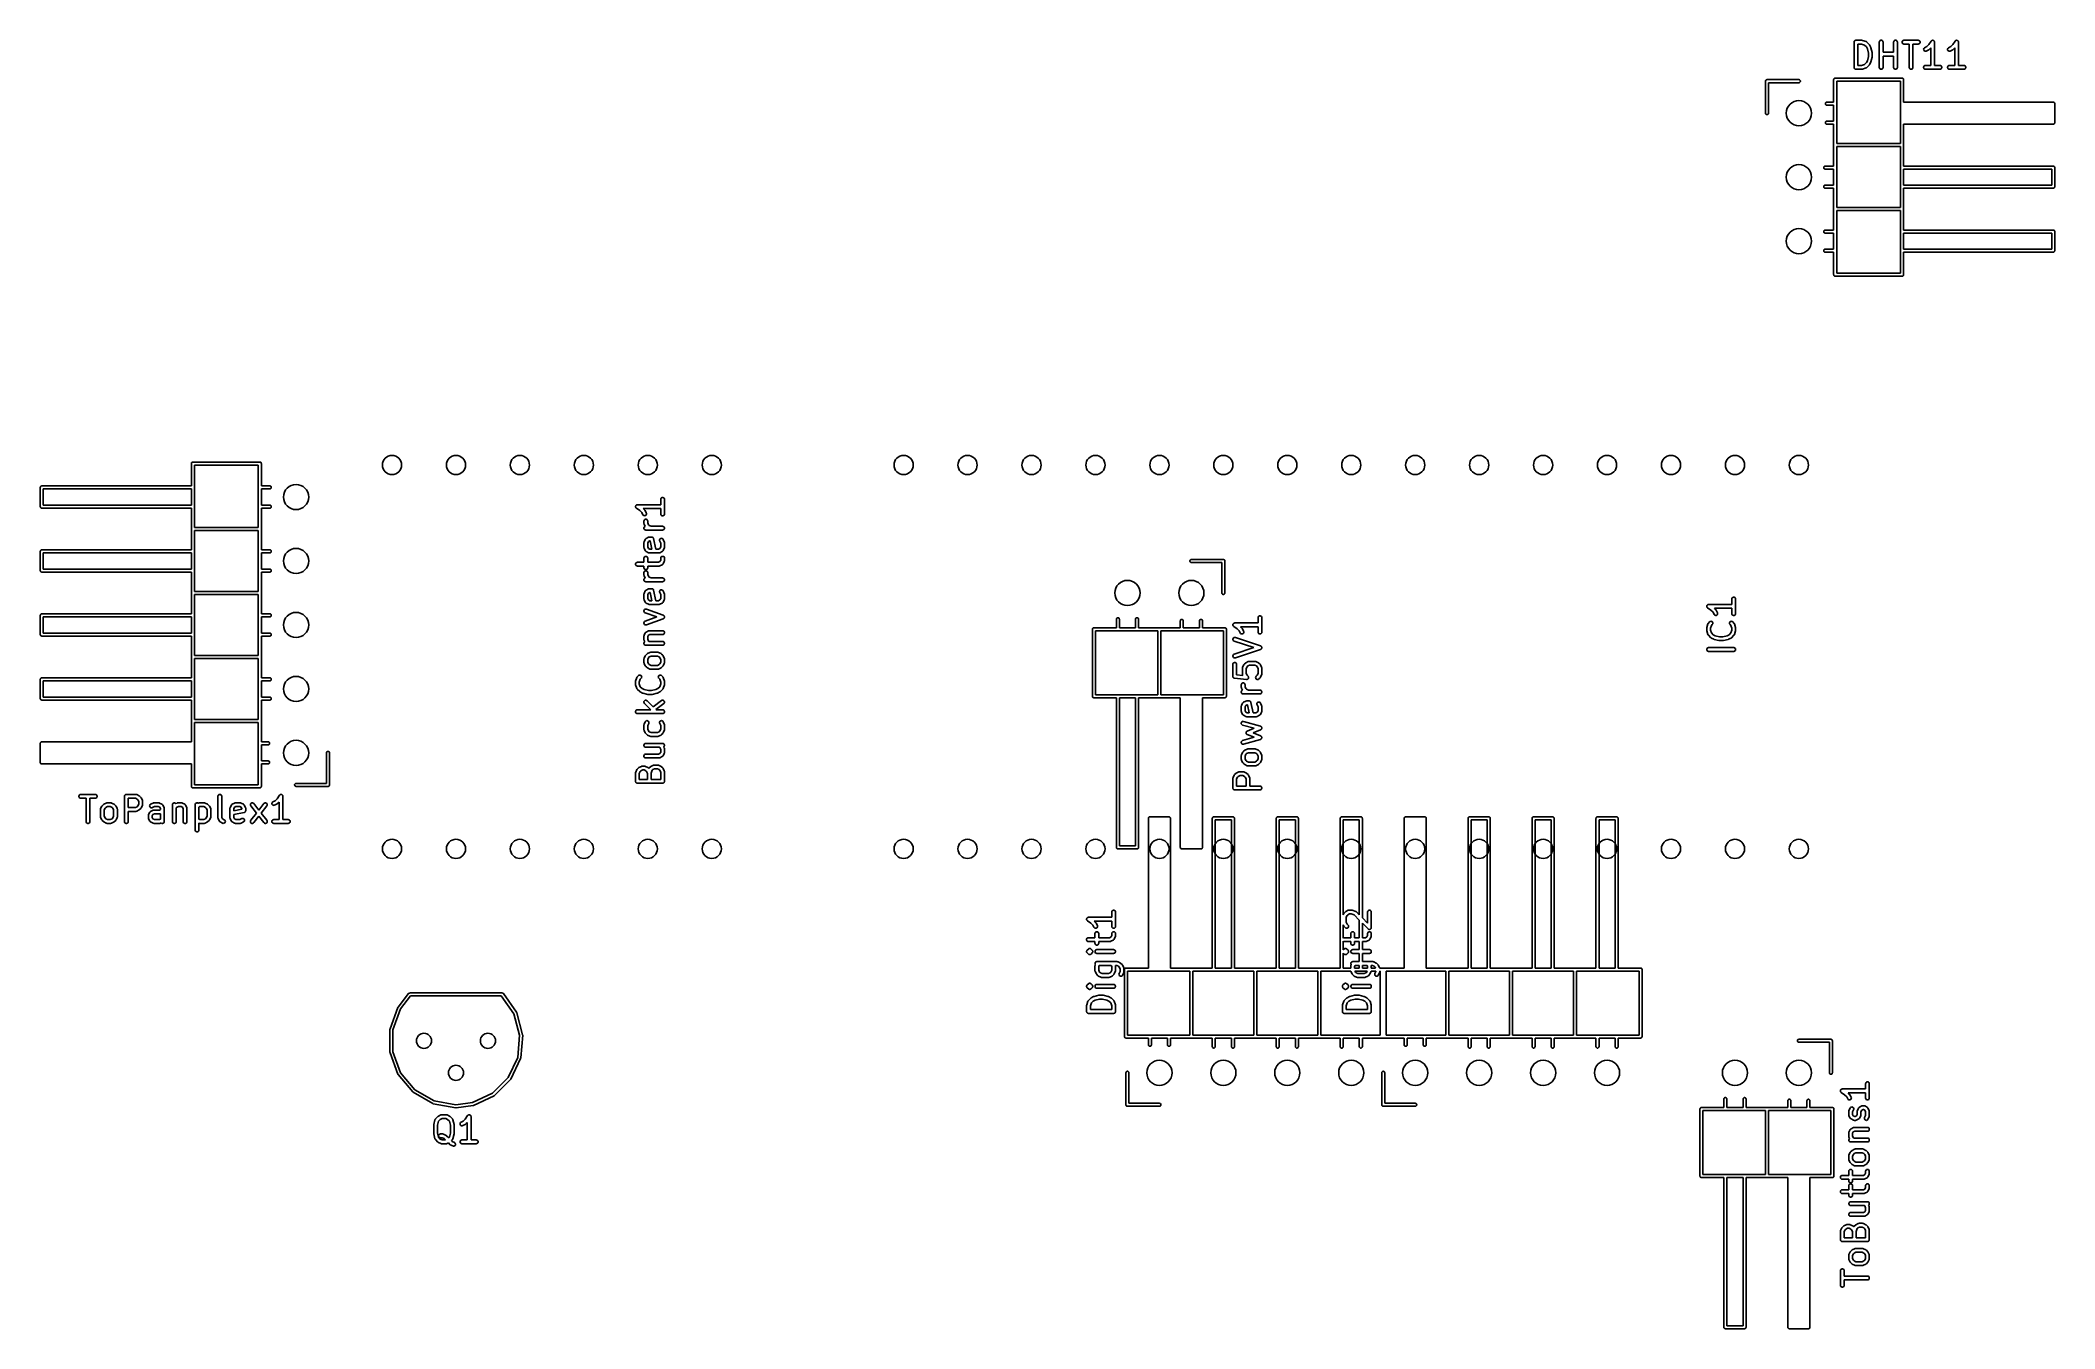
# Model space of a CAD drawing. Extents: x 110.5 to 190.5, y -94 to -42.8.
import ezdxf

# ---------------------------------------------------------------- set-up
doc = ezdxf.new("R2010")
doc.units = 0
doc.header["$MEASUREMENT"] = 0
doc.layers.add('BLACK', color=7, linetype='CONTINUOUS')

msp = doc.modelspace()

# ---------------------------------------------------------------- linework, layer by layer
at = {"layer": 'Black'}
for p, q in [((182.531, -42.9024), (182.532, -42.8959)), ((182.531, -43.9024), (182.531, -42.9024)), ((182.532, -42.8894), (182.534, -42.8832)), ((182.532, -42.8959), (182.532, -42.8894)), ((182.534, -42.8832), (182.535, -42.8767)), ((182.535, -42.8767), (182.539, -42.871)), ((182.539, -42.871), (182.541, -42.8649)), ((182.541, -42.8649), (182.545, -42.8599)), ((182.545, -42.8599), (182.548, -42.8542)), ((182.548, -42.8542), (182.554, -42.85)), ((182.554, -42.85), (182.558, -42.8449)), ((182.558, -42.8449), (182.563, -42.8416)), ((182.563, -42.8416), (182.568, -42.8374)), ((182.568, -42.8374), (182.575, -42.8352)), ((182.575, -42.8352), (182.58, -42.8319)), ((182.58, -42.8319), (182.587, -42.8308)), ((182.587, -42.8308), (182.593, -42.8285)), ((182.593, -42.8285), (182.599, -42.8285)), ((182.599, -42.8285), (182.606, -42.8274)), ((182.606, -42.8274), (182.844, -42.8274)), ((182.681, -42.9774), (182.681, -43.8274)), ((182.832, -42.9774), (182.681, -42.9774)), ((182.946, -43.0156), (182.832, -42.9774)), ((182.844, -42.8274), (182.856, -42.8295)), ((182.856, -42.8295), (182.868, -42.8312)), ((182.868, -42.8312), (183.011, -42.8788)), ((183.021, -43.0897), (182.946, -43.0156)), ((183.011, -42.8788), (183.014, -42.8809)), ((183.014, -42.8809), (183.019, -42.882)), ((183.019, -42.882), (183.026, -42.8871)), ((183.059, -43.1667), (183.021, -43.0897)), ((183.026, -42.8871), (183.034, -42.8913)), ((183.034, -42.8913), (183.036, -42.8945)), ((183.036, -42.8945), (183.04, -42.897)), ((183.04, -42.897), (183.135, -42.9922)), ((183.102, -43.3402), (183.059, -43.1667)), ((183.135, -42.9922), (183.142, -43.002)), ((183.142, -43.002), (183.149, -43.0117)), ((183.149, -43.0117), (183.197, -43.1069)), ((183.197, -43.1069), (183.199, -43.1148)), ((183.199, -43.1148), (183.203, -43.1223)), ((183.203, -43.1223), (183.25, -43.3128)), ((183.531, -42.9024), (183.535, -42.8767)), ((183.531, -43.9024), (183.531, -42.9024)), ((183.535, -42.8767), (183.548, -42.8542)), ((183.548, -42.8542), (183.568, -42.8374)), ((183.568, -42.8374), (183.593, -42.8285)), ((183.593, -42.8285), (183.619, -42.8285)), ((183.619, -42.8285), (183.643, -42.8374)), ((183.643, -42.8374), (183.663, -42.8542)), ((183.663, -42.8542), (183.676, -42.8767)), ((183.676, -42.8767), (183.681, -42.9024)), ((183.681, -42.9024), (183.681, -43.3036)), ((184.102, -42.9024), (184.107, -42.8767)), ((184.102, -43.3036), (184.102, -42.9024)), ((184.107, -42.8767), (184.12, -42.8542)), ((184.12, -42.8542), (184.14, -42.8374)), ((184.14, -42.8374), (184.164, -42.8285)), ((184.164, -42.8285), (184.19, -42.8285)), ((184.19, -42.8285), (184.215, -42.8374)), ((184.215, -42.8374), (184.235, -42.8542)), ((184.235, -42.8542), (184.248, -42.8767)), ((184.248, -42.8767), (184.252, -42.9024)), ((184.252, -42.9024), (184.252, -43.9024)), ((184.437, -42.8894), (184.446, -42.8649)), ((184.437, -42.9154), (184.437, -42.8894)), ((184.446, -42.9399), (184.437, -42.9154)), ((184.446, -42.8649), (184.463, -42.8449)), ((184.463, -42.9598), (184.446, -42.9399)), ((184.463, -42.8449), (184.485, -42.8319)), ((184.485, -42.9729), (184.463, -42.9598)), ((184.485, -42.8319), (184.511, -42.8274)), ((184.511, -42.9774), (184.485, -42.9729)), ((184.511, -42.8274), (185.082, -42.8274)), ((184.721, -42.9774), (184.511, -42.9774)), ((184.721, -43.9024), (184.721, -42.9774)), ((185.082, -42.9774), (184.871, -42.9774)), ((184.871, -42.9774), (184.871, -43.9024)), ((185.082, -42.8274), (185.108, -42.8319)), ((185.108, -42.9729), (185.082, -42.9774)), ((185.108, -42.8319), (185.13, -42.8449)), ((185.13, -42.9598), (185.108, -42.9729)), ((185.13, -42.8449), (185.147, -42.8649)), ((185.147, -42.9399), (185.13, -42.9598)), ((185.147, -42.8649), (185.156, -42.8894)), ((185.156, -42.9154), (185.147, -42.9399)), ((185.156, -42.8894), (185.156, -42.9154)), ((185.293, -43.1836), (185.299, -43.1583)), ((185.296, -43.2095), (185.293, -43.1836)), ((185.299, -43.1583), (185.313, -43.1365)), ((185.313, -43.1365), (185.334, -43.121)), ((185.334, -43.121), (185.419, -43.0788)), ((185.419, -43.0788), (185.5, -42.9975)), ((185.506, -43.2004), (185.497, -43.2076)), ((185.5, -42.9975), (185.591, -42.8608)), ((185.516, -43.1935), (185.506, -43.2004)), ((185.579, -43.1311), (185.516, -43.1935)), ((185.579, -43.8274), (185.579, -43.1311)), ((185.591, -42.8608), (185.594, -42.8578)), ((185.594, -42.8578), (185.596, -42.8542)), ((185.596, -42.8542), (185.603, -42.8484)), ((185.603, -42.8484), (185.609, -42.8419)), ((185.609, -42.8419), (185.613, -42.8401)), ((185.613, -42.8401), (185.616, -42.8374)), ((185.616, -42.8374), (185.624, -42.8344)), ((185.624, -42.8344), (185.633, -42.8304)), ((185.633, -42.8304), (185.637, -42.8299)), ((185.637, -42.8299), (185.641, -42.8285)), ((185.641, -42.8285), (185.649, -42.8285)), ((185.649, -42.8285), (185.658, -42.8275)), ((185.658, -42.8275), (185.662, -42.8285)), ((185.662, -42.8285), (185.667, -42.8285)), ((185.667, -42.8285), (185.675, -42.8316)), ((185.675, -42.8316), (185.684, -42.8337)), ((185.684, -42.8337), (185.687, -42.836)), ((185.687, -42.836), (185.691, -42.8374)), ((185.691, -42.8374), (185.698, -42.8432)), ((185.698, -42.8432), (185.705, -42.8481)), ((185.705, -42.8481), (185.708, -42.8515)), ((185.708, -42.8515), (185.711, -42.8542)), ((185.711, -42.8542), (185.715, -42.8619)), ((185.715, -42.8619), (185.721, -42.8691)), ((185.721, -42.8691), (185.722, -42.8731)), ((185.722, -42.8731), (185.724, -42.8767)), ((185.724, -42.8767), (185.726, -42.8855)), ((185.726, -42.8855), (185.728, -42.8941)), ((185.728, -42.8941), (185.728, -42.8983)), ((185.728, -42.8983), (185.729, -42.9024)), ((185.729, -42.9024), (185.729, -43.8274)), ((186.245, -43.1836), (186.251, -43.1583)), ((186.248, -43.2095), (186.245, -43.1836)), ((186.251, -43.1583), (186.266, -43.1365)), ((186.266, -43.1365), (186.287, -43.121)), ((186.287, -43.121), (186.371, -43.0788)), ((186.371, -43.0788), (186.452, -42.9975)), ((186.459, -43.2004), (186.449, -43.2076)), ((186.452, -42.9975), (186.544, -42.8608)), ((186.469, -43.1935), (186.459, -43.2004)), ((186.531, -43.1311), (186.469, -43.1935)), ((186.531, -43.8274), (186.531, -43.1311)), ((186.544, -42.8608), (186.546, -42.8578)), ((186.546, -42.8578), (186.548, -42.8542)), ((186.548, -42.8542), (186.555, -42.8484)), ((186.555, -42.8484), (186.562, -42.8419)), ((186.562, -42.8419), (186.565, -42.8401)), ((186.565, -42.8401), (186.568, -42.8374)), ((186.568, -42.8374), (186.577, -42.8344)), ((186.577, -42.8344), (186.585, -42.8304)), ((186.585, -42.8304), (186.589, -42.8299)), ((186.589, -42.8299), (186.593, -42.8285)), ((186.593, -42.8285), (186.602, -42.8285)), ((186.602, -42.8285), (186.611, -42.8275)), ((186.611, -42.8275), (186.615, -42.8285)), ((186.615, -42.8285), (186.619, -42.8285)), ((186.619, -42.8285), (186.627, -42.8316)), ((186.627, -42.8316), (186.636, -42.8337)), ((186.636, -42.8337), (186.64, -42.836)), ((186.64, -42.836), (186.643, -42.8374)), ((186.643, -42.8374), (186.65, -42.8432)), ((186.65, -42.8432), (186.658, -42.8481)), ((186.658, -42.8481), (186.66, -42.8515)), ((186.66, -42.8515), (186.663, -42.8542)), ((186.663, -42.8542), (186.668, -42.8619)), ((186.668, -42.8619), (186.673, -42.8691)), ((186.673, -42.8691), (186.674, -42.8731)), ((186.674, -42.8731), (186.676, -42.8767)), ((186.676, -42.8767), (186.678, -42.8855)), ((186.678, -42.8855), (186.68, -42.8941)), ((186.68, -42.8941), (186.68, -42.8983)), ((186.68, -42.8983), (186.681, -42.9024)), ((186.681, -42.9024), (186.681, -43.8274)), ((182.532, -43.9088), (182.531, -43.9024)), ((182.532, -43.9154), (182.532, -43.9088)), ((182.534, -43.9216), (182.532, -43.9154)), ((182.535, -43.928), (182.534, -43.9216)), ((182.539, -43.9337), (182.535, -43.928)), ((182.541, -43.9399), (182.539, -43.9337)), ((182.545, -43.9449), (182.541, -43.9399)), ((182.548, -43.9506), (182.545, -43.9449)), ((182.554, -43.9548), (182.548, -43.9506)), ((182.558, -43.9598), (182.554, -43.9548)), ((182.563, -43.9631), (182.558, -43.9598)), ((182.568, -43.9673), (182.563, -43.9631)), ((182.575, -43.9696), (182.568, -43.9673)), ((182.58, -43.9729), (182.575, -43.9696)), ((182.587, -43.974), (182.58, -43.9729)), ((182.593, -43.9762), (182.587, -43.974)), ((182.599, -43.9762), (182.593, -43.9762)), ((182.606, -43.9774), (182.599, -43.9762)), ((182.844, -43.9774), (182.606, -43.9774)), ((182.681, -43.8274), (182.832, -43.8274)), ((182.832, -43.8274), (182.946, -43.7892)), ((182.856, -43.9753), (182.844, -43.9774)), ((182.868, -43.9735), (182.856, -43.9753)), ((183.011, -43.9259), (182.868, -43.9735)), ((182.946, -43.7892), (183.021, -43.7151)), ((183.014, -43.9239), (183.011, -43.9259)), ((183.019, -43.9227), (183.014, -43.9239)), ((183.026, -43.9177), (183.019, -43.9227)), ((183.021, -43.7151), (183.059, -43.6381)), ((183.034, -43.9135), (183.026, -43.9177)), ((183.036, -43.9103), (183.034, -43.9135)), ((183.04, -43.9078), (183.036, -43.9103)), ((183.135, -43.8126), (183.04, -43.9078)), ((183.059, -43.6381), (183.102, -43.4646)), ((183.102, -43.4646), (183.102, -43.3402)), ((183.142, -43.8027), (183.135, -43.8126)), ((183.149, -43.7931), (183.142, -43.8027)), ((183.197, -43.6978), (183.149, -43.7931)), ((183.199, -43.69), (183.197, -43.6978)), ((183.203, -43.6825), (183.199, -43.69)), ((183.25, -43.492), (183.203, -43.6825)), ((183.25, -43.3128), (183.251, -43.3219)), ((183.251, -43.4828), (183.25, -43.492)), ((183.251, -43.3219), (183.252, -43.331)), ((183.252, -43.4738), (183.251, -43.4828)), ((183.252, -43.331), (183.252, -43.4738)), ((183.535, -43.928), (183.531, -43.9024)), ((183.548, -43.9506), (183.535, -43.928)), ((183.568, -43.9673), (183.548, -43.9506)), ((183.593, -43.9762), (183.568, -43.9673)), ((183.619, -43.9762), (183.593, -43.9762)), ((183.643, -43.9673), (183.619, -43.9762)), ((183.663, -43.9506), (183.643, -43.9673)), ((183.676, -43.928), (183.663, -43.9506)), ((183.681, -43.9024), (183.676, -43.928)), ((183.681, -43.3036), (184.102, -43.3036)), ((184.102, -43.4536), (183.681, -43.4536)), ((183.681, -43.4536), (183.681, -43.9024)), ((184.102, -43.9024), (184.102, -43.4536)), ((184.107, -43.928), (184.102, -43.9024)), ((184.12, -43.9506), (184.107, -43.928)), ((184.14, -43.9673), (184.12, -43.9506)), ((184.164, -43.9762), (184.14, -43.9673)), ((184.19, -43.9762), (184.164, -43.9762)), ((184.215, -43.9673), (184.19, -43.9762)), ((184.235, -43.9506), (184.215, -43.9673)), ((184.248, -43.928), (184.235, -43.9506)), ((184.252, -43.9024), (184.248, -43.928)), ((184.726, -43.928), (184.721, -43.9024)), ((184.739, -43.9506), (184.726, -43.928)), ((184.759, -43.9673), (184.739, -43.9506)), ((184.783, -43.9762), (184.759, -43.9673)), ((184.809, -43.9762), (184.783, -43.9762)), ((184.834, -43.9673), (184.809, -43.9762)), ((184.854, -43.9506), (184.834, -43.9673)), ((184.867, -43.928), (184.854, -43.9506)), ((184.871, -43.9024), (184.867, -43.928)), ((185.294, -43.8894), (185.303, -43.8649)), ((185.294, -43.9154), (185.294, -43.8894)), ((185.303, -43.9399), (185.294, -43.9154)), ((185.308, -43.2328), (185.296, -43.2095)), ((185.303, -43.8649), (185.32, -43.8449)), ((185.32, -43.9598), (185.303, -43.9399)), ((185.327, -43.2507), (185.308, -43.2328)), ((185.32, -43.8449), (185.342, -43.8319)), ((185.342, -43.9729), (185.32, -43.9598)), ((185.35, -43.261), (185.327, -43.2507)), ((185.342, -43.8319), (185.368, -43.8274)), ((185.368, -43.9774), (185.342, -43.9729)), ((185.376, -43.2626), (185.35, -43.261)), ((185.368, -43.8274), (185.579, -43.8274)), ((185.939, -43.9774), (185.368, -43.9774)), ((185.401, -43.2552), (185.376, -43.2626)), ((185.497, -43.2076), (185.401, -43.2552)), ((185.729, -43.8274), (185.939, -43.8274)), ((185.939, -43.8274), (185.965, -43.8319)), ((185.965, -43.9729), (185.939, -43.9774)), ((185.965, -43.8319), (185.987, -43.8449)), ((185.987, -43.9598), (185.965, -43.9729)), ((185.987, -43.8449), (186.004, -43.8649)), ((186.004, -43.9399), (185.987, -43.9598)), ((186.004, -43.8649), (186.013, -43.8894)), ((186.013, -43.9154), (186.004, -43.9399)), ((186.013, -43.8894), (186.013, -43.9154)), ((186.246, -43.8894), (186.255, -43.8649)), ((186.246, -43.9154), (186.246, -43.8894)), ((186.255, -43.9399), (186.246, -43.9154)), ((186.26, -43.2328), (186.248, -43.2095)), ((186.255, -43.8649), (186.272, -43.8449)), ((186.272, -43.9598), (186.255, -43.9399)), ((186.279, -43.2507), (186.26, -43.2328)), ((186.272, -43.8449), (186.295, -43.8319)), ((186.295, -43.9729), (186.272, -43.9598)), ((186.303, -43.261), (186.279, -43.2507)), ((186.295, -43.8319), (186.32, -43.8274)), ((186.32, -43.9774), (186.295, -43.9729)), ((186.329, -43.2626), (186.303, -43.261)), ((186.32, -43.8274), (186.531, -43.8274)), ((186.892, -43.9774), (186.32, -43.9774)), ((186.354, -43.2552), (186.329, -43.2626)), ((186.449, -43.2076), (186.354, -43.2552)), ((186.681, -43.8274), (186.892, -43.8274)), ((186.892, -43.8274), (186.917, -43.8319)), ((186.917, -43.9729), (186.892, -43.9774)), ((186.917, -43.8319), (186.94, -43.8449)), ((186.94, -43.9598), (186.917, -43.9729)), ((186.94, -43.8449), (186.957, -43.8649)), ((186.957, -43.9399), (186.94, -43.9598)), ((186.957, -43.8649), (186.966, -43.8894)), ((186.966, -43.9154), (186.957, -43.9399)), ((186.966, -43.8894), (186.966, -43.9154)), ((179.01, -44.45), (179.011, -44.4448)), ((179.01, -45.72), (179.01, -44.45)), ((179.011, -44.4396), (179.013, -44.4347)), ((179.011, -44.4448), (179.011, -44.4396)), ((179.013, -44.4347), (179.014, -44.4295)), ((179.014, -44.4295), (179.016, -44.4249)), ((179.016, -44.4249), (179.018, -44.42)), ((179.018, -44.42), (179.021, -44.416)), ((179.021, -44.416), (179.024, -44.4114)), ((179.024, -44.4114), (179.028, -44.4081)), ((179.028, -44.4081), (179.031, -44.404)), ((179.031, -44.404), (179.036, -44.4014)), ((179.036, -44.4014), (179.04, -44.398)), ((179.04, -44.398), (179.045, -44.3962)), ((179.045, -44.3962), (179.049, -44.3936)), ((179.049, -44.3936), (179.055, -44.3927)), ((179.055, -44.3927), (179.06, -44.3909)), ((179.06, -44.3909), (179.065, -44.3909)), ((179.065, -44.3909), (179.07, -44.39)), ((179.07, -44.39), (180.34, -44.39)), ((180.34, -44.51), (179.13, -44.51)), ((179.13, -44.51), (179.13, -45.72)), ((180.34, -44.39), (180.361, -44.3936)), ((180.361, -44.5064), (180.34, -44.51)), ((180.361, -44.3936), (180.379, -44.404)), ((180.379, -44.496), (180.361, -44.5064)), ((180.379, -44.404), (180.392, -44.42)), ((180.392, -44.48), (180.379, -44.496)), ((180.392, -44.42), (180.399, -44.4396)), ((180.399, -44.4604), (180.392, -44.48)), ((180.399, -44.4396), (180.399, -44.4604)), ((181.72, -44.39), (181.721, -44.3848)), ((181.72, -45.28), (181.72, -44.39)), ((181.721, -44.3796), (181.723, -44.3747)), ((181.721, -44.3848), (181.721, -44.3796)), ((181.723, -44.3747), (181.724, -44.3695)), ((181.724, -44.3695), (181.726, -44.3649)), ((181.726, -44.3649), (181.728, -44.36)), ((181.728, -44.36), (181.731, -44.356)), ((181.731, -44.356), (181.734, -44.3514)), ((181.734, -44.3514), (181.738, -44.3481)), ((181.738, -44.3481), (181.741, -44.344)), ((181.741, -44.344), (181.746, -44.3414)), ((181.746, -44.3414), (181.75, -44.338)), ((181.75, -44.338), (181.755, -44.3362)), ((181.755, -44.3362), (181.759, -44.3336)), ((181.759, -44.3336), (181.765, -44.3327)), ((181.765, -44.3327), (181.77, -44.3309)), ((181.77, -44.3309), (181.775, -44.3309)), ((181.775, -44.3309), (181.78, -44.33)), ((181.78, -44.33), (184.44, -44.33)), ((181.84, -44.45), (181.84, -46.93)), ((184.38, -44.45), (181.84, -44.45)), ((184.38, -46.93), (184.38, -44.45)), ((184.44, -44.33), (184.445, -44.3309)), ((184.445, -44.3309), (184.45, -44.3309)), ((184.45, -44.3309), (184.455, -44.3327)), ((184.455, -44.3327), (184.461, -44.3336)), ((184.461, -44.3336), (184.465, -44.3362)), ((184.465, -44.3362), (184.47, -44.338)), ((184.47, -44.338), (184.474, -44.3414)), ((184.474, -44.3414), (184.479, -44.344)), ((184.479, -44.344), (184.482, -44.3481)), ((184.482, -44.3481), (184.486, -44.3514)), ((184.486, -44.3514), (184.489, -44.356)), ((184.489, -44.356), (184.492, -44.36)), ((184.492, -44.36), (184.494, -44.3649)), ((184.494, -44.3649), (184.496, -44.3695)), ((184.496, -44.3695), (184.497, -44.3747)), ((184.497, -44.3747), (184.499, -44.3796)), ((184.499, -44.3796), (184.499, -44.3848)), ((184.499, -44.3848), (184.5, -44.39)), ((184.5, -44.39), (184.5, -45.28)), ((181.391, -45.3296), (181.398, -45.31)), ((181.391, -45.3504), (181.391, -45.3296)), ((181.398, -45.37), (181.391, -45.3504)), ((181.398, -45.31), (181.411, -45.294)), ((181.411, -45.386), (181.398, -45.37)), ((181.411, -45.294), (181.429, -45.2836)), ((181.429, -45.3964), (181.411, -45.386)), ((181.429, -45.2836), (181.45, -45.28)), ((181.45, -45.4), (181.429, -45.3964)), ((181.45, -45.28), (181.72, -45.28)), ((181.72, -45.4), (181.45, -45.4)), ((181.72, -46.04), (181.72, -45.4)), ((184.5, -45.28), (190.44, -45.28)), ((190.44, -45.28), (190.445, -45.2809)), ((190.445, -45.2809), (190.45, -45.2809)), ((190.45, -45.2809), (190.455, -45.2827)), ((190.455, -45.2827), (190.461, -45.2836)), ((190.461, -45.2836), (190.465, -45.2862)), ((190.465, -45.2862), (190.47, -45.288)), ((190.47, -45.288), (190.474, -45.2914)), ((190.474, -45.2914), (190.479, -45.294)), ((190.479, -45.294), (190.482, -45.2981)), ((190.482, -45.2981), (190.486, -45.3014)), ((190.486, -45.3014), (190.489, -45.306)), ((190.489, -45.306), (190.492, -45.31)), ((190.492, -45.31), (190.494, -45.3149)), ((190.494, -45.3149), (190.496, -45.3195)), ((190.496, -45.3195), (190.497, -45.3247)), ((190.497, -45.3247), (190.499, -45.3296)), ((190.499, -45.3296), (190.499, -45.3348)), ((190.499, -45.3348), (190.5, -45.34)), ((190.5, -45.34), (190.5, -46.1)), ((179.014, -45.7405), (179.01, -45.72)), ((179.024, -45.7586), (179.014, -45.7405)), ((179.04, -45.772), (179.024, -45.7586)), ((179.06, -45.7791), (179.04, -45.772)), ((179.08, -45.7791), (179.06, -45.7791)), ((179.1, -45.772), (179.08, -45.7791)), ((179.116, -45.7586), (179.1, -45.772)), ((179.126, -45.7405), (179.116, -45.7586)), ((179.13, -45.72), (179.126, -45.7405)), ((181.391, -46.0896), (181.398, -46.07)), ((181.391, -46.1104), (181.391, -46.0896)), ((181.398, -46.13), (181.391, -46.1104)), ((181.398, -46.07), (181.411, -46.054)), ((181.411, -46.146), (181.398, -46.13)), ((181.411, -46.054), (181.429, -46.0436)), ((181.429, -46.1564), (181.411, -46.146)), ((181.429, -46.0436), (181.45, -46.04)), ((181.45, -46.16), (181.429, -46.1564)), ((181.45, -46.04), (181.72, -46.04)), ((181.72, -46.16), (181.45, -46.16)), ((181.72, -47.82), (181.72, -46.16)), ((190.44, -46.16), (184.5, -46.16)), ((184.5, -46.16), (184.5, -47.82)), ((190.445, -46.1591), (190.44, -46.16)), ((190.45, -46.1591), (190.445, -46.1591)), ((190.455, -46.1573), (190.45, -46.1591)), ((190.461, -46.1564), (190.455, -46.1573)), ((190.465, -46.1538), (190.461, -46.1564)), ((190.47, -46.152), (190.465, -46.1538)), ((190.474, -46.1486), (190.47, -46.152)), ((190.479, -46.146), (190.474, -46.1486)), ((190.482, -46.1419), (190.479, -46.146)), ((190.486, -46.1386), (190.482, -46.1419)), ((190.489, -46.134), (190.486, -46.1386)), ((190.492, -46.13), (190.489, -46.134)), ((190.494, -46.1251), (190.492, -46.13)), ((190.496, -46.1205), (190.494, -46.1251)), ((190.497, -46.1153), (190.496, -46.1205)), ((190.499, -46.1104), (190.497, -46.1153)), ((190.5, -46.1), (190.499, -46.1052)), ((190.499, -46.1052), (190.499, -46.1104)), ((181.84, -46.93), (184.38, -46.93)), ((181.84, -47.05), (181.84, -49.47)), ((184.38, -47.05), (181.84, -47.05)), ((184.38, -49.47), (184.38, -47.05)), ((181.324, -47.8696), (181.331, -47.85)), ((181.324, -47.8904), (181.324, -47.8696)), ((181.331, -47.91), (181.324, -47.8904)), ((181.331, -47.85), (181.344, -47.834)), ((181.344, -47.926), (181.331, -47.91)), ((181.344, -47.834), (181.362, -47.8236)), ((181.362, -47.9364), (181.344, -47.926)), ((181.362, -47.8236), (181.383, -47.82)), ((181.383, -47.94), (181.362, -47.9364)), ((181.383, -47.82), (181.72, -47.82)), ((181.72, -47.94), (181.383, -47.94)), ((181.72, -48.58), (181.72, -47.94)), ((184.5, -47.82), (190.44, -47.82)), ((184.5, -47.94), (184.5, -48.58)), ((190.38, -47.94), (184.5, -47.94)), ((190.38, -48.58), (190.38, -47.94)), ((190.44, -47.82), (190.445, -47.8209)), ((190.445, -47.8209), (190.45, -47.8209)), ((190.45, -47.8209), (190.455, -47.8227)), ((190.455, -47.8227), (190.461, -47.8236)), ((190.461, -47.8236), (190.465, -47.8262)), ((190.465, -47.8262), (190.47, -47.828)), ((190.47, -47.828), (190.474, -47.8314)), ((190.474, -47.8314), (190.479, -47.834)), ((190.479, -47.834), (190.482, -47.8381)), ((190.482, -47.8381), (190.486, -47.8414)), ((190.486, -47.8414), (190.489, -47.846)), ((190.489, -47.846), (190.492, -47.85)), ((190.492, -47.85), (190.494, -47.8549)), ((190.494, -47.8549), (190.496, -47.8595)), ((190.496, -47.8595), (190.497, -47.8647)), ((190.497, -47.8647), (190.499, -47.8696)), ((190.499, -47.8696), (190.499, -47.8748)), ((190.499, -47.8748), (190.5, -47.88)), ((190.5, -47.88), (190.5, -48.64)), ((181.324, -48.6296), (181.331, -48.61)), ((181.324, -48.6504), (181.324, -48.6296)), ((181.331, -48.67), (181.324, -48.6504)), ((181.331, -48.61), (181.344, -48.594)), ((181.344, -48.686), (181.331, -48.67)), ((181.344, -48.594), (181.362, -48.5836)), ((181.362, -48.6964), (181.344, -48.686)), ((181.362, -48.5836), (181.383, -48.58)), ((181.383, -48.7), (181.362, -48.6964)), ((181.383, -48.58), (181.72, -48.58)), ((181.72, -48.7), (181.383, -48.7)), ((181.72, -50.36), (181.72, -48.7)), ((184.5, -48.58), (190.38, -48.58)), ((190.44, -48.7), (184.5, -48.7)), ((184.5, -48.7), (184.5, -50.36)), ((190.445, -48.6991), (190.44, -48.7)), ((190.45, -48.6991), (190.445, -48.6991)), ((190.455, -48.6973), (190.45, -48.6991)), ((190.461, -48.6964), (190.455, -48.6973)), ((190.465, -48.6938), (190.461, -48.6964)), ((190.47, -48.692), (190.465, -48.6938)), ((190.474, -48.6886), (190.47, -48.692)), ((190.479, -48.686), (190.474, -48.6886)), ((190.482, -48.6819), (190.479, -48.686)), ((190.486, -48.6786), (190.482, -48.6819)), ((190.489, -48.674), (190.486, -48.6786)), ((190.492, -48.67), (190.489, -48.674)), ((190.494, -48.6651), (190.492, -48.67)), ((190.496, -48.6605), (190.494, -48.6651)), ((190.497, -48.6553), (190.496, -48.6605)), ((190.499, -48.6504), (190.497, -48.6553)), ((190.5, -48.64), (190.499, -48.6452)), ((190.499, -48.6452), (190.499, -48.6504)), ((181.84, -49.47), (184.38, -49.47)), ((181.84, -49.59), (181.84, -52.07)), ((184.38, -49.59), (181.84, -49.59)), ((184.38, -52.07), (184.38, -49.59)), ((181.324, -50.4096), (181.331, -50.39)), ((181.331, -50.39), (181.344, -50.374)), ((181.344, -50.374), (181.362, -50.3636)), ((181.362, -50.3636), (181.383, -50.36)), ((181.383, -50.36), (181.72, -50.36)), ((184.5, -50.36), (190.44, -50.36)), ((190.44, -50.36), (190.445, -50.3609)), ((190.445, -50.3609), (190.45, -50.3609)), ((190.45, -50.3609), (190.455, -50.3627)), ((190.455, -50.3627), (190.461, -50.3636)), ((190.461, -50.3636), (190.465, -50.3662)), ((190.465, -50.3662), (190.47, -50.368)), ((190.47, -50.368), (190.474, -50.3714)), ((190.474, -50.3714), (190.479, -50.374)), ((190.479, -50.374), (190.482, -50.3781)), ((190.482, -50.3781), (190.486, -50.3814)), ((190.486, -50.3814), (190.489, -50.386)), ((190.489, -50.386), (190.492, -50.39)), ((190.492, -50.39), (190.494, -50.3949)), ((190.494, -50.3949), (190.496, -50.3995)), ((190.496, -50.3995), (190.497, -50.4047)), ((190.497, -50.4047), (190.499, -50.4096)), ((181.324, -50.4304), (181.324, -50.4096)), ((181.331, -50.45), (181.324, -50.4304)), ((181.324, -51.1696), (181.331, -51.15)), ((181.324, -51.1904), (181.324, -51.1696)), ((181.331, -51.21), (181.324, -51.1904)), ((181.344, -50.466), (181.331, -50.45)), ((181.331, -51.15), (181.344, -51.134)), ((181.362, -50.4764), (181.344, -50.466)), ((181.344, -51.134), (181.362, -51.1236)), ((181.383, -50.48), (181.362, -50.4764)), ((181.362, -51.1236), (181.383, -51.12)), ((181.72, -50.48), (181.383, -50.48)), ((181.383, -51.12), (181.72, -51.12)), ((181.72, -51.12), (181.72, -50.48)), ((184.5, -50.48), (184.5, -51.12)), ((190.38, -50.48), (184.5, -50.48)), ((184.5, -51.12), (190.38, -51.12)), ((190.38, -51.12), (190.38, -50.48)), ((190.494, -51.2051), (190.492, -51.21)), ((190.496, -51.2005), (190.494, -51.2051)), ((190.497, -51.1953), (190.496, -51.2005)), ((190.499, -51.1904), (190.497, -51.1953)), ((190.499, -50.4096), (190.499, -50.4148)), ((190.499, -50.4148), (190.5, -50.42)), ((190.5, -51.18), (190.499, -51.1852)), ((190.499, -51.1852), (190.499, -51.1904)), ((190.5, -50.42), (190.5, -51.18)), ((181.344, -51.226), (181.331, -51.21)), ((181.362, -51.2364), (181.344, -51.226)), ((181.383, -51.24), (181.362, -51.2364)), ((181.72, -51.24), (181.383, -51.24)), ((181.72, -52.13), (181.72, -51.24)), ((190.44, -51.24), (184.5, -51.24)), ((184.5, -51.24), (184.5, -52.13)), ((190.445, -51.2391), (190.44, -51.24)), ((190.45, -51.2391), (190.445, -51.2391)), ((190.455, -51.2373), (190.45, -51.2391)), ((190.461, -51.2364), (190.455, -51.2373)), ((190.465, -51.2338), (190.461, -51.2364)), ((190.47, -51.232), (190.465, -51.2338)), ((190.474, -51.2286), (190.47, -51.232)), ((190.479, -51.226), (190.474, -51.2286)), ((190.482, -51.2219), (190.479, -51.226)), ((190.486, -51.2186), (190.482, -51.2219)), ((190.489, -51.214), (190.486, -51.2186)), ((190.492, -51.21), (190.489, -51.214)), ((181.721, -52.1352), (181.72, -52.13)), ((181.721, -52.1404), (181.721, -52.1352)), ((181.723, -52.1453), (181.721, -52.1404)), ((181.724, -52.1505), (181.723, -52.1453)), ((181.726, -52.1551), (181.724, -52.1505)), ((181.728, -52.16), (181.726, -52.1551)), ((181.731, -52.164), (181.728, -52.16)), ((181.734, -52.1686), (181.731, -52.164)), ((181.738, -52.1719), (181.734, -52.1686)), ((181.741, -52.176), (181.738, -52.1719)), ((181.746, -52.1786), (181.741, -52.176)), ((181.75, -52.182), (181.746, -52.1786)), ((181.755, -52.1838), (181.75, -52.182)), ((181.759, -52.1864), (181.755, -52.1838)), ((181.765, -52.1873), (181.759, -52.1864)), ((181.77, -52.1891), (181.765, -52.1873)), ((181.775, -52.1891), (181.77, -52.1891)), ((181.78, -52.19), (181.775, -52.1891)), ((184.44, -52.19), (181.78, -52.19)), ((181.84, -52.07), (184.38, -52.07)), ((184.445, -52.1891), (184.44, -52.19)), ((184.45, -52.1891), (184.445, -52.1891)), ((184.455, -52.1873), (184.45, -52.1891)), ((184.461, -52.1864), (184.455, -52.1873)), ((184.465, -52.1838), (184.461, -52.1864)), ((184.47, -52.182), (184.465, -52.1838)), ((184.474, -52.1786), (184.47, -52.182)), ((184.479, -52.176), (184.474, -52.1786)), ((184.482, -52.1719), (184.479, -52.176)), ((184.486, -52.1686), (184.482, -52.1719)), ((184.489, -52.164), (184.486, -52.1686)), ((184.492, -52.16), (184.489, -52.164)), ((184.494, -52.1551), (184.492, -52.16)), ((184.496, -52.1505), (184.494, -52.1551)), ((184.497, -52.1453), (184.496, -52.1505)), ((184.499, -52.1404), (184.497, -52.1453)), ((184.5, -52.13), (184.499, -52.1352)), ((184.499, -52.1352), (184.499, -52.1404)), ((116.49, -59.63), (116.491, -59.6248)), ((116.49, -60.52), (116.49, -59.63)), ((116.491, -59.6196), (116.493, -59.6147)), ((116.491, -59.6248), (116.491, -59.6196)), ((116.493, -59.6147), (116.494, -59.6095)), ((116.494, -59.6095), (116.496, -59.6049)), ((116.496, -59.6049), (116.498, -59.6)), ((116.498, -59.6), (116.501, -59.596)), ((116.501, -59.596), (116.504, -59.5914)), ((116.504, -59.5914), (116.508, -59.5881)), ((116.508, -59.5881), (116.511, -59.584)), ((116.511, -59.584), (116.516, -59.5814)), ((116.516, -59.5814), (116.52, -59.578)), ((116.52, -59.578), (116.525, -59.5762)), ((116.525, -59.5762), (116.529, -59.5736)), ((116.529, -59.5736), (116.535, -59.5727)), ((116.535, -59.5727), (116.54, -59.5709)), ((116.54, -59.5709), (116.545, -59.5709)), ((116.545, -59.5709), (116.55, -59.57)), ((116.55, -59.57), (119.21, -59.57)), ((116.61, -59.69), (116.61, -62.17)), ((119.15, -59.69), (116.61, -59.69)), ((119.15, -62.17), (119.15, -59.69)), ((119.21, -59.57), (119.215, -59.5709)), ((119.215, -59.5709), (119.22, -59.5709)), ((119.22, -59.5709), (119.225, -59.5727)), ((119.225, -59.5727), (119.231, -59.5736)), ((119.231, -59.5736), (119.235, -59.5762)), ((119.235, -59.5762), (119.24, -59.578)), ((119.24, -59.578), (119.244, -59.5814)), ((119.244, -59.5814), (119.249, -59.584)), ((119.249, -59.584), (119.252, -59.5881)), ((119.252, -59.5881), (119.256, -59.5914)), ((119.256, -59.5914), (119.259, -59.596)), ((119.259, -59.596), (119.262, -59.6)), ((119.262, -59.6), (119.264, -59.6049)), ((119.264, -59.6049), (119.266, -59.6095)), ((119.266, -59.6095), (119.267, -59.6147)), ((119.267, -59.6147), (119.269, -59.6196)), ((119.269, -59.6196), (119.269, -59.6248)), ((119.269, -59.6248), (119.27, -59.63)), ((119.27, -59.63), (119.27, -60.52)), ((110.49, -60.58), (110.491, -60.5748)), ((110.49, -61.34), (110.49, -60.58)), ((110.491, -60.5696), (110.493, -60.5647)), ((110.491, -60.5748), (110.491, -60.5696)), ((110.493, -60.5647), (110.494, -60.5595)), ((110.494, -60.5595), (110.496, -60.5549)), ((110.496, -60.5549), (110.498, -60.55)), ((110.498, -60.55), (110.501, -60.546)), ((110.501, -60.546), (110.504, -60.5414)), ((110.504, -60.5414), (110.508, -60.5381)), ((110.508, -60.5381), (110.511, -60.534)), ((110.511, -60.534), (110.516, -60.5314)), ((110.516, -60.5314), (110.52, -60.528)), ((110.52, -60.528), (110.525, -60.5262)), ((110.525, -60.5262), (110.529, -60.5236)), ((110.529, -60.5236), (110.535, -60.5227)), ((110.535, -60.5227), (110.54, -60.5209)), ((110.54, -60.5209), (110.545, -60.5209)), ((110.545, -60.5209), (110.55, -60.52)), ((110.55, -60.52), (116.49, -60.52)), ((110.61, -60.64), (110.61, -61.28)), ((116.49, -60.64), (110.61, -60.64)), ((116.49, -61.28), (116.49, -60.64)), ((119.27, -60.52), (119.607, -60.52)), ((119.607, -60.64), (119.27, -60.64)), ((119.27, -60.64), (119.27, -61.28)), ((119.607, -60.52), (119.628, -60.5236)), ((119.628, -60.6364), (119.607, -60.64)), ((119.628, -60.5236), (119.646, -60.534)), ((119.646, -60.626), (119.628, -60.6364)), ((119.646, -60.534), (119.659, -60.55)), ((119.659, -60.61), (119.646, -60.626)), ((119.659, -60.55), (119.666, -60.5696)), ((119.666, -60.5904), (119.659, -60.61)), ((119.666, -60.5696), (119.666, -60.5904)), ((110.491, -61.3452), (110.49, -61.34)), ((110.491, -61.3504), (110.491, -61.3452)), ((110.493, -61.3553), (110.491, -61.3504)), ((110.494, -61.3605), (110.493, -61.3553)), ((110.496, -61.3651), (110.494, -61.3605)), ((110.498, -61.37), (110.496, -61.3651)), ((110.501, -61.374), (110.498, -61.37)), ((110.504, -61.3786), (110.501, -61.374)), ((110.508, -61.3819), (110.504, -61.3786)), ((110.511, -61.386), (110.508, -61.3819)), ((110.516, -61.3886), (110.511, -61.386)), ((110.52, -61.392), (110.516, -61.3886)), ((110.525, -61.3938), (110.52, -61.392)), ((110.529, -61.3964), (110.525, -61.3938)), ((110.535, -61.3973), (110.529, -61.3964)), ((110.54, -61.3991), (110.535, -61.3973)), ((110.545, -61.3991), (110.54, -61.3991)), ((110.55, -61.4), (110.545, -61.3991)), ((116.49, -61.4), (110.55, -61.4)), ((110.61, -61.28), (116.49, -61.28)), ((116.49, -63.06), (116.49, -61.4)), ((119.27, -61.28), (119.607, -61.28)), ((119.607, -61.4), (119.27, -61.4)), ((119.27, -61.4), (119.27, -63.06)), ((119.607, -61.28), (119.628, -61.2836)), ((119.628, -61.3964), (119.607, -61.4)), ((119.628, -61.2836), (119.646, -61.294)), ((119.646, -61.386), (119.628, -61.3964)), ((119.646, -61.294), (119.659, -61.31)), ((119.659, -61.37), (119.646, -61.386)), ((119.659, -61.31), (119.666, -61.3296)), ((119.666, -61.3504), (119.659, -61.37)), ((119.666, -61.3296), (119.666, -61.3504)), ((134.133, -61.3368), (134.134, -61.3328)), ((134.134, -61.3457), (134.133, -61.3368)), ((134.134, -61.3286), (134.137, -61.3202)), ((134.134, -61.3328), (134.134, -61.3286)), ((134.134, -61.3547), (134.134, -61.3457)), ((134.135, -61.3586), (134.134, -61.3547)), ((134.135, -61.3627), (134.135, -61.3586)), ((134.139, -61.3708), (134.135, -61.3627)), ((134.137, -61.3202), (134.139, -61.3115)), ((134.139, -61.3115), (134.141, -61.3081)), ((134.142, -61.3792), (134.139, -61.3708)), ((134.141, -61.3081), (134.142, -61.3042)), ((134.142, -61.3042), (134.148, -61.2973)), ((134.145, -61.3824), (134.142, -61.3792)), ((134.147, -61.3861), (134.145, -61.3824)), ((134.153, -61.3923), (134.147, -61.3861)), ((134.148, -61.2973), (134.153, -61.2899)), ((134.153, -61.2899), (134.157, -61.2874)), ((134.159, -61.3991), (134.153, -61.3923)), ((134.157, -61.2874), (134.159, -61.2842)), ((134.159, -61.2842), (134.167, -61.2797)), ((134.163, -61.4012), (134.159, -61.3991)), ((134.166, -61.4041), (134.163, -61.4012)), ((134.302, -61.4952), (134.166, -61.4041)), ((134.167, -61.2797), (134.174, -61.2744)), ((134.174, -61.2744), (134.178, -61.2733)), ((134.178, -61.2733), (134.182, -61.2712)), ((134.182, -61.2712), (134.191, -61.2696)), ((134.191, -61.2696), (134.199, -61.2671)), ((134.199, -61.2671), (134.203, -61.2674)), ((134.203, -61.2674), (134.207, -61.2667)), ((134.207, -61.2667), (135.132, -61.2667)), ((134.384, -61.5766), (134.302, -61.4952)), ((134.426, -61.6609), (134.384, -61.5766)), ((135.132, -61.4167), (134.436, -61.4167)), ((134.436, -61.4167), (134.499, -61.4791)), ((134.499, -61.4791), (134.505, -61.489)), ((134.505, -61.489), (134.513, -61.4986)), ((134.513, -61.4986), (134.56, -61.5938)), ((134.56, -61.5938), (134.568, -61.6188)), ((135.132, -61.056), (135.137, -61.0303)), ((135.132, -61.2667), (135.132, -61.056)), ((135.132, -61.6274), (135.132, -61.4167)), ((135.137, -61.0303), (135.15, -61.0077)), ((135.15, -61.0077), (135.17, -60.991)), ((135.17, -60.991), (135.194, -60.9821)), ((135.194, -60.9821), (135.22, -60.9821)), ((135.22, -60.9821), (135.245, -60.991)), ((135.245, -60.991), (135.265, -61.0077)), ((135.265, -61.0077), (135.278, -61.0303)), ((135.278, -61.0303), (135.282, -61.056)), ((135.282, -61.056), (135.282, -61.6274)), ((116.61, -62.17), (119.15, -62.17)), ((116.61, -62.29), (116.61, -64.71)), ((119.15, -62.29), (116.61, -62.29)), ((119.15, -64.71), (119.15, -62.29)), ((134.442, -61.6818), (134.426, -61.6609)), ((134.463, -61.6962), (134.442, -61.6818)), ((134.489, -61.7022), (134.463, -61.6962)), ((134.466, -61.9131), (134.47, -61.8874)), ((134.466, -62.0083), (134.466, -61.9131)), ((134.466, -62.0126), (134.466, -62.0083)), ((134.466, -62.0169), (134.466, -62.0126)), ((134.469, -62.0253), (134.466, -62.0169)), ((134.467, -62.1858), (134.476, -62.1613)), ((134.467, -62.2118), (134.467, -62.1858)), ((134.476, -62.2363), (134.467, -62.2118)), ((134.47, -62.034), (134.469, -62.0253)), ((134.47, -61.8874), (134.483, -61.8649)), ((134.472, -62.0377), (134.47, -62.034)), ((134.474, -62.0419), (134.472, -62.0377)), ((134.517, -62.128), (134.474, -62.0419)), ((134.476, -62.1613), (134.493, -62.1414)), ((134.493, -62.2563), (134.476, -62.2363)), ((134.483, -61.8649), (134.503, -61.8481)), ((134.514, -61.6993), (134.489, -61.7022)), ((134.493, -62.1414), (134.515, -62.1283)), ((134.515, -62.2693), (134.493, -62.2563)), ((134.503, -61.8481), (134.528, -61.8392)), ((134.538, -61.6876), (134.514, -61.6993)), ((134.515, -62.1283), (134.517, -62.128)), ((134.541, -62.2738), (134.515, -62.2693)), ((134.528, -61.8392), (134.554, -61.8392)), ((134.556, -61.6687), (134.538, -61.6876)), ((135.207, -62.2738), (134.541, -62.2738)), ((134.554, -61.8392), (134.578, -61.8481)), ((134.566, -61.6448), (134.556, -61.6687)), ((134.568, -61.6188), (134.566, -61.6448)), ((134.578, -61.8481), (134.598, -61.8649)), ((134.598, -61.8649), (134.611, -61.8874)), ((134.611, -61.8874), (134.616, -61.9131)), ((134.616, -61.9131), (134.616, -61.9906)), ((134.616, -61.9906), (134.65, -62.0591)), ((134.65, -62.0591), (134.68, -62.0896)), ((134.68, -62.0896), (134.749, -62.1238)), ((134.749, -62.1238), (135.207, -62.1238)), ((135.137, -61.653), (135.132, -61.6274)), ((135.15, -61.6756), (135.137, -61.653)), ((135.17, -61.6923), (135.15, -61.6756)), ((135.194, -61.7012), (135.17, -61.6923)), ((135.22, -61.7012), (135.194, -61.7012)), ((135.207, -62.1238), (135.233, -62.1283)), ((135.233, -62.2693), (135.207, -62.2738)), ((135.245, -61.6923), (135.22, -61.7012)), ((135.233, -62.1283), (135.256, -62.1414)), ((135.256, -62.2563), (135.233, -62.2693)), ((135.265, -61.6756), (135.245, -61.6923)), ((135.256, -62.1414), (135.272, -62.1613)), ((135.272, -62.2363), (135.256, -62.2563)), ((135.278, -61.653), (135.265, -61.6756)), ((135.272, -62.1613), (135.281, -62.1858)), ((135.281, -62.2118), (135.272, -62.2363)), ((135.282, -61.6274), (135.278, -61.653)), ((135.281, -62.1858), (135.281, -62.2118)), ((110.49, -63.12), (110.491, -63.1148)), ((110.49, -63.88), (110.49, -63.12)), ((110.491, -63.1096), (110.493, -63.1047)), ((110.491, -63.1148), (110.491, -63.1096)), ((110.493, -63.1047), (110.494, -63.0995)), ((110.494, -63.0995), (110.496, -63.0949)), ((110.496, -63.0949), (110.498, -63.09)), ((110.498, -63.09), (110.501, -63.086)), ((110.501, -63.086), (110.504, -63.0814)), ((110.504, -63.0814), (110.508, -63.0781)), ((110.508, -63.0781), (110.511, -63.074)), ((110.511, -63.074), (110.516, -63.0714)), ((110.516, -63.0714), (110.52, -63.068)), ((110.52, -63.068), (110.525, -63.0662)), ((110.525, -63.0662), (110.529, -63.0636)), ((110.529, -63.0636), (110.535, -63.0627)), ((110.535, -63.0627), (110.54, -63.0609)), ((110.54, -63.0609), (110.545, -63.0609)), ((110.545, -63.0609), (110.55, -63.06)), ((110.55, -63.06), (116.49, -63.06)), ((110.61, -63.18), (110.61, -63.82)), ((116.49, -63.18), (110.61, -63.18)), ((116.49, -63.82), (116.49, -63.18)), ((119.27, -63.06), (119.607, -63.06)), ((119.607, -63.18), (119.27, -63.18)), ((119.27, -63.18), (119.27, -63.82)), ((119.607, -63.06), (119.628, -63.0636)), ((119.628, -63.1764), (119.607, -63.18)), ((119.628, -63.0636), (119.646, -63.074)), ((119.646, -63.166), (119.628, -63.1764)), ((119.646, -63.074), (119.659, -63.09)), ((119.659, -63.15), (119.646, -63.166)), ((119.659, -63.09), (119.666, -63.1096)), ((119.666, -63.1304), (119.659, -63.15)), ((119.666, -63.1096), (119.666, -63.1304)), ((134.466, -62.7617), (134.469, -62.7532)), ((134.466, -62.766), (134.466, -62.7617)), ((134.466, -62.7702), (134.466, -62.766)), ((134.466, -62.9607), (134.466, -62.7702)), ((134.466, -62.965), (134.466, -62.9607)), ((134.466, -62.9693), (134.466, -62.965)), ((134.469, -62.9777), (134.466, -62.9693)), ((134.469, -62.7532), (134.47, -62.7446)), ((134.47, -62.9864), (134.469, -62.9777)), ((134.47, -62.7446), (134.472, -62.7408)), ((134.472, -62.9901), (134.47, -62.9864)), ((134.472, -62.7408), (134.474, -62.7367)), ((134.474, -62.9943), (134.472, -62.9901)), ((134.474, -62.7367), (134.521, -62.6415)), ((134.521, -63.0895), (134.474, -62.9943)), ((134.521, -62.6415), (134.528, -62.6326)), ((134.528, -63.0983), (134.521, -63.0895)), ((134.528, -62.6326), (134.534, -62.6234)), ((134.534, -63.1075), (134.528, -63.0983)), ((134.534, -62.6234), (134.536, -62.6222)), ((134.536, -63.1088), (134.534, -63.1075)), ((134.536, -62.6222), (134.537, -62.6205)), ((134.537, -63.1104), (134.536, -63.1088)), ((134.537, -62.6205), (134.546, -62.6145)), ((134.546, -63.1165), (134.537, -63.1104)), ((134.546, -62.6145), (134.555, -62.6079)), ((134.555, -63.123), (134.546, -63.1165)), ((134.555, -62.6079), (134.65, -62.5603)), ((134.65, -63.1707), (134.555, -63.123)), ((134.644, -62.7309), (134.616, -62.7879)), ((134.616, -62.7879), (134.616, -62.943)), ((134.616, -62.943), (134.644, -63)), ((134.701, -62.7024), (134.644, -62.7309)), ((134.644, -63), (134.701, -63.0286)), ((134.65, -62.5603), (134.654, -62.5591)), ((134.654, -63.1719), (134.65, -63.1707)), ((134.654, -62.5591), (134.658, -62.5569)), ((134.658, -63.174), (134.654, -63.1719)), ((134.658, -62.5569), (134.667, -62.5554)), ((134.667, -63.1756), (134.658, -63.174)), ((134.667, -62.5554), (134.675, -62.5529)), ((134.675, -63.1781), (134.667, -63.1756)), ((134.675, -62.5529), (134.679, -62.5531)), ((134.679, -63.1778), (134.675, -63.1781)), ((134.679, -62.5531), (134.684, -62.5524)), ((134.684, -63.1786), (134.679, -63.1778)), ((134.684, -62.5524), (134.779, -62.5524)), ((135.065, -63.1786), (134.684, -63.1786)), ((134.717, -62.7024), (134.701, -62.7024)), ((134.701, -63.0286), (134.783, -63.0286)), ((134.783, -63.0286), (134.717, -62.7024)), ((134.779, -62.5524), (134.791, -62.5545)), ((134.791, -62.5545), (134.803, -62.5563)), ((134.803, -62.5563), (134.804, -62.5568)), ((134.804, -62.5568), (134.804, -62.5569)), ((134.804, -62.5569), (134.815, -62.563)), ((134.815, -62.563), (134.826, -62.5688)), ((134.826, -62.5688), (134.826, -62.5695)), ((134.826, -62.5695), (134.827, -62.5699)), ((134.827, -62.5699), (134.835, -62.5792)), ((134.835, -62.5792), (134.843, -62.5884)), ((134.843, -62.5884), (134.843, -62.5892)), ((134.843, -62.5892), (134.844, -62.5899)), ((134.844, -62.5899), (134.848, -62.6013)), ((134.848, -62.6013), (134.852, -62.6127)), ((134.852, -62.6127), (134.936, -63.0286)), ((134.936, -63.0286), (135.047, -63.0286)), ((135.047, -63.0286), (135.104, -63)), ((135.069, -63.1778), (135.065, -63.1786)), ((135.073, -63.1781), (135.069, -63.1778)), ((135.082, -63.1756), (135.073, -63.1781)), ((135.09, -63.174), (135.082, -63.1756)), ((135.085, -62.6836), (135.087, -62.6576)), ((135.093, -62.7085), (135.085, -62.6836)), ((135.087, -62.6576), (135.097, -62.6337)), ((135.094, -63.1719), (135.09, -63.174)), ((135.132, -62.7879), (135.093, -62.7085)), ((135.098, -63.1707), (135.094, -63.1719)), ((135.097, -62.6337), (135.115, -62.6148)), ((135.193, -63.123), (135.098, -63.1707)), ((135.104, -63), (135.132, -62.943)), ((135.115, -62.6148), (135.138, -62.6031)), ((135.132, -62.943), (135.132, -62.7879)), ((135.138, -62.6031), (135.164, -62.6001)), ((135.164, -62.6001), (135.19, -62.6062)), ((135.19, -62.6062), (135.211, -62.6205)), ((135.202, -63.1165), (135.193, -63.123)), ((135.211, -63.1104), (135.202, -63.1165)), ((135.211, -62.6205), (135.227, -62.6415)), ((135.213, -63.1088), (135.211, -63.1104)), ((135.214, -63.1075), (135.213, -63.1088)), ((135.22, -63.0983), (135.214, -63.1075)), ((135.227, -63.0895), (135.22, -63.0983)), ((135.227, -62.6415), (135.274, -62.7367)), ((135.274, -62.9943), (135.227, -63.0895)), ((135.274, -62.7367), (135.276, -62.7408)), ((135.276, -62.9901), (135.274, -62.9943)), ((135.276, -62.7408), (135.278, -62.7446)), ((135.278, -62.9864), (135.276, -62.9901)), ((135.278, -62.7446), (135.279, -62.7532)), ((135.279, -62.9777), (135.278, -62.9864)), ((135.279, -62.7532), (135.282, -62.7617)), ((135.282, -62.9693), (135.279, -62.9777)), ((135.282, -62.7617), (135.282, -62.766)), ((135.282, -62.766), (135.282, -62.7702)), ((135.282, -62.7702), (135.282, -62.9607)), ((135.282, -62.9607), (135.282, -62.965)), ((135.282, -62.965), (135.282, -62.9693)), ((110.491, -63.8852), (110.49, -63.88)), ((110.491, -63.8904), (110.491, -63.8852)), ((110.493, -63.8953), (110.491, -63.8904)), ((110.494, -63.9005), (110.493, -63.8953)), ((110.496, -63.9051), (110.494, -63.9005)), ((110.498, -63.91), (110.496, -63.9051)), ((110.501, -63.914), (110.498, -63.91)), ((110.504, -63.9186), (110.501, -63.914)), ((110.508, -63.9219), (110.504, -63.9186)), ((110.511, -63.926), (110.508, -63.9219)), ((110.516, -63.9286), (110.511, -63.926)), ((110.52, -63.932), (110.516, -63.9286)), ((110.525, -63.9338), (110.52, -63.932)), ((110.529, -63.9364), (110.525, -63.9338)), ((110.535, -63.9373), (110.529, -63.9364)), ((110.54, -63.9391), (110.535, -63.9373)), ((110.545, -63.9391), (110.54, -63.9391)), ((110.55, -63.94), (110.545, -63.9391)), ((116.49, -63.94), (110.55, -63.94)), ((110.61, -63.82), (116.49, -63.82)), ((116.49, -65.6), (116.49, -63.94)), ((119.27, -63.82), (119.607, -63.82)), ((119.607, -63.94), (119.27, -63.94)), ((119.27, -63.94), (119.27, -65.6)), ((119.607, -63.82), (119.628, -63.8236)), ((119.628, -63.9364), (119.607, -63.94)), ((119.628, -63.8236), (119.646, -63.834)), ((119.646, -63.926), (119.628, -63.9364)), ((119.646, -63.834), (119.659, -63.85)), ((119.659, -63.91), (119.646, -63.926)), ((119.659, -63.85), (119.666, -63.8696)), ((119.666, -63.8904), (119.659, -63.91)), ((119.666, -63.8696), (119.666, -63.8904)), ((134.134, -63.6144), (134.142, -63.5899)), ((134.134, -63.6404), (134.134, -63.6144)), ((134.142, -63.6649), (134.134, -63.6404)), ((134.142, -63.5899), (134.159, -63.5699)), ((134.159, -63.6848), (134.142, -63.6649)), ((134.159, -63.5699), (134.182, -63.5569)), ((134.182, -63.6979), (134.159, -63.6848)), ((134.182, -63.5569), (134.207, -63.5524)), ((134.207, -63.7024), (134.182, -63.6979)), ((134.207, -63.5524), (134.466, -63.5524)), ((134.466, -63.7024), (134.207, -63.7024)), ((134.466, -63.3893), (134.47, -63.3636)), ((134.466, -63.5524), (134.466, -63.3893)), ((134.466, -63.7702), (134.466, -63.7024)), ((134.47, -63.7959), (134.466, -63.7702)), ((134.466, -63.9607), (134.47, -63.9351)), ((134.466, -64.056), (134.466, -63.9607)), ((134.47, -63.3636), (134.483, -63.3411)), ((134.483, -63.8184), (134.47, -63.7959)), ((134.47, -63.9351), (134.483, -63.9125)), ((134.483, -63.3411), (134.503, -63.3243)), ((134.503, -63.8352), (134.483, -63.8184)), ((134.483, -63.9125), (134.503, -63.8958)), ((134.503, -63.3243), (134.528, -63.3154)), ((134.528, -63.8441), (134.503, -63.8352)), ((134.503, -63.8958), (134.528, -63.8869)), ((134.528, -63.3154), (134.554, -63.3154)), ((134.554, -63.8441), (134.528, -63.8441)), ((134.528, -63.8869), (134.554, -63.8869)), ((134.554, -63.3154), (134.578, -63.3243)), ((134.578, -63.8352), (134.554, -63.8441)), ((134.554, -63.8869), (134.578, -63.8958)), ((134.578, -63.3243), (134.598, -63.3411)), ((134.598, -63.8184), (134.578, -63.8352)), ((134.578, -63.8958), (134.598, -63.9125)), ((134.598, -63.3411), (134.611, -63.3636)), ((134.611, -63.7959), (134.598, -63.8184)), ((134.598, -63.9125), (134.611, -63.9351)), ((134.611, -63.3636), (134.616, -63.3893)), ((134.616, -63.7702), (134.611, -63.7959)), ((134.611, -63.9351), (134.616, -63.9607)), ((134.616, -63.3893), (134.616, -63.5524)), ((134.616, -63.5524), (135.047, -63.5524)), ((135.065, -63.7024), (134.616, -63.7024)), ((134.616, -63.7024), (134.616, -63.7702)), ((134.616, -63.9607), (134.616, -64.0382)), ((135.047, -63.5524), (135.104, -63.5239)), ((135.069, -63.7016), (135.065, -63.7024)), ((135.073, -63.7019), (135.069, -63.7016)), ((135.082, -63.6994), (135.073, -63.7019)), ((135.09, -63.6979), (135.082, -63.6994)), ((135.094, -63.6957), (135.09, -63.6979)), ((135.098, -63.6945), (135.094, -63.6957)), ((135.193, -63.6468), (135.098, -63.6945)), ((135.104, -63.5239), (135.132, -63.4668)), ((135.132, -63.3893), (135.137, -63.3636)), ((135.132, -63.4668), (135.132, -63.3893)), ((135.137, -63.3636), (135.15, -63.3411)), ((135.15, -63.3411), (135.17, -63.3243)), ((135.17, -63.3243), (135.194, -63.3154)), ((135.202, -63.6403), (135.193, -63.6468)), ((135.194, -63.3154), (135.22, -63.3154)), ((135.211, -63.6342), (135.202, -63.6403)), ((135.213, -63.6326), (135.211, -63.6342)), ((135.214, -63.6313), (135.213, -63.6326)), ((135.22, -63.6221), (135.214, -63.6313)), ((135.22, -63.3154), (135.245, -63.3243)), ((135.227, -63.6133), (135.22, -63.6221)), ((135.274, -63.5181), (135.227, -63.6133)), ((135.245, -63.3243), (135.265, -63.3411)), ((135.265, -63.3411), (135.278, -63.3636)), ((135.276, -63.5139), (135.274, -63.5181)), ((135.278, -63.5102), (135.276, -63.5139)), ((135.278, -63.3636), (135.282, -63.3893)), ((135.279, -63.5015), (135.278, -63.5102)), ((135.282, -63.4931), (135.279, -63.5015)), ((135.282, -63.3893), (135.282, -63.4845)), ((135.282, -63.4845), (135.282, -63.4888)), ((135.282, -63.4888), (135.282, -63.4931)), ((156.151, -63.4896), (156.158, -63.47)), ((156.151, -63.5104), (156.151, -63.4896)), ((156.158, -63.53), (156.151, -63.5104)), ((156.158, -63.47), (156.171, -63.454)), ((156.171, -63.546), (156.158, -63.53)), ((156.171, -63.454), (156.189, -63.4436)), ((156.189, -63.5564), (156.171, -63.546)), ((156.189, -63.4436), (156.21, -63.44)), ((156.21, -63.56), (156.189, -63.5564)), ((156.21, -63.44), (157.48, -63.44)), ((157.42, -63.56), (156.21, -63.56)), ((157.42, -64.77), (157.42, -63.56)), ((157.48, -63.44), (157.485, -63.4409)), ((157.485, -63.4409), (157.49, -63.4409)), ((157.49, -63.4409), (157.495, -63.4427)), ((157.495, -63.4427), (157.501, -63.4436)), ((157.501, -63.4436), (157.505, -63.4462)), ((157.505, -63.4462), (157.51, -63.448)), ((157.51, -63.448), (157.514, -63.4514)), ((157.514, -63.4514), (157.519, -63.454)), ((157.519, -63.454), (157.522, -63.4581)), ((157.522, -63.4581), (157.526, -63.4614)), ((157.526, -63.4614), (157.529, -63.466)), ((157.529, -63.466), (157.532, -63.47)), ((157.532, -63.47), (157.534, -63.4749)), ((157.534, -63.4749), (157.536, -63.4795)), ((157.536, -63.4795), (157.537, -63.4847)), ((157.537, -63.4847), (157.539, -63.4896)), ((157.539, -63.4896), (157.539, -63.4948)), ((157.539, -63.4948), (157.54, -63.5)), ((157.54, -63.5), (157.54, -64.77)), ((116.61, -64.71), (119.15, -64.71)), ((134.466, -64.0602), (134.466, -64.056)), ((134.466, -64.0645), (134.466, -64.0602)), ((134.469, -64.0729), (134.466, -64.0645)), ((134.466, -64.8093), (134.469, -64.8009)), ((134.467, -64.2334), (134.476, -64.2089)), ((134.467, -64.2595), (134.467, -64.2334)), ((134.476, -64.2839), (134.467, -64.2595)), ((134.47, -64.0816), (134.469, -64.0729)), ((134.469, -64.8009), (134.47, -64.7922)), ((134.472, -64.0854), (134.47, -64.0816)), ((134.47, -64.7922), (134.472, -64.7885)), ((134.474, -64.0895), (134.472, -64.0854)), ((134.472, -64.7885), (134.474, -64.7843)), ((134.517, -64.1757), (134.474, -64.0895)), ((134.474, -64.7843), (134.521, -64.6891)), ((134.476, -64.2089), (134.493, -64.189)), ((134.493, -64.3039), (134.476, -64.2839)), ((134.493, -64.189), (134.515, -64.176)), ((134.515, -64.3169), (134.493, -64.3039)), ((134.515, -64.176), (134.517, -64.1757)), ((134.541, -64.3214), (134.515, -64.3169)), ((134.521, -64.6891), (134.528, -64.6802)), ((134.528, -64.6802), (134.534, -64.6711)), ((134.534, -64.6711), (134.536, -64.6698)), ((134.536, -64.6698), (134.537, -64.6682)), ((134.537, -64.6682), (134.546, -64.6621)), ((135.207, -64.3214), (134.541, -64.3214)), ((134.546, -64.6621), (134.555, -64.6555)), ((134.555, -64.6555), (134.65, -64.6079)), ((134.616, -64.0382), (134.65, -64.1068)), ((134.644, -64.7785), (134.616, -64.8356)), ((134.701, -64.75), (134.644, -64.7785)), ((134.65, -64.1068), (134.68, -64.1372)), ((134.65, -64.6079), (134.654, -64.6067)), ((134.654, -64.6067), (134.658, -64.6045)), ((134.658, -64.6045), (134.667, -64.603)), ((134.667, -64.603), (134.675, -64.6005)), ((134.675, -64.6005), (134.679, -64.6008)), ((134.679, -64.6008), (134.684, -64.6)), ((134.68, -64.1372), (134.749, -64.1714)), ((134.684, -64.6), (134.779, -64.6)), ((134.717, -64.75), (134.701, -64.75)), ((134.783, -65.0762), (134.717, -64.75)), ((134.749, -64.1714), (135.207, -64.1714)), ((134.779, -64.6), (134.791, -64.6021)), ((134.791, -64.6021), (134.803, -64.604)), ((134.803, -64.604), (134.804, -64.6044)), ((134.804, -64.6044), (134.804, -64.6045)), ((134.804, -64.6045), (134.815, -64.6106)), ((134.815, -64.6106), (134.826, -64.6165)), ((134.826, -64.6165), (134.826, -64.6171)), ((134.826, -64.6171), (134.827, -64.6175)), ((134.827, -64.6175), (134.835, -64.6269)), ((134.835, -64.6269), (134.843, -64.636)), ((134.843, -64.636), (134.843, -64.6368)), ((134.843, -64.6368), (134.844, -64.6375)), ((134.844, -64.6375), (134.848, -64.6489)), ((134.848, -64.6489), (134.852, -64.6603)), ((134.852, -64.6603), (134.936, -65.0762)), ((135.085, -64.7312), (135.087, -64.7052)), ((135.093, -64.7562), (135.085, -64.7312)), ((135.087, -64.7052), (135.097, -64.6813)), ((135.132, -64.8356), (135.093, -64.7562)), ((135.097, -64.6813), (135.115, -64.6624)), ((135.115, -64.6624), (135.138, -64.6507)), ((135.138, -64.6507), (135.164, -64.6478)), ((135.164, -64.6478), (135.19, -64.6538)), ((135.19, -64.6538), (135.211, -64.6682)), ((135.207, -64.1714), (135.233, -64.176)), ((135.233, -64.3169), (135.207, -64.3214)), ((135.211, -64.6682), (135.227, -64.6891)), ((135.227, -64.6891), (135.274, -64.7843)), ((135.233, -64.176), (135.256, -64.189)), ((135.256, -64.3039), (135.233, -64.3169)), ((135.256, -64.189), (135.272, -64.2089)), ((135.272, -64.2839), (135.256, -64.3039)), ((135.272, -64.2089), (135.281, -64.2334)), ((135.281, -64.2595), (135.272, -64.2839)), ((135.274, -64.7843), (135.276, -64.7885)), ((135.276, -64.7885), (135.278, -64.7922)), ((135.278, -64.7922), (135.279, -64.8009)), ((135.279, -64.8009), (135.282, -64.8093)), ((135.281, -64.2334), (135.281, -64.2595)), ((157.424, -64.7905), (157.42, -64.77)), ((157.434, -64.8086), (157.424, -64.7905)), ((157.536, -64.7905), (157.526, -64.8086)), ((157.54, -64.77), (157.536, -64.7905)), ((110.516, -65.6114), (110.52, -65.608)), ((110.52, -65.608), (110.525, -65.6062)), ((110.525, -65.6062), (110.529, -65.6036)), ((110.529, -65.6036), (110.535, -65.6027)), ((110.535, -65.6027), (110.54, -65.6009)), ((110.54, -65.6009), (110.545, -65.6009)), ((110.545, -65.6009), (110.55, -65.6)), ((110.55, -65.6), (116.49, -65.6)), ((116.61, -64.83), (116.61, -67.25)), ((119.15, -64.83), (116.61, -64.83)), ((119.15, -67.25), (119.15, -64.83)), ((119.27, -65.6), (119.607, -65.6)), ((119.607, -65.6), (119.628, -65.6036)), ((119.628, -65.6036), (119.646, -65.614)), ((134.466, -64.8136), (134.466, -64.8093)), ((134.466, -64.8179), (134.466, -64.8136)), ((134.466, -65.0083), (134.466, -64.8179)), ((134.466, -65.0126), (134.466, -65.0083)), ((134.466, -65.0169), (134.466, -65.0126)), ((134.469, -65.0253), (134.466, -65.0169)), ((134.467, -65.4719), (134.476, -65.4474)), ((134.467, -65.498), (134.467, -65.4719)), ((134.476, -65.5224), (134.467, -65.498)), ((134.47, -65.034), (134.469, -65.0253)), ((134.472, -65.0377), (134.47, -65.034)), ((134.474, -65.0419), (134.472, -65.0377)), ((134.521, -65.1371), (134.474, -65.0419)), ((134.476, -65.4474), (134.492, -65.4274)), ((134.493, -65.5423), (134.476, -65.5224)), ((134.492, -65.4274), (134.515, -65.4142)), ((134.515, -65.5552), (134.493, -65.5423)), ((134.515, -65.4142), (134.54, -65.4095)), ((134.984, -65.7226), (134.515, -65.5552)), ((134.528, -65.146), (134.521, -65.1371)), ((134.534, -65.1551), (134.528, -65.146)), ((134.536, -65.1564), (134.534, -65.1551)), ((134.537, -65.158), (134.536, -65.1564)), ((134.546, -65.1641), (134.537, -65.158)), ((134.54, -65.4095), (134.566, -65.4139)), ((134.555, -65.1707), (134.546, -65.1641)), ((134.65, -65.2183), (134.555, -65.1707)), ((134.566, -65.4139), (135.233, -65.652)), ((134.616, -64.8356), (134.616, -64.9906)), ((134.616, -64.9906), (134.644, -65.0477)), ((134.644, -65.0477), (134.701, -65.0762)), ((134.654, -65.2195), (134.65, -65.2183)), ((134.658, -65.2217), (134.654, -65.2195)), ((134.667, -65.2232), (134.658, -65.2217)), ((134.675, -65.2257), (134.667, -65.2232)), ((134.679, -65.2254), (134.675, -65.2257)), ((134.684, -65.2262), (134.679, -65.2254)), ((135.065, -65.2262), (134.684, -65.2262)), ((134.701, -65.0762), (134.783, -65.0762)), ((134.936, -65.0762), (135.047, -65.0762)), ((135.047, -65.0762), (135.104, -65.0477)), ((135.069, -65.2254), (135.065, -65.2262)), ((135.073, -65.2257), (135.069, -65.2254)), ((135.082, -65.2232), (135.073, -65.2257)), ((135.09, -65.2217), (135.082, -65.2232)), ((135.094, -65.2195), (135.09, -65.2217)), ((135.098, -65.2183), (135.094, -65.2195)), ((135.193, -65.1707), (135.098, -65.2183)), ((135.104, -65.0477), (135.132, -64.9906)), ((135.132, -64.9906), (135.132, -64.8356)), ((135.202, -65.1641), (135.193, -65.1707)), ((135.211, -65.158), (135.202, -65.1641)), ((135.213, -65.1564), (135.211, -65.158)), ((135.214, -65.1551), (135.213, -65.1564)), ((135.22, -65.146), (135.214, -65.1551)), ((135.227, -65.1371), (135.22, -65.146)), ((135.274, -65.0419), (135.227, -65.1371)), ((135.276, -65.0377), (135.274, -65.0419)), ((135.278, -65.034), (135.276, -65.0377)), ((135.279, -65.0253), (135.278, -65.034)), ((135.282, -65.0169), (135.279, -65.0253)), ((135.282, -64.8093), (135.282, -64.8136)), ((135.282, -64.8136), (135.282, -64.8179)), ((135.282, -64.8179), (135.282, -65.0083)), ((135.282, -65.0083), (135.282, -65.0126)), ((135.282, -65.0126), (135.282, -65.0169)), ((157.45, -64.822), (157.434, -64.8086)), ((157.47, -64.8291), (157.45, -64.822)), ((157.49, -64.8291), (157.47, -64.8291)), ((157.51, -64.822), (157.49, -64.8291)), ((157.526, -64.8086), (157.51, -64.822)), ((176.678, -65.2971), (176.679, -65.293)), ((176.679, -65.306), (176.678, -65.2971)), ((176.679, -65.2889), (176.682, -65.2805)), ((176.679, -65.293), (176.679, -65.2889)), ((176.679, -65.3149), (176.679, -65.306)), ((176.68, -65.3188), (176.679, -65.3149)), ((176.68, -65.323), (176.68, -65.3188)), ((176.684, -65.331), (176.68, -65.323)), ((176.682, -65.2805), (176.684, -65.2718)), ((176.684, -65.2718), (176.686, -65.2683)), ((176.687, -65.3394), (176.684, -65.331)), ((176.686, -65.2683), (176.687, -65.2644)), ((176.687, -65.2644), (176.693, -65.2575)), ((176.69, -65.3426), (176.687, -65.3394)), ((176.692, -65.3463), (176.69, -65.3426)), ((176.698, -65.3525), (176.692, -65.3463)), ((176.693, -65.2575), (176.698, -65.2501)), ((176.698, -65.2501), (176.702, -65.2476)), ((176.704, -65.3594), (176.698, -65.3525)), ((176.702, -65.2476), (176.704, -65.2445)), ((176.704, -65.2445), (176.712, -65.24)), ((176.708, -65.3614), (176.704, -65.3594)), ((176.711, -65.3643), (176.708, -65.3614)), ((176.847, -65.4554), (176.711, -65.3643)), ((176.712, -65.24), (176.719, -65.2347)), ((176.719, -65.2347), (176.723, -65.2335)), ((176.723, -65.2335), (176.727, -65.2314)), ((176.727, -65.2314), (176.736, -65.2299)), ((176.736, -65.2299), (176.744, -65.2274)), ((176.744, -65.2274), (176.748, -65.2276)), ((176.748, -65.2276), (176.752, -65.2269)), ((176.752, -65.2269), (177.677, -65.2269)), ((176.929, -65.5368), (176.847, -65.4554)), ((176.971, -65.6212), (176.929, -65.5368)), ((177.677, -65.3769), (176.981, -65.3769)), ((176.981, -65.3769), (177.044, -65.4393)), ((177.044, -65.4393), (177.05, -65.4492)), ((177.05, -65.4492), (177.058, -65.4588)), ((177.058, -65.4588), (177.105, -65.5541)), ((177.111, -65.605), (177.101, -65.6289)), ((177.105, -65.5541), (177.113, -65.579)), ((177.113, -65.579), (177.111, -65.605)), ((177.677, -65.0162), (177.682, -64.9905)), ((177.677, -65.2269), (177.677, -65.0162)), ((177.677, -65.5876), (177.677, -65.3769)), ((177.682, -65.6133), (177.677, -65.5876)), ((177.682, -64.9905), (177.695, -64.968)), ((177.695, -64.968), (177.715, -64.9512)), ((177.715, -64.9512), (177.739, -64.9423)), ((177.739, -64.9423), (177.765, -64.9423)), ((177.765, -64.9423), (177.79, -64.9512)), ((177.79, -64.9512), (177.81, -64.968)), ((177.81, -64.968), (177.823, -64.9905)), ((177.823, -64.9905), (177.827, -65.0162)), ((177.827, -65.5876), (177.823, -65.6133)), ((177.827, -65.0162), (177.827, -65.5876)), ((110.49, -65.66), (110.491, -65.6548)), ((110.49, -66.42), (110.49, -65.66)), ((110.491, -65.6496), (110.493, -65.6447)), ((110.491, -65.6548), (110.491, -65.6496)), ((110.493, -65.6447), (110.494, -65.6395)), ((110.494, -65.6395), (110.496, -65.6349)), ((110.496, -65.6349), (110.498, -65.63)), ((110.498, -65.63), (110.501, -65.626)), ((110.501, -65.626), (110.504, -65.6214)), ((110.504, -65.6214), (110.508, -65.6181)), ((110.508, -65.6181), (110.511, -65.614)), ((110.511, -65.614), (110.516, -65.6114)), ((110.61, -65.72), (110.61, -66.36)), ((116.49, -65.72), (110.61, -65.72)), ((110.61, -66.36), (116.49, -66.36)), ((116.49, -66.36), (116.49, -65.72)), ((119.607, -65.72), (119.27, -65.72)), ((119.27, -65.72), (119.27, -66.36)), ((119.27, -66.36), (119.607, -66.36)), ((119.628, -65.7164), (119.607, -65.72)), ((119.607, -66.36), (119.628, -66.3636)), ((119.646, -65.706), (119.628, -65.7164)), ((119.628, -66.3636), (119.646, -66.374)), ((119.646, -65.614), (119.659, -65.63)), ((119.659, -65.69), (119.646, -65.706)), ((119.646, -66.374), (119.659, -66.39)), ((119.659, -65.63), (119.666, -65.6496)), ((119.666, -65.6704), (119.659, -65.69)), ((119.659, -66.39), (119.666, -66.4096)), ((119.666, -65.6496), (119.666, -65.6704)), ((134.467, -65.9472), (134.476, -65.9228)), ((134.467, -65.9733), (134.467, -65.9472)), ((134.476, -65.9978), (134.467, -65.9733)), ((134.474, -66.451), (134.521, -66.3557)), ((134.476, -65.9228), (134.493, -65.903)), ((134.492, -66.0179), (134.476, -65.9978)), ((134.515, -66.031), (134.492, -66.0179)), ((134.493, -65.903), (134.515, -65.8901)), ((134.515, -65.8901), (134.984, -65.7226)), ((134.54, -66.0357), (134.515, -66.031)), ((134.521, -66.3557), (134.528, -66.3469)), ((134.528, -66.3469), (134.534, -66.3377)), ((134.534, -66.3377), (134.536, -66.3365)), ((134.536, -66.3365), (134.537, -66.3348)), ((134.537, -66.3348), (134.546, -66.3288)), ((134.566, -66.0313), (134.54, -66.0357)), ((134.546, -66.3288), (134.555, -66.3222)), ((134.555, -66.3222), (134.65, -66.2746)), ((135.233, -65.7933), (134.566, -66.0313)), ((134.65, -66.2746), (134.654, -66.2734)), ((134.654, -66.2734), (134.658, -66.2712)), ((134.658, -66.2712), (134.667, -66.2697)), ((134.667, -66.2697), (134.675, -66.2672)), ((134.675, -66.2672), (134.679, -66.2674)), ((134.679, -66.2674), (134.684, -66.2667)), ((134.684, -66.2667), (135.207, -66.2667)), ((135.207, -66.2667), (135.233, -66.2712)), ((135.233, -65.652), (135.233, -65.6522)), ((135.233, -65.6522), (135.233, -65.6523)), ((135.233, -65.6523), (135.244, -65.6586)), ((135.244, -65.7866), (135.233, -65.7929)), ((135.233, -65.7929), (135.233, -65.793)), ((135.233, -65.793), (135.233, -65.7933)), ((135.233, -66.2712), (135.256, -66.2842)), ((135.256, -66.3991), (135.233, -66.4121)), ((135.244, -65.6586), (135.255, -65.6649)), ((135.255, -65.7804), (135.244, -65.7866)), ((135.255, -65.6649), (135.256, -65.6652)), ((135.256, -65.78), (135.255, -65.7804)), ((135.256, -65.6652), (135.256, -65.6655)), ((135.256, -65.6655), (135.264, -65.6751)), ((135.264, -65.7701), (135.256, -65.7798)), ((135.256, -65.7798), (135.256, -65.78)), ((135.256, -66.2842), (135.272, -66.3042)), ((135.272, -66.3792), (135.256, -66.3991)), ((135.264, -65.6751), (135.272, -65.6847)), ((135.272, -65.7605), (135.264, -65.7701)), ((135.272, -65.6847), (135.272, -65.6852)), ((135.272, -65.6852), (135.273, -65.6855)), ((135.273, -65.7597), (135.272, -65.7601)), ((135.272, -65.7601), (135.272, -65.7605)), ((135.272, -66.3042), (135.281, -66.3286)), ((135.281, -66.3547), (135.272, -66.3792)), ((135.273, -65.6855), (135.277, -65.6974)), ((135.277, -65.7478), (135.273, -65.7597)), ((135.277, -65.6974), (135.281, -65.7092)), ((135.281, -65.7361), (135.277, -65.7478)), ((135.281, -65.7092), (135.281, -65.7096)), ((135.281, -65.7096), (135.281, -65.71)), ((135.281, -65.71), (135.281, -65.7225)), ((135.281, -65.7225), (135.281, -65.7352)), ((135.281, -65.7352), (135.281, -65.7356)), ((135.281, -65.7356), (135.281, -65.7361)), ((135.281, -66.3286), (135.281, -66.3547)), ((152.28, -66.21), (152.281, -66.2048)), ((152.28, -68.87), (152.28, -66.21)), ((152.281, -66.1996), (152.283, -66.1947)), ((152.281, -66.2048), (152.281, -66.1996)), ((152.283, -66.1947), (152.284, -66.1895)), ((152.284, -66.1895), (152.286, -66.1849)), ((152.286, -66.1849), (152.288, -66.18)), ((152.288, -66.18), (152.291, -66.176)), ((152.291, -66.176), (152.294, -66.1714)), ((152.294, -66.1714), (152.298, -66.1681)), ((152.298, -66.1681), (152.301, -66.164)), ((152.301, -66.164), (152.306, -66.1614)), ((152.306, -66.1614), (152.31, -66.158)), ((152.31, -66.158), (152.315, -66.1562)), ((152.315, -66.1562), (152.319, -66.1536)), ((152.319, -66.1536), (152.325, -66.1527)), ((152.325, -66.1527), (152.33, -66.1509)), ((152.33, -66.1509), (152.335, -66.1509)), ((152.335, -66.1509), (152.34, -66.15)), ((152.34, -66.15), (153.23, -66.15)), ((152.4, -66.27), (152.4, -68.81)), ((154.88, -66.27), (152.4, -66.27)), ((153.23, -65.8129), (153.234, -65.7924)), ((153.23, -66.15), (153.23, -65.8129)), ((153.234, -65.7924), (153.244, -65.7744)), ((153.244, -65.7744), (153.26, -65.761)), ((153.26, -65.761), (153.28, -65.7538)), ((153.28, -65.7538), (153.3, -65.7538)), ((153.3, -65.7538), (153.32, -65.761)), ((153.32, -65.761), (153.336, -65.7744)), ((153.336, -65.7744), (153.346, -65.7924)), ((153.346, -65.7924), (153.35, -65.8129)), ((153.35, -65.8129), (153.35, -66.15)), ((153.35, -66.15), (153.99, -66.15)), ((153.99, -65.8129), (153.994, -65.7924)), ((153.99, -66.15), (153.99, -65.8129)), ((153.994, -65.7924), (154.004, -65.7744)), ((154.004, -65.7744), (154.02, -65.761)), ((154.02, -65.761), (154.04, -65.7538)), ((154.04, -65.7538), (154.06, -65.7538)), ((154.06, -65.7538), (154.08, -65.761)), ((154.08, -65.761), (154.096, -65.7744)), ((154.096, -65.7744), (154.106, -65.7924)), ((154.106, -65.7924), (154.11, -65.8129)), ((154.11, -65.8129), (154.11, -66.15)), ((154.11, -66.15), (155.77, -66.15)), ((154.88, -68.81), (154.88, -66.27)), ((155, -66.27), (155, -68.81)), ((157.48, -66.27), (155, -66.27)), ((155.77, -65.88), (155.774, -65.8595)), ((155.77, -66.15), (155.77, -65.88)), ((155.774, -65.8595), (155.784, -65.8414)), ((155.784, -65.8414), (155.8, -65.828)), ((155.8, -65.828), (155.82, -65.8209)), ((155.82, -65.8209), (155.84, -65.8209)), ((155.84, -65.8209), (155.86, -65.828)), ((155.86, -65.828), (155.876, -65.8414)), ((155.876, -65.8414), (155.886, -65.8595)), ((155.886, -65.8595), (155.89, -65.88)), ((155.89, -65.88), (155.89, -66.15)), ((155.89, -66.15), (156.53, -66.15)), ((156.53, -65.88), (156.534, -65.8595)), ((156.53, -66.15), (156.53, -65.88)), ((156.534, -65.8595), (156.544, -65.8414)), ((156.544, -65.8414), (156.56, -65.828)), ((156.56, -65.828), (156.58, -65.8209)), ((156.58, -65.8209), (156.6, -65.8209)), ((156.6, -65.8209), (156.62, -65.828)), ((156.62, -65.828), (156.636, -65.8414)), ((156.636, -65.8414), (156.646, -65.8595)), ((156.646, -65.8595), (156.65, -65.88)), ((156.65, -65.88), (156.65, -66.15)), ((156.65, -66.15), (157.54, -66.15)), ((157.48, -68.81), (157.48, -66.27)), ((157.54, -66.15), (157.545, -66.1509)), ((157.545, -66.1509), (157.55, -66.1509)), ((157.55, -66.1509), (157.555, -66.1527)), ((157.555, -66.1527), (157.561, -66.1536)), ((157.561, -66.1536), (157.565, -66.1562)), ((157.565, -66.1562), (157.57, -66.158)), ((157.57, -66.158), (157.574, -66.1614)), ((157.574, -66.1614), (157.579, -66.164)), ((157.579, -66.164), (157.582, -66.1681)), ((157.582, -66.1681), (157.586, -66.1714)), ((157.586, -66.1714), (157.589, -66.176)), ((157.589, -66.176), (157.592, -66.18)), ((157.592, -66.18), (157.594, -66.1849)), ((157.594, -66.1849), (157.596, -66.1895)), ((157.596, -66.1895), (157.597, -66.1947)), ((157.597, -66.1947), (157.599, -66.1996)), ((157.599, -66.1996), (157.599, -66.2048)), ((157.599, -66.2048), (157.6, -66.21)), ((157.6, -66.21), (157.6, -68.87)), ((157.858, -66.0311), (157.859, -66.0271)), ((157.859, -66.04), (157.858, -66.0311)), ((157.859, -66.0229), (157.862, -66.0145)), ((157.859, -66.0271), (157.859, -66.0229)), ((157.859, -66.049), (157.859, -66.04)), ((157.86, -66.0529), (157.859, -66.049)), ((157.86, -66.057), (157.86, -66.0529)), ((157.864, -66.065), (157.86, -66.057)), ((157.862, -66.0145), (157.864, -66.0058)), ((157.864, -66.0058), (157.866, -66.0024)), ((157.867, -66.0735), (157.864, -66.065)), ((157.866, -66.0024), (157.867, -65.9985)), ((157.867, -65.9985), (157.873, -65.9916)), ((157.87, -66.0766), (157.867, -66.0735)), ((157.872, -66.0804), (157.87, -66.0766)), ((157.878, -66.0865), (157.872, -66.0804)), ((157.873, -65.9916), (157.878, -65.9841)), ((157.878, -65.9841), (157.882, -65.9817)), ((157.884, -66.0934), (157.878, -66.0865)), ((157.882, -65.9817), (157.884, -65.9785)), ((157.884, -65.9785), (157.892, -65.974)), ((157.888, -66.0955), (157.884, -66.0934)), ((157.891, -66.0984), (157.888, -66.0955)), ((158.027, -66.1895), (157.891, -66.0984)), ((157.892, -65.974), (157.899, -65.9687)), ((157.899, -65.9687), (157.903, -65.9676)), ((157.903, -65.9676), (157.907, -65.9655)), ((157.907, -65.9655), (157.916, -65.9639)), ((157.916, -65.9639), (157.924, -65.9614)), ((157.924, -65.9614), (157.928, -65.9617)), ((157.928, -65.9617), (157.932, -65.961)), ((157.932, -65.961), (158.857, -65.961)), ((158.109, -66.2709), (158.027, -66.1895)), ((158.151, -66.3552), (158.109, -66.2709)), ((158.167, -66.3761), (158.151, -66.3552)), ((158.857, -66.111), (158.161, -66.111)), ((158.161, -66.111), (158.224, -66.1734)), ((158.188, -66.3905), (158.167, -66.3761)), ((158.214, -66.3965), (158.188, -66.3905)), ((158.239, -66.3936), (158.214, -66.3965)), ((158.224, -66.1734), (158.23, -66.1832)), ((158.23, -66.1832), (158.238, -66.1929)), ((158.238, -66.1929), (158.285, -66.2881)), ((158.263, -66.3819), (158.239, -66.3936)), ((158.281, -66.363), (158.263, -66.3819)), ((158.291, -66.3391), (158.281, -66.363)), ((158.285, -66.2881), (158.293, -66.3131)), ((158.293, -66.3131), (158.291, -66.3391)), ((158.857, -65.7502), (158.862, -65.7246)), ((158.857, -65.961), (158.857, -65.7502)), ((158.857, -66.3217), (158.857, -66.111)), ((158.862, -66.3473), (158.857, -66.3217)), ((158.862, -65.7246), (158.875, -65.702)), ((158.875, -66.3699), (158.862, -66.3473)), ((158.875, -65.702), (158.895, -65.6853)), ((158.895, -66.3866), (158.875, -66.3699)), ((158.895, -65.6853), (158.919, -65.6764)), ((158.919, -66.3955), (158.895, -66.3866)), ((158.919, -65.6764), (158.945, -65.6764)), ((158.945, -66.3955), (158.919, -66.3955)), ((158.945, -65.6764), (158.97, -65.6853)), ((158.97, -66.3866), (158.945, -66.3955)), ((158.97, -65.6853), (158.99, -65.702)), ((158.99, -66.3699), (158.97, -66.3866)), ((158.99, -65.702), (159.003, -65.7246)), ((159.003, -66.3473), (158.99, -66.3699)), ((159.003, -65.7246), (159.007, -65.7502)), ((159.007, -66.3217), (159.003, -66.3473)), ((159.007, -65.7502), (159.007, -66.3217)), ((176.677, -66.159), (176.679, -66.1472)), ((176.677, -66.2543), (176.677, -66.159)), ((176.679, -66.2661), (176.677, -66.2543)), ((176.679, -66.1472), (176.681, -66.1353)), ((176.681, -66.278), (176.679, -66.2661)), ((176.681, -66.1353), (176.729, -65.9925)), ((176.729, -66.4209), (176.681, -66.278)), ((176.729, -65.9925), (176.731, -65.9887)), ((176.731, -65.9887), (176.732, -65.9845)), ((176.732, -65.9845), (176.737, -65.9773)), ((176.737, -65.9773), (176.741, -65.9696)), ((176.741, -65.9696), (176.744, -65.9667)), ((176.744, -65.9667), (176.747, -65.9632)), ((176.747, -65.9632), (176.795, -65.9155)), ((176.795, -65.9155), (176.816, -65.9006)), ((176.816, -65.9006), (176.841, -65.8939)), ((176.866, -66.0567), (176.827, -66.1712)), ((176.827, -66.1712), (176.827, -66.2421)), ((176.827, -66.2421), (176.866, -66.3566)), ((176.841, -65.8939), (176.867, -65.8961)), ((176.901, -66.0216), (176.866, -66.0567)), ((176.866, -66.3566), (176.94, -66.4307)), ((176.867, -65.8961), (176.891, -65.9071)), ((176.891, -65.9071), (176.909, -65.9256)), ((176.916, -66.0003), (176.901, -66.0216)), ((176.909, -65.9256), (176.92, -65.9492)), ((176.922, -65.9751), (176.916, -66.0003)), ((176.92, -65.9492), (176.922, -65.9751)), ((176.987, -65.6421), (176.971, -65.6212)), ((177.008, -65.6564), (176.987, -65.6421)), ((177.034, -65.6625), (177.008, -65.6564)), ((177.059, -65.6595), (177.034, -65.6625)), ((177.083, -65.6479), (177.059, -65.6595)), ((177.101, -65.6289), (177.083, -65.6479)), ((177.565, -66.4307), (177.639, -66.3566)), ((177.582, -65.9751), (177.585, -65.9492)), ((177.589, -66.0003), (177.582, -65.9751)), ((177.585, -65.9492), (177.596, -65.9256)), ((177.604, -66.0216), (177.589, -66.0003)), ((177.596, -65.9256), (177.614, -65.9071)), ((177.639, -66.0567), (177.604, -66.0216)), ((177.614, -65.9071), (177.638, -65.8961)), ((177.638, -65.8961), (177.664, -65.8939)), ((177.677, -66.1712), (177.639, -66.0567)), ((177.639, -66.3566), (177.677, -66.2421)), ((177.664, -65.8939), (177.689, -65.9006)), ((177.677, -66.2421), (177.677, -66.1712)), ((177.695, -65.6358), (177.682, -65.6133)), ((177.689, -65.9006), (177.71, -65.9155)), ((177.715, -65.6526), (177.695, -65.6358)), ((177.71, -65.9155), (177.758, -65.9632)), ((177.739, -65.6615), (177.715, -65.6526)), ((177.765, -65.6615), (177.739, -65.6615)), ((177.758, -65.9632), (177.76, -65.9667)), ((177.76, -65.9667), (177.764, -65.9696)), ((177.764, -65.9696), (177.768, -65.9773)), ((177.79, -65.6526), (177.765, -65.6615)), ((177.768, -65.9773), (177.773, -65.9845)), ((177.773, -65.9845), (177.774, -65.9887)), ((177.774, -65.9887), (177.776, -65.9925)), ((177.776, -65.9925), (177.824, -66.1353)), ((177.824, -66.278), (177.776, -66.4209)), ((177.81, -65.6358), (177.79, -65.6526)), ((177.823, -65.6133), (177.81, -65.6358)), ((177.824, -66.1353), (177.825, -66.1472)), ((177.825, -66.2661), (177.824, -66.278)), ((177.825, -66.1472), (177.827, -66.159)), ((177.827, -66.2543), (177.825, -66.2661)), ((177.827, -66.159), (177.827, -66.2543)), ((110.491, -66.4252), (110.49, -66.42)), ((110.491, -66.4304), (110.491, -66.4252)), ((110.493, -66.4353), (110.491, -66.4304)), ((110.494, -66.4405), (110.493, -66.4353)), ((110.496, -66.4451), (110.494, -66.4405)), ((110.498, -66.45), (110.496, -66.4451)), ((110.501, -66.454), (110.498, -66.45)), ((110.504, -66.4586), (110.501, -66.454)), ((110.508, -66.4619), (110.504, -66.4586)), ((110.511, -66.466), (110.508, -66.4619)), ((110.516, -66.4686), (110.511, -66.466)), ((110.52, -66.472), (110.516, -66.4686)), ((110.525, -66.4738), (110.52, -66.472)), ((110.529, -66.4764), (110.525, -66.4738)), ((110.535, -66.4773), (110.529, -66.4764)), ((110.54, -66.4791), (110.535, -66.4773)), ((110.545, -66.4791), (110.54, -66.4791)), ((110.55, -66.48), (110.545, -66.4791)), ((116.49, -66.48), (110.55, -66.48)), ((116.49, -68.14), (116.49, -66.48)), ((119.607, -66.48), (119.27, -66.48)), ((119.27, -66.48), (119.27, -68.14)), ((119.628, -66.4764), (119.607, -66.48)), ((119.646, -66.466), (119.628, -66.4764)), ((119.659, -66.45), (119.646, -66.466)), ((119.666, -66.4304), (119.659, -66.45)), ((119.666, -66.4096), (119.666, -66.4304)), ((134.466, -66.4759), (134.469, -66.4675)), ((134.466, -66.4803), (134.466, -66.4759)), ((134.466, -66.4845), (134.466, -66.4803)), ((134.466, -66.6274), (134.466, -66.4845)), ((134.466, -66.6316), (134.466, -66.6274)), ((134.466, -66.636), (134.466, -66.6316)), ((134.469, -66.6444), (134.466, -66.636)), ((134.467, -66.7572), (134.476, -66.7327)), ((134.467, -66.7833), (134.467, -66.7572)), ((134.476, -66.8077), (134.467, -66.7833)), ((134.469, -66.4675), (134.47, -66.4589)), ((134.47, -66.653), (134.469, -66.6444)), ((134.47, -66.4589), (134.472, -66.4551)), ((134.472, -66.6568), (134.47, -66.653)), ((134.472, -66.4551), (134.474, -66.451)), ((134.474, -66.6609), (134.472, -66.6568)), ((134.498, -66.7096), (134.474, -66.6609)), ((134.476, -66.7327), (134.493, -66.7128)), ((134.493, -66.8277), (134.476, -66.8077)), ((134.493, -66.7128), (134.498, -66.7096)), ((134.515, -66.8407), (134.493, -66.8277)), ((134.541, -66.8452), (134.515, -66.8407)), ((134.535, -67.241), (134.583, -67.1934)), ((135.207, -66.8452), (134.541, -66.8452)), ((134.583, -67.1934), (134.593, -67.1865)), ((134.593, -67.1865), (134.602, -67.1793)), ((134.602, -67.1793), (134.698, -67.1317)), ((134.644, -66.4452), (134.616, -66.5022)), ((134.616, -66.5022), (134.616, -66.6097)), ((134.616, -66.6097), (134.65, -66.6782)), ((134.701, -66.4167), (134.644, -66.4452)), ((134.65, -66.6782), (134.667, -66.6952)), ((134.667, -66.6952), (135.207, -66.6952)), ((134.698, -67.1317), (134.702, -67.1305)), ((135.207, -66.4167), (134.701, -66.4167)), ((134.702, -67.1305), (134.706, -67.1283)), ((134.706, -67.1283), (134.714, -67.1268)), ((134.714, -67.1268), (134.723, -67.1243)), ((134.723, -67.1243), (134.727, -67.1246)), ((134.727, -67.1246), (134.731, -67.1238)), ((134.731, -67.1238), (135.017, -67.1238)), ((135.017, -67.1238), (135.021, -67.1246)), ((135.021, -67.1246), (135.025, -67.1243)), ((135.025, -67.1243), (135.034, -67.1268)), ((135.034, -67.1268), (135.043, -67.1283)), ((135.043, -67.1283), (135.046, -67.1305)), ((135.046, -67.1305), (135.05, -67.1317)), ((135.05, -67.1317), (135.146, -67.1793)), ((135.146, -67.1793), (135.155, -67.1865)), ((135.155, -67.1865), (135.165, -67.1934)), ((135.165, -67.1934), (135.213, -67.241)), ((135.233, -66.4121), (135.207, -66.4167)), ((135.207, -66.6952), (135.233, -66.6998)), ((135.233, -66.8407), (135.207, -66.8452)), ((135.233, -66.6998), (135.256, -66.7128)), ((135.256, -66.8277), (135.233, -66.8407)), ((135.256, -66.7128), (135.272, -66.7327)), ((135.272, -66.8077), (135.256, -66.8277)), ((135.272, -66.7327), (135.281, -66.7572)), ((135.281, -66.7833), (135.272, -66.8077)), ((135.281, -66.7572), (135.281, -66.7833)), ((157.858, -66.5964), (157.866, -66.5717)), ((157.859, -66.6224), (157.858, -66.5964)), ((157.868, -66.6466), (157.859, -66.6224)), ((157.866, -66.5717), (157.883, -66.5513)), ((157.886, -66.6661), (157.868, -66.6466)), ((157.883, -66.5513), (157.905, -66.5376)), ((157.909, -66.6785), (157.886, -66.6661)), ((157.886, -67.2153), (157.909, -67.2029)), ((157.905, -66.5376), (157.93, -66.5324)), ((158.695, -66.9407), (157.909, -66.6785)), ((157.909, -67.2029), (158.695, -66.9407)), ((157.93, -66.5324), (157.956, -66.5362)), ((157.956, -66.5362), (158.956, -66.8696)), ((158.956, -67.0119), (157.956, -67.3452)), ((158.956, -66.8696), (158.958, -66.8705)), ((158.958, -67.0109), (158.956, -67.0119)), ((158.958, -66.8705), (158.96, -66.871)), ((158.96, -67.0105), (158.958, -67.0109)), ((158.96, -66.871), (158.969, -66.8767)), ((158.969, -67.0047), (158.96, -67.0105)), ((158.969, -66.8767), (158.979, -66.882)), ((158.979, -66.9995), (158.969, -67.0047)), ((158.979, -66.882), (158.98, -66.8835)), ((158.98, -66.9979), (158.979, -66.9995)), ((158.98, -66.8835), (158.982, -66.8846)), ((158.982, -66.9968), (158.98, -66.9979)), ((158.982, -66.8846), (158.989, -66.8932)), ((158.989, -66.9882), (158.982, -66.9968)), ((158.989, -66.8932), (158.996, -66.9015)), ((158.996, -66.98), (158.989, -66.9882)), ((158.996, -66.9015), (158.997, -66.9034)), ((158.997, -66.9781), (158.996, -66.98)), ((158.997, -66.9034), (158.998, -66.905)), ((158.998, -66.9764), (158.997, -66.9781)), ((158.998, -66.905), (159.002, -66.9154)), ((159.002, -66.966), (158.998, -66.9764)), ((159.002, -66.9154), (159.006, -66.9257)), ((159.006, -66.9557), (159.002, -66.966)), ((159.006, -66.9257), (159.006, -66.9278)), ((159.006, -66.9278), (159.007, -66.9297)), ((159.007, -66.9297), (159.006, -66.9407)), ((159.006, -66.9407), (159.007, -66.9517)), ((159.007, -66.9517), (159.006, -66.9537)), ((159.006, -66.9537), (159.006, -66.9557)), ((176.679, -67.0032), (176.687, -66.9787)), ((176.679, -67.0292), (176.679, -67.0032)), ((176.687, -67.0537), (176.679, -67.0292)), ((176.687, -66.9787), (176.704, -66.9587)), ((176.704, -67.0736), (176.687, -67.0537)), ((176.704, -66.9587), (176.727, -66.9457)), ((176.727, -67.0867), (176.704, -67.0736)), ((176.727, -66.9457), (176.752, -66.9412)), ((176.752, -67.0912), (176.727, -67.0867)), ((176.731, -66.4247), (176.729, -66.4209)), ((176.732, -66.4288), (176.731, -66.4247)), ((176.737, -66.436), (176.732, -66.4288)), ((176.741, -66.4438), (176.737, -66.436)), ((176.744, -66.4466), (176.741, -66.4438)), ((176.747, -66.4502), (176.744, -66.4466)), ((176.842, -66.5454), (176.747, -66.4502)), ((176.752, -66.9412), (177.752, -66.9412)), ((177.752, -67.0912), (176.752, -67.0912)), ((176.852, -66.5523), (176.842, -66.5454)), ((176.862, -66.5595), (176.852, -66.5523)), ((176.957, -66.6071), (176.862, -66.5595)), ((176.94, -66.4307), (177.017, -66.4692)), ((176.965, -66.6094), (176.957, -66.6071)), ((176.972, -66.6128), (176.965, -66.6094)), ((177.163, -66.6604), (176.972, -66.6128)), ((177.017, -66.4692), (177.19, -66.5126)), ((177.172, -66.661), (177.163, -66.6604)), ((177.181, -66.6626), (177.172, -66.661)), ((177.324, -66.6626), (177.181, -66.6626)), ((177.19, -66.5126), (177.315, -66.5126)), ((177.315, -66.5126), (177.488, -66.4692)), ((177.333, -66.661), (177.324, -66.6626)), ((177.342, -66.6604), (177.333, -66.661)), ((177.532, -66.6128), (177.342, -66.6604)), ((177.488, -66.4692), (177.565, -66.4307)), ((177.54, -66.6094), (177.532, -66.6128)), ((177.548, -66.6071), (177.54, -66.6094)), ((177.643, -66.5595), (177.548, -66.6071)), ((177.653, -66.5523), (177.643, -66.5595)), ((177.663, -66.5454), (177.653, -66.5523)), ((177.758, -66.4502), (177.663, -66.5454)), ((177.752, -66.9412), (177.778, -66.9457)), ((177.778, -67.0867), (177.752, -67.0912)), ((177.76, -66.4466), (177.758, -66.4502)), ((177.764, -66.4438), (177.76, -66.4466)), ((177.768, -66.436), (177.764, -66.4438)), ((177.773, -66.4288), (177.768, -66.436)), ((177.774, -66.4247), (177.773, -66.4288)), ((177.776, -66.4209), (177.774, -66.4247)), ((177.778, -66.9457), (177.801, -66.9587)), ((177.801, -67.0736), (177.778, -67.0867)), ((177.801, -66.9587), (177.817, -66.9787)), ((177.817, -67.0537), (177.801, -67.0736)), ((177.817, -66.9787), (177.826, -67.0032)), ((177.826, -67.0292), (177.817, -67.0537)), ((177.826, -67.0032), (177.826, -67.0292)), ((116.61, -67.25), (119.15, -67.25)), ((116.61, -67.37), (116.61, -69.79)), ((119.15, -67.37), (116.61, -67.37)), ((119.15, -69.79), (119.15, -67.37)), ((134.466, -67.3807), (134.469, -67.3723)), ((134.466, -67.385), (134.466, -67.3807)), ((134.466, -67.3893), (134.466, -67.385)), ((134.466, -67.5321), (134.466, -67.3893)), ((134.466, -67.5364), (134.466, -67.5321)), ((134.466, -67.5407), (134.466, -67.5364)), ((134.469, -67.5491), (134.466, -67.5407)), ((134.469, -67.3723), (134.47, -67.3636)), ((134.47, -67.5578), (134.469, -67.5491)), ((134.47, -67.3636), (134.472, -67.3599)), ((134.472, -67.5615), (134.47, -67.5578)), ((134.472, -67.3599), (134.474, -67.3557)), ((134.474, -67.5657), (134.472, -67.5615)), ((134.474, -67.3557), (134.521, -67.2605)), ((134.521, -67.6609), (134.474, -67.5657)), ((134.521, -67.2605), (134.528, -67.2508)), ((134.528, -67.6706), (134.521, -67.6609)), ((134.528, -67.2508), (134.535, -67.241)), ((134.535, -67.6804), (134.528, -67.6706)), ((134.583, -67.728), (134.535, -67.6804)), ((134.593, -67.7349), (134.583, -67.728)), ((134.602, -67.7421), (134.593, -67.7349)), ((134.698, -67.7897), (134.602, -67.7421)), ((134.65, -67.3385), (134.616, -67.407)), ((134.616, -67.407), (134.616, -67.5144)), ((134.616, -67.5144), (134.65, -67.583)), ((134.68, -67.3081), (134.65, -67.3385)), ((134.65, -67.583), (134.68, -67.6134)), ((134.749, -67.2738), (134.68, -67.3081)), ((134.68, -67.6134), (134.749, -67.6476)), ((134.702, -67.7909), (134.698, -67.7897)), ((134.706, -67.7931), (134.702, -67.7909)), ((134.714, -67.7946), (134.706, -67.7931)), ((134.723, -67.7971), (134.714, -67.7946)), ((134.727, -67.7969), (134.723, -67.7971)), ((134.731, -67.7976), (134.727, -67.7969)), ((135.017, -67.7976), (134.731, -67.7976)), ((134.999, -67.2738), (134.749, -67.2738)), ((134.749, -67.6476), (134.999, -67.6476)), ((135.068, -67.3081), (134.999, -67.2738)), ((134.999, -67.6476), (135.068, -67.6134)), ((135.021, -67.7969), (135.017, -67.7976)), ((135.025, -67.7971), (135.021, -67.7969)), ((135.034, -67.7946), (135.025, -67.7971)), ((135.043, -67.7931), (135.034, -67.7946)), ((135.046, -67.7909), (135.043, -67.7931)), ((135.05, -67.7897), (135.046, -67.7909)), ((135.146, -67.7421), (135.05, -67.7897)), ((135.098, -67.3385), (135.068, -67.3081)), ((135.068, -67.6134), (135.098, -67.583)), ((135.132, -67.407), (135.098, -67.3385)), ((135.098, -67.583), (135.132, -67.5144)), ((135.132, -67.5144), (135.132, -67.407)), ((135.155, -67.7349), (135.146, -67.7421)), ((135.165, -67.728), (135.155, -67.7349)), ((135.213, -67.6804), (135.165, -67.728)), ((135.213, -67.241), (135.22, -67.2508)), ((135.22, -67.6706), (135.213, -67.6804)), ((135.22, -67.2508), (135.227, -67.2605)), ((135.227, -67.6609), (135.22, -67.6706)), ((135.227, -67.2605), (135.274, -67.3557)), ((135.274, -67.5657), (135.227, -67.6609)), ((135.274, -67.3557), (135.276, -67.3599)), ((135.276, -67.5615), (135.274, -67.5657)), ((135.276, -67.3599), (135.278, -67.3636)), ((135.278, -67.5578), (135.276, -67.5615)), ((135.278, -67.3636), (135.279, -67.3723)), ((135.279, -67.5491), (135.278, -67.5578)), ((135.279, -67.3723), (135.282, -67.3807)), ((135.282, -67.5407), (135.279, -67.5491)), ((135.282, -67.3807), (135.282, -67.385)), ((135.282, -67.385), (135.282, -67.3893)), ((135.282, -67.3893), (135.282, -67.5321)), ((135.282, -67.5321), (135.282, -67.5364)), ((135.282, -67.5364), (135.282, -67.5407)), ((157.857, -67.6074), (157.862, -67.5817)), ((157.857, -68.0836), (157.857, -67.6074)), ((157.858, -67.285), (157.859, -67.259)), ((157.866, -67.3098), (157.858, -67.285)), ((157.859, -67.259), (157.868, -67.2348)), ((157.862, -67.5817), (157.875, -67.5592)), ((157.883, -67.3302), (157.866, -67.3098)), ((157.868, -67.2348), (157.886, -67.2153)), ((157.875, -67.5592), (157.895, -67.5424)), ((157.905, -67.3438), (157.883, -67.3302)), ((157.895, -67.5424), (157.919, -67.5335)), ((157.93, -67.349), (157.905, -67.3438)), ((157.919, -67.5335), (157.945, -67.5335)), ((157.956, -67.3452), (157.93, -67.349)), ((157.945, -67.5335), (157.97, -67.5424)), ((157.97, -67.5424), (157.99, -67.5592)), ((157.99, -67.5592), (158.003, -67.5817)), ((158.003, -67.5817), (158.007, -67.6074)), ((158.007, -67.6074), (158.007, -68.0157)), ((158.238, -67.7502), (158.239, -67.746)), ((158.238, -67.9883), (158.238, -67.7502)), ((158.239, -67.9926), (158.238, -67.9883)), ((158.239, -67.7417), (158.241, -67.7332)), ((158.239, -67.746), (158.239, -67.7417)), ((158.239, -67.9969), (158.239, -67.9926)), ((158.241, -68.0053), (158.239, -67.9969)), ((158.241, -67.7332), (158.243, -67.7246)), ((158.243, -68.014), (158.241, -68.0053)), ((158.243, -67.7246), (158.245, -67.7208)), ((158.245, -67.7208), (158.246, -67.7167)), ((158.246, -67.7167), (158.294, -67.6215)), ((158.294, -67.6215), (158.301, -67.6118)), ((158.301, -67.6118), (158.308, -67.602)), ((158.308, -67.602), (158.356, -67.5543)), ((158.356, -67.5543), (158.365, -67.5475)), ((158.365, -67.5475), (158.375, -67.5403)), ((158.375, -67.5403), (158.47, -67.4927)), ((158.423, -67.6994), (158.388, -67.7679)), ((158.388, -67.7679), (158.388, -67.9706)), ((158.388, -67.9706), (158.423, -68.0391)), ((158.453, -67.669), (158.423, -67.6994)), ((158.522, -67.6348), (158.453, -67.669)), ((158.47, -67.4927), (158.474, -67.4914)), ((158.474, -67.4914), (158.478, -67.4893)), ((158.478, -67.4893), (158.487, -67.4878)), ((158.487, -67.4878), (158.495, -67.4853)), ((158.495, -67.4853), (158.5, -67.4855)), ((158.5, -67.4855), (158.504, -67.4848)), ((158.504, -67.4848), (158.742, -67.4848)), ((158.724, -67.6348), (158.522, -67.6348)), ((158.793, -67.669), (158.724, -67.6348)), ((158.742, -67.4848), (158.746, -67.4855)), ((158.746, -67.4855), (158.75, -67.4853)), ((158.75, -67.4853), (158.759, -67.4878)), ((158.759, -67.4878), (158.768, -67.4893)), ((158.768, -67.4893), (158.771, -67.4914)), ((158.771, -67.4914), (158.775, -67.4927)), ((158.775, -67.4927), (158.871, -67.5403)), ((158.823, -67.6994), (158.793, -67.669)), ((158.857, -67.7679), (158.823, -67.6994)), ((158.823, -68.0391), (158.857, -67.9706)), ((158.857, -67.9706), (158.857, -67.7679)), ((158.871, -67.5403), (158.88, -67.5475)), ((158.88, -67.5475), (158.89, -67.5543)), ((158.89, -67.5543), (158.938, -67.602)), ((158.938, -67.602), (158.945, -67.6118)), ((158.945, -67.6118), (158.952, -67.6215)), ((158.952, -67.6215), (158.999, -67.7167)), ((158.999, -67.7167), (159.001, -67.7208)), ((159.001, -67.7208), (159.003, -67.7246)), ((159.003, -67.7246), (159.004, -67.7332)), ((159.004, -68.0053), (159.003, -68.014)), ((159.004, -67.7332), (159.007, -67.7417)), ((159.007, -67.9969), (159.004, -68.0053)), ((159.007, -67.7417), (159.007, -67.746)), ((159.007, -67.746), (159.007, -67.7502)), ((159.007, -67.7502), (159.007, -67.9883)), ((159.007, -67.9883), (159.007, -67.9926)), ((159.007, -67.9926), (159.007, -67.9969)), ((110.49, -68.2), (110.491, -68.1948)), ((110.49, -68.96), (110.49, -68.2)), ((110.491, -68.1896), (110.493, -68.1847)), ((110.491, -68.1948), (110.491, -68.1896)), ((110.493, -68.1847), (110.494, -68.1795)), ((110.494, -68.1795), (110.496, -68.1749)), ((110.496, -68.1749), (110.498, -68.17)), ((110.498, -68.17), (110.501, -68.166)), ((110.501, -68.166), (110.504, -68.1614)), ((110.504, -68.1614), (110.508, -68.1581)), ((110.508, -68.1581), (110.511, -68.154)), ((110.511, -68.154), (110.516, -68.1514)), ((110.516, -68.1514), (110.52, -68.148)), ((110.52, -68.148), (110.525, -68.1462)), ((110.525, -68.1462), (110.529, -68.1436)), ((110.529, -68.1436), (110.535, -68.1427)), ((110.535, -68.1427), (110.54, -68.1409)), ((110.54, -68.1409), (110.545, -68.1409)), ((110.545, -68.1409), (110.55, -68.14)), ((110.55, -68.14), (116.49, -68.14)), ((110.61, -68.26), (110.61, -68.9)), ((116.49, -68.26), (110.61, -68.26)), ((116.49, -68.9), (116.49, -68.26)), ((119.27, -68.14), (119.607, -68.14)), ((119.607, -68.26), (119.27, -68.26)), ((119.27, -68.26), (119.27, -68.9)), ((119.607, -68.14), (119.628, -68.1436)), ((119.628, -68.2564), (119.607, -68.26)), ((119.628, -68.1436), (119.646, -68.154)), ((119.646, -68.246), (119.628, -68.2564)), ((119.646, -68.154), (119.659, -68.17)), ((119.659, -68.23), (119.646, -68.246)), ((119.659, -68.17), (119.666, -68.1896)), ((119.666, -68.2104), (119.659, -68.23)), ((119.666, -68.1896), (119.666, -68.2104)), ((134.132, -68.294), (134.134, -68.2822)), ((134.132, -68.3893), (134.132, -68.294)), ((134.134, -68.4011), (134.132, -68.3893)), ((134.134, -68.2822), (134.136, -68.2703)), ((134.136, -68.413), (134.134, -68.4011)), ((134.136, -68.2703), (134.184, -68.1275)), ((134.184, -68.5559), (134.136, -68.413)), ((134.184, -68.1275), (134.186, -68.1237)), ((134.186, -68.5597), (134.184, -68.5559)), ((134.186, -68.1237), (134.187, -68.1195)), ((134.187, -68.5638), (134.186, -68.5597)), ((134.187, -68.1195), (134.192, -68.1123)), ((134.192, -68.571), (134.187, -68.5638)), ((134.192, -68.1123), (134.196, -68.1046)), ((134.196, -68.5788), (134.192, -68.571)), ((134.196, -68.1046), (134.199, -68.1017)), ((134.199, -68.5816), (134.196, -68.5788)), ((134.199, -68.1017), (134.202, -68.0982)), ((134.202, -68.5852), (134.199, -68.5816)), ((134.202, -68.0982), (134.25, -68.0505)), ((134.297, -68.6804), (134.202, -68.5852)), ((134.25, -68.0505), (134.271, -68.0356)), ((134.271, -68.0356), (134.296, -68.0289)), ((134.321, -68.1917), (134.282, -68.3062)), ((134.282, -68.3062), (134.282, -68.3771)), ((134.282, -68.3771), (134.321, -68.4916)), ((134.296, -68.0289), (134.322, -68.0311)), ((134.307, -68.6873), (134.297, -68.6804)), ((134.317, -68.6945), (134.307, -68.6873)), ((134.412, -68.7421), (134.317, -68.6945)), ((134.356, -68.1566), (134.321, -68.1917)), ((134.321, -68.4916), (134.395, -68.5657)), ((134.322, -68.0311), (134.346, -68.0421)), ((134.346, -68.0421), (134.364, -68.0606)), ((134.371, -68.1353), (134.356, -68.1566)), ((134.364, -68.0606), (134.375, -68.0842)), ((134.377, -68.1101), (134.371, -68.1353)), ((134.375, -68.0842), (134.377, -68.1101)), ((134.395, -68.5657), (134.472, -68.6042)), ((134.42, -68.7444), (134.412, -68.7421)), ((134.427, -68.7478), (134.42, -68.7444)), ((134.618, -68.7954), (134.427, -68.7478)), ((134.472, -68.6042), (134.645, -68.6476)), ((134.627, -68.796), (134.618, -68.7954)), ((134.636, -68.7976), (134.627, -68.796)), ((134.779, -68.7976), (134.636, -68.7976)), ((134.645, -68.6476), (134.77, -68.6476)), ((134.77, -68.6476), (134.943, -68.6042)), ((134.788, -68.796), (134.779, -68.7976)), ((134.797, -68.7954), (134.788, -68.796)), ((134.987, -68.7478), (134.797, -68.7954)), ((134.943, -68.6042), (135.02, -68.5657)), ((134.995, -68.7444), (134.987, -68.7478)), ((135.003, -68.7421), (134.995, -68.7444)), ((135.098, -68.6945), (135.003, -68.7421)), ((135.02, -68.5657), (135.094, -68.4916)), ((135.037, -68.1101), (135.04, -68.0842)), ((135.044, -68.1353), (135.037, -68.1101)), ((135.04, -68.0842), (135.051, -68.0606)), ((135.059, -68.1566), (135.044, -68.1353)), ((135.051, -68.0606), (135.069, -68.0421)), ((135.094, -68.1917), (135.059, -68.1566)), ((135.069, -68.0421), (135.093, -68.0311)), ((135.093, -68.0311), (135.119, -68.0289)), ((135.132, -68.3062), (135.094, -68.1917)), ((135.094, -68.4916), (135.132, -68.3771)), ((135.108, -68.6873), (135.098, -68.6945)), ((135.118, -68.6804), (135.108, -68.6873)), ((135.213, -68.5852), (135.118, -68.6804)), ((135.119, -68.0289), (135.144, -68.0356)), ((135.132, -68.3771), (135.132, -68.3062)), ((135.144, -68.0356), (135.165, -68.0505)), ((135.165, -68.0505), (135.213, -68.0982)), ((135.213, -68.0982), (135.215, -68.1017)), ((135.215, -68.5816), (135.213, -68.5852)), ((135.215, -68.1017), (135.219, -68.1046)), ((135.219, -68.5788), (135.215, -68.5816)), ((135.219, -68.1046), (135.223, -68.1123)), ((135.223, -68.571), (135.219, -68.5788)), ((135.223, -68.1123), (135.228, -68.1195)), ((135.228, -68.5638), (135.223, -68.571)), ((135.228, -68.1195), (135.229, -68.1237)), ((135.229, -68.5597), (135.228, -68.5638)), ((135.229, -68.1237), (135.231, -68.1275)), ((135.231, -68.5559), (135.229, -68.5597)), ((135.231, -68.1275), (135.279, -68.2703)), ((135.279, -68.413), (135.231, -68.5559)), ((135.279, -68.2703), (135.28, -68.2822)), ((135.28, -68.4011), (135.279, -68.413)), ((135.28, -68.2822), (135.282, -68.294)), ((135.282, -68.3893), (135.28, -68.4011)), ((135.282, -68.294), (135.282, -68.3893)), ((157.858, -68.0864), (157.857, -68.0836)), ((157.858, -68.0892), (157.858, -68.0864)), ((157.86, -68.0991), (157.858, -68.0892)), ((157.862, -68.1092), (157.86, -68.0991)), ((157.863, -68.1117), (157.862, -68.1092)), ((157.864, -68.1144), (157.863, -68.1117)), ((157.87, -68.1229), (157.864, -68.1144)), ((157.875, -68.1318), (157.87, -68.1229)), ((157.877, -68.1336), (157.875, -68.1318)), ((157.879, -68.1359), (157.877, -68.1336)), ((157.887, -68.1419), (157.879, -68.1359)), ((157.895, -68.1485), (157.887, -68.1419)), ((157.898, -68.1495), (157.895, -68.1485)), ((157.9, -68.1511), (157.898, -68.1495)), ((157.91, -68.1539), (157.9, -68.1511)), ((157.919, -68.1574), (157.91, -68.1539)), ((157.922, -68.1574), (157.919, -68.1574)), ((157.925, -68.1582), (157.922, -68.1574)), ((158.401, -68.2058), (157.925, -68.1582)), ((158.007, -68.0157), (158.256, -68.0405)), ((158.191, -68.4169), (158.195, -68.3913)), ((158.191, -68.5121), (158.191, -68.4169)), ((158.191, -68.5164), (158.191, -68.5121)), ((158.191, -68.5207), (158.191, -68.5164)), ((158.194, -68.5291), (158.191, -68.5207)), ((158.192, -68.6896), (158.201, -68.6651)), ((158.192, -68.7156), (158.192, -68.6896)), ((158.201, -68.7401), (158.192, -68.7156)), ((158.195, -68.5378), (158.194, -68.5291)), ((158.195, -68.3913), (158.208, -68.3687)), ((158.197, -68.5415), (158.195, -68.5378)), ((158.199, -68.5457), (158.197, -68.5415)), ((158.242, -68.6319), (158.199, -68.5457)), ((158.201, -68.6651), (158.218, -68.6452)), ((158.218, -68.7601), (158.201, -68.7401)), ((158.208, -68.3687), (158.228, -68.352)), ((158.218, -68.6452), (158.24, -68.6321)), ((158.24, -68.7731), (158.218, -68.7601)), ((158.228, -68.352), (158.253, -68.343)), ((158.24, -68.6321), (158.242, -68.6319)), ((158.266, -68.7776), (158.24, -68.7731)), ((158.245, -68.0177), (158.243, -68.014)), ((158.246, -68.0219), (158.245, -68.0177)), ((158.256, -68.0405), (158.246, -68.0219)), ((158.253, -68.343), (158.279, -68.343)), ((158.932, -68.7776), (158.266, -68.7776)), ((158.279, -68.343), (158.303, -68.352)), ((158.303, -68.352), (158.323, -68.3687)), ((158.323, -68.3687), (158.336, -68.3913)), ((158.336, -68.3913), (158.341, -68.4169)), ((158.341, -68.4169), (158.341, -68.4944)), ((158.341, -68.4944), (158.375, -68.563)), ((158.375, -68.563), (158.405, -68.5934)), ((158.402, -68.2058), (158.401, -68.2058)), ((158.414, -68.2048), (158.402, -68.2059)), ((158.402, -68.2059), (158.402, -68.2058)), ((158.405, -68.5934), (158.474, -68.6276)), ((158.427, -68.2039), (158.414, -68.2048)), ((158.423, -68.0391), (158.462, -68.0782)), ((158.428, -68.2037), (158.427, -68.2039)), ((158.439, -68.1983), (158.428, -68.2036)), ((158.428, -68.2036), (158.428, -68.2037)), ((158.451, -68.1932), (158.439, -68.1983)), ((158.452, -68.1926), (158.451, -68.1928)), ((158.451, -68.1928), (158.451, -68.1932)), ((158.46, -68.1837), (158.452, -68.1926)), ((158.469, -68.175), (158.46, -68.1837)), ((158.462, -68.0782), (158.462, -68.0785)), ((158.462, -68.0785), (158.462, -68.0788)), ((158.462, -68.0788), (158.469, -68.0892)), ((158.469, -68.0892), (158.477, -68.0995)), ((158.47, -68.1745), (158.469, -68.175)), ((158.475, -68.1628), (158.47, -68.1742)), ((158.47, -68.1742), (158.47, -68.1745)), ((158.474, -68.6276), (158.932, -68.6276)), ((158.481, -68.1515), (158.475, -68.1628)), ((158.477, -68.0995), (158.477, -68.0999)), ((158.477, -68.0999), (158.477, -68.1003)), ((158.477, -68.1003), (158.48, -68.1126)), ((158.48, -68.1126), (158.483, -68.1247)), ((158.482, -68.1381), (158.481, -68.1506)), ((158.481, -68.1506), (158.481, -68.151)), ((158.481, -68.151), (158.481, -68.1515)), ((158.483, -68.1256), (158.482, -68.1381)), ((158.483, -68.1247), (158.483, -68.1251)), ((158.483, -68.1251), (158.483, -68.1256)), ((158.762, -68.1247), (158.769, -68.0995)), ((158.765, -68.1506), (158.762, -68.1247)), ((158.776, -68.1742), (158.765, -68.1506)), ((158.769, -68.0995), (158.784, -68.0782)), ((158.794, -68.1926), (158.776, -68.1742)), ((158.784, -68.0782), (158.823, -68.0391)), ((158.818, -68.2036), (158.794, -68.1926)), ((158.844, -68.2059), (158.818, -68.2036)), ((158.869, -68.1992), (158.844, -68.2059)), ((158.89, -68.1842), (158.869, -68.1992)), ((158.938, -68.1366), (158.89, -68.1842)), ((158.932, -68.6276), (158.958, -68.6321)), ((158.958, -68.7731), (158.932, -68.7776)), ((158.945, -68.1268), (158.938, -68.1366)), ((158.952, -68.1171), (158.945, -68.1268)), ((158.999, -68.0219), (158.952, -68.1171)), ((158.958, -68.6321), (158.981, -68.6452)), ((158.981, -68.7601), (158.958, -68.7731)), ((158.981, -68.6452), (158.997, -68.6651)), ((158.997, -68.7401), (158.981, -68.7601)), ((158.997, -68.6651), (159.006, -68.6896)), ((159.006, -68.7156), (158.997, -68.7401)), ((159.001, -68.0177), (158.999, -68.0219)), ((159.003, -68.014), (159.001, -68.0177)), ((159.006, -68.6896), (159.006, -68.7156)), ((110.491, -68.9652), (110.49, -68.96)), ((110.491, -68.9704), (110.491, -68.9652)), ((110.493, -68.9753), (110.491, -68.9704)), ((110.494, -68.9805), (110.493, -68.9753)), ((110.496, -68.9851), (110.494, -68.9805)), ((110.498, -68.99), (110.496, -68.9851)), ((110.501, -68.994), (110.498, -68.99)), ((110.504, -68.9986), (110.501, -68.994)), ((110.508, -69.0019), (110.504, -68.9986)), ((110.511, -69.006), (110.508, -69.0019)), ((110.516, -69.0086), (110.511, -69.006)), ((110.52, -69.012), (110.516, -69.0086)), ((110.525, -69.0138), (110.52, -69.012)), ((110.529, -69.0164), (110.525, -69.0138)), ((110.535, -69.0173), (110.529, -69.0164)), ((110.54, -69.0191), (110.535, -69.0173)), ((110.545, -69.0191), (110.54, -69.0191)), ((110.55, -69.02), (110.545, -69.0191)), ((116.49, -69.02), (110.55, -69.02)), ((110.61, -68.9), (116.49, -68.9)), ((116.49, -70.68), (116.49, -69.02)), ((119.27, -68.9), (119.607, -68.9)), ((119.607, -69.02), (119.27, -69.02)), ((119.27, -69.02), (119.27, -70.68)), ((119.607, -68.9), (119.628, -68.9036)), ((119.628, -69.0164), (119.607, -69.02)), ((119.628, -68.9036), (119.646, -68.914)), ((119.646, -69.006), (119.628, -69.0164)), ((119.646, -68.914), (119.659, -68.93)), ((119.659, -68.99), (119.646, -69.006)), ((119.659, -68.93), (119.666, -68.9496)), ((119.666, -68.9704), (119.659, -68.99)), ((119.666, -68.9496), (119.666, -68.9704)), ((134.134, -69.4715), (134.142, -69.447)), ((134.134, -69.4975), (134.134, -69.4715)), ((134.142, -69.522), (134.134, -69.4975)), ((134.142, -69.447), (134.159, -69.4271)), ((134.159, -69.542), (134.142, -69.522)), ((134.159, -69.4271), (134.182, -69.414)), ((134.182, -69.555), (134.159, -69.542)), ((134.182, -69.414), (134.207, -69.4095)), ((134.207, -69.5595), (134.182, -69.555)), ((134.207, -69.4095), (134.741, -69.4095)), ((135.207, -69.5595), (134.207, -69.5595)), ((134.466, -69.1101), (134.468, -69.0842)), ((134.473, -69.1353), (134.466, -69.1101)), ((134.468, -69.0842), (134.479, -69.0606)), ((134.488, -69.1566), (134.473, -69.1353)), ((134.479, -69.0606), (134.498, -69.0421)), ((134.741, -69.4095), (134.488, -69.1566)), ((134.498, -69.0421), (134.521, -69.0311)), ((134.521, -69.0311), (134.547, -69.0289)), ((134.547, -69.0289), (134.572, -69.0356)), ((134.572, -69.0356), (134.594, -69.0505)), ((134.594, -69.0505), (134.833, -69.2903)), ((134.833, -69.2903), (135.162, -69.0436)), ((135.252, -69.1636), (134.941, -69.3974)), ((134.941, -69.3974), (134.953, -69.4095)), ((134.953, -69.4095), (135.207, -69.4095)), ((135.162, -69.0436), (135.186, -69.0318)), ((135.186, -69.0318), (135.211, -69.0287)), ((135.207, -69.4095), (135.233, -69.414)), ((135.233, -69.555), (135.207, -69.5595)), ((135.211, -69.0287), (135.237, -69.0346)), ((135.233, -69.414), (135.256, -69.4271)), ((135.256, -69.542), (135.233, -69.555)), ((135.237, -69.0346), (135.259, -69.0488)), ((135.27, -69.1446), (135.252, -69.1636)), ((135.256, -69.4271), (135.272, -69.447)), ((135.272, -69.522), (135.256, -69.542)), ((135.259, -69.0488), (135.274, -69.0697)), ((135.28, -69.1206), (135.27, -69.1446)), ((135.272, -69.447), (135.281, -69.4715)), ((135.281, -69.4975), (135.272, -69.522)), ((135.274, -69.0697), (135.282, -69.0946)), ((135.282, -69.0946), (135.28, -69.1206)), ((135.281, -69.4715), (135.281, -69.4975)), ((152.281, -68.8752), (152.28, -68.87)), ((152.281, -68.8804), (152.281, -68.8752)), ((152.283, -68.8853), (152.281, -68.8804)), ((152.284, -68.8905), (152.283, -68.8853)), ((152.286, -68.8951), (152.284, -68.8905)), ((152.288, -68.9), (152.286, -68.8951)), ((152.291, -68.904), (152.288, -68.9)), ((152.294, -68.9086), (152.291, -68.904)), ((152.298, -68.9119), (152.294, -68.9086)), ((152.301, -68.916), (152.298, -68.9119)), ((152.306, -68.9186), (152.301, -68.916)), ((152.31, -68.922), (152.306, -68.9186)), ((152.315, -68.9238), (152.31, -68.922)), ((152.319, -68.9264), (152.315, -68.9238)), ((152.325, -68.9273), (152.319, -68.9264)), ((152.33, -68.9291), (152.325, -68.9273)), ((152.335, -68.9291), (152.33, -68.9291)), ((152.34, -68.93), (152.335, -68.9291)), ((153.23, -68.93), (152.34, -68.93)), ((152.4, -68.81), (154.88, -68.81)), ((153.23, -74.87), (153.23, -68.93)), ((153.35, -68.93), (153.35, -74.81)), ((153.99, -68.93), (153.35, -68.93)), ((153.99, -74.81), (153.99, -68.93)), ((155.77, -68.93), (154.11, -68.93)), ((154.11, -68.93), (154.11, -74.87)), ((155, -68.81), (157.48, -68.81)), ((155.77, -74.87), (155.77, -68.93)), ((157.54, -68.93), (156.65, -68.93)), ((156.65, -68.93), (156.65, -74.87)), ((157.545, -68.9291), (157.54, -68.93)), ((157.55, -68.9291), (157.545, -68.9291)), ((157.555, -68.9273), (157.55, -68.9291)), ((157.561, -68.9264), (157.555, -68.9273)), ((157.565, -68.9238), (157.561, -68.9264)), ((157.57, -68.922), (157.565, -68.9238)), ((157.574, -68.9186), (157.57, -68.922)), ((157.579, -68.916), (157.574, -68.9186)), ((157.582, -68.9119), (157.579, -68.916)), ((157.586, -68.9086), (157.582, -68.9119)), ((157.589, -68.904), (157.586, -68.9086)), ((157.592, -68.9), (157.589, -68.904)), ((157.594, -68.8951), (157.592, -68.9)), ((157.596, -68.8905), (157.594, -68.8951)), ((157.597, -68.8853), (157.596, -68.8905)), ((157.599, -68.8804), (157.597, -68.8853)), ((157.6, -68.87), (157.599, -68.8752)), ((157.599, -68.8752), (157.599, -68.8804)), ((158.191, -69.2655), (158.194, -69.2571)), ((158.191, -69.2698), (158.191, -69.2655)), ((158.191, -69.274), (158.191, -69.2698)), ((158.191, -69.4645), (158.191, -69.274)), ((158.191, -69.4688), (158.191, -69.4645)), ((158.191, -69.4731), (158.191, -69.4688)), ((158.194, -69.4815), (158.191, -69.4731)), ((158.194, -69.2571), (158.195, -69.2484)), ((158.195, -69.4902), (158.194, -69.4815)), ((158.195, -69.2484), (158.197, -69.2446)), ((158.197, -69.4939), (158.195, -69.4902)), ((158.197, -69.2446), (158.199, -69.2405)), ((158.199, -69.4981), (158.197, -69.4939)), ((158.199, -69.2405), (158.246, -69.1453)), ((158.246, -69.5933), (158.199, -69.4981)), ((158.246, -69.1453), (158.253, -69.1364)), ((158.253, -69.6021), (158.246, -69.5933)), ((158.253, -69.1364), (158.259, -69.1272)), ((158.259, -69.6113), (158.253, -69.6021)), ((158.259, -69.1272), (158.261, -69.126)), ((158.261, -69.126), (158.262, -69.1243)), ((158.262, -69.1243), (158.271, -69.1183)), ((158.271, -69.1183), (158.28, -69.1117)), ((158.28, -69.1117), (158.375, -69.0641)), ((158.369, -69.2347), (158.341, -69.2918)), ((158.341, -69.2918), (158.341, -69.4468)), ((158.341, -69.4468), (158.369, -69.5039)), ((158.426, -69.2062), (158.369, -69.2347)), ((158.369, -69.5039), (158.426, -69.5324)), ((158.375, -69.0641), (158.379, -69.0629)), ((158.379, -69.0629), (158.383, -69.0607)), ((158.383, -69.0607), (158.392, -69.0592)), ((158.392, -69.0592), (158.4, -69.0567)), ((158.4, -69.0567), (158.404, -69.0569)), ((158.404, -69.0569), (158.409, -69.0562)), ((158.409, -69.0562), (158.504, -69.0562)), ((158.442, -69.2062), (158.426, -69.2062)), ((158.426, -69.5324), (158.508, -69.5324)), ((158.508, -69.5324), (158.442, -69.2062)), ((158.504, -69.0562), (158.516, -69.0583)), ((158.516, -69.0583), (158.528, -69.0601)), ((158.528, -69.0601), (158.529, -69.0606)), ((158.529, -69.0606), (158.529, -69.0607)), ((158.529, -69.0607), (158.54, -69.0668)), ((158.54, -69.0668), (158.551, -69.0726)), ((158.551, -69.0726), (158.551, -69.0733)), ((158.551, -69.0733), (158.552, -69.0737)), ((158.552, -69.0737), (158.56, -69.0831)), ((158.56, -69.0831), (158.568, -69.0922)), ((158.568, -69.0922), (158.568, -69.093)), ((158.568, -69.093), (158.569, -69.0937)), ((158.569, -69.0937), (158.573, -69.1051)), ((158.573, -69.1051), (158.577, -69.1165)), ((158.577, -69.1165), (158.661, -69.5324)), ((158.661, -69.5324), (158.772, -69.5324)), ((158.772, -69.5324), (158.829, -69.5039)), ((158.81, -69.1874), (158.812, -69.1614)), ((158.818, -69.2124), (158.81, -69.1874)), ((158.812, -69.1614), (158.822, -69.1375)), ((158.857, -69.2918), (158.818, -69.2124)), ((158.822, -69.1375), (158.84, -69.1186)), ((158.829, -69.5039), (158.857, -69.4468)), ((158.84, -69.1186), (158.863, -69.1069)), ((158.857, -69.4468), (158.857, -69.2918)), ((158.863, -69.1069), (158.889, -69.1039)), ((158.889, -69.1039), (158.915, -69.11)), ((158.915, -69.11), (158.936, -69.1243)), ((158.936, -69.1243), (158.952, -69.1453)), ((158.945, -69.6021), (158.939, -69.6113)), ((158.952, -69.5933), (158.945, -69.6021)), ((158.952, -69.1453), (158.999, -69.2405)), ((158.999, -69.4981), (158.952, -69.5933)), ((158.999, -69.2405), (159.001, -69.2446)), ((159.001, -69.4939), (158.999, -69.4981)), ((159.001, -69.2446), (159.003, -69.2484)), ((159.003, -69.4902), (159.001, -69.4939)), ((159.003, -69.2484), (159.004, -69.2571)), ((159.004, -69.4815), (159.003, -69.4902)), ((159.004, -69.2571), (159.007, -69.2655)), ((159.007, -69.4731), (159.004, -69.4815)), ((159.007, -69.2655), (159.007, -69.2698)), ((159.007, -69.2698), (159.007, -69.274)), ((159.007, -69.274), (159.007, -69.4645)), ((159.007, -69.4645), (159.007, -69.4688)), ((159.007, -69.4688), (159.007, -69.4731)), ((116.61, -69.79), (119.15, -69.79)), ((116.61, -69.91), (116.61, -72.39)), ((119.15, -69.91), (116.61, -69.91)), ((119.15, -72.39), (119.15, -69.91)), ((134.466, -69.9998), (134.469, -69.9913)), ((134.466, -70.0041), (134.466, -69.9998)), ((134.466, -70.0083), (134.466, -70.0041)), ((134.466, -70.1988), (134.466, -70.0083)), ((134.466, -70.2031), (134.466, -70.1988)), ((134.466, -70.2074), (134.466, -70.2031)), ((134.469, -70.2158), (134.466, -70.2074)), ((134.469, -69.9913), (134.47, -69.9827)), ((134.47, -70.2245), (134.469, -70.2158)), ((134.47, -69.9827), (134.472, -69.9789)), ((134.472, -70.2282), (134.47, -70.2245)), ((134.472, -69.9789), (134.474, -69.9748)), ((134.474, -70.2324), (134.472, -70.2282)), ((134.474, -69.9748), (134.521, -69.8796)), ((134.521, -70.3276), (134.474, -70.2324)), ((134.521, -69.8796), (134.537, -69.8586)), ((134.528, -70.3372), (134.521, -70.3276)), ((134.535, -70.3471), (134.528, -70.3372)), ((134.583, -70.3947), (134.535, -70.3471)), ((134.537, -69.8586), (134.559, -69.8443)), ((134.559, -69.8443), (134.584, -69.8382)), ((134.593, -70.4016), (134.583, -70.3947)), ((134.584, -69.8382), (134.61, -69.8412)), ((134.602, -70.4087), (134.593, -70.4016)), ((134.698, -70.4564), (134.602, -70.4087)), ((134.61, -69.8412), (134.633, -69.8529)), ((134.655, -69.9466), (134.616, -70.026)), ((134.616, -70.026), (134.616, -70.1811)), ((134.616, -70.1811), (134.65, -70.2496)), ((134.633, -69.8529), (134.651, -69.8718)), ((134.65, -70.2496), (134.68, -70.28)), ((134.651, -69.8718), (134.661, -69.8957)), ((134.663, -69.9217), (134.655, -69.9466)), ((134.661, -69.8957), (134.663, -69.9217)), ((134.68, -70.28), (134.749, -70.3143)), ((134.749, -70.3143), (134.999, -70.3143)), ((134.999, -70.3143), (135.068, -70.28)), ((135.146, -70.4087), (135.05, -70.4564)), ((135.068, -70.28), (135.098, -70.2496)), ((135.085, -69.9217), (135.087, -69.8957)), ((135.093, -69.9466), (135.085, -69.9217)), ((135.087, -69.8957), (135.097, -69.8718)), ((135.132, -70.026), (135.093, -69.9466)), ((135.097, -69.8718), (135.115, -69.8529)), ((135.098, -70.2496), (135.132, -70.1811)), ((135.115, -69.8529), (135.138, -69.8412)), ((135.132, -70.1811), (135.132, -70.026)), ((135.138, -69.8412), (135.164, -69.8382)), ((135.155, -70.4016), (135.146, -70.4087)), ((135.165, -70.3947), (135.155, -70.4016)), ((135.164, -69.8382), (135.19, -69.8443)), ((135.213, -70.3471), (135.165, -70.3947)), ((135.19, -69.8443), (135.211, -69.8586)), ((135.211, -69.8586), (135.227, -69.8796)), ((135.22, -70.3372), (135.213, -70.3471)), ((135.227, -70.3276), (135.22, -70.3372)), ((135.227, -69.8796), (135.274, -69.9748)), ((135.274, -70.2324), (135.227, -70.3276)), ((135.274, -69.9748), (135.276, -69.9789)), ((135.276, -70.2282), (135.274, -70.2324)), ((135.276, -69.9789), (135.278, -69.9827)), ((135.278, -70.2245), (135.276, -70.2282)), ((135.278, -69.9827), (135.279, -69.9913)), ((135.279, -70.2158), (135.278, -70.2245)), ((135.279, -69.9913), (135.282, -69.9998)), ((135.282, -70.2074), (135.279, -70.2158)), ((135.282, -69.9998), (135.282, -70.0041)), ((135.282, -70.0041), (135.282, -70.0083)), ((135.282, -70.0083), (135.282, -70.1988)), ((135.282, -70.1988), (135.282, -70.2031)), ((135.282, -70.2031), (135.282, -70.2074)), ((158.191, -69.9329), (158.198, -69.9079)), ((158.193, -69.9589), (158.191, -69.9329)), ((158.204, -69.9827), (158.193, -69.9589)), ((158.198, -69.9079), (158.214, -69.8868)), ((158.222, -70.0014), (158.204, -69.9827)), ((158.214, -69.8868), (158.235, -69.8722)), ((158.245, -70.0128), (158.222, -70.0014)), ((158.235, -69.8722), (158.26, -69.8659)), ((158.701, -70.143), (158.245, -70.0128)), ((158.261, -69.6126), (158.259, -69.6113)), ((158.26, -69.8659), (158.286, -69.8686)), ((158.262, -69.6142), (158.261, -69.6126)), ((158.271, -69.6203), (158.262, -69.6142)), ((158.28, -69.6268), (158.271, -69.6203)), ((158.375, -69.6745), (158.28, -69.6268)), ((158.286, -69.8686), (158.953, -70.0591)), ((158.379, -69.6757), (158.375, -69.6745)), ((158.383, -69.6779), (158.379, -69.6757)), ((158.382, -70.311), (158.383, -70.3087)), ((158.382, -70.3217), (158.382, -70.311)), ((158.382, -70.3324), (158.382, -70.3217)), ((158.383, -70.3346), (158.382, -70.3324)), ((158.392, -69.6794), (158.383, -69.6779)), ((158.383, -70.3063), (158.387, -70.2964)), ((158.383, -70.3087), (158.383, -70.3063)), ((158.383, -70.337), (158.383, -70.3346)), ((158.387, -70.3469), (158.383, -70.337)), ((158.387, -70.2964), (158.39, -70.2862)), ((158.39, -70.3571), (158.387, -70.3469)), ((158.39, -70.2862), (158.392, -70.2844)), ((158.392, -70.359), (158.39, -70.3571)), ((158.4, -69.6819), (158.392, -69.6794)), ((158.392, -70.2821), (158.4, -70.2742)), ((158.392, -70.2844), (158.392, -70.2821)), ((158.392, -70.3612), (158.392, -70.359)), ((158.4, -70.3692), (158.392, -70.3612)), ((158.404, -69.6816), (158.4, -69.6819)), ((158.4, -70.2742), (158.406, -70.2658)), ((158.406, -70.3776), (158.4, -70.3692)), ((158.409, -69.6824), (158.404, -69.6816)), ((158.406, -70.2658), (158.408, -70.2645)), ((158.408, -70.3788), (158.406, -70.3776)), ((158.408, -70.2645), (158.41, -70.2627)), ((158.41, -70.3806), (158.408, -70.3788)), ((158.79, -69.6824), (158.409, -69.6824)), ((158.41, -70.2627), (158.419, -70.2577)), ((158.419, -70.3857), (158.41, -70.3806)), ((158.419, -70.2577), (158.428, -70.252)), ((158.428, -70.3913), (158.419, -70.3857)), ((158.428, -70.252), (158.701, -70.143)), ((158.701, -70.5003), (158.428, -70.3913)), ((158.96, -70.2008), (158.658, -70.3217)), ((158.658, -70.3217), (158.96, -70.4425)), ((158.794, -69.6816), (158.79, -69.6824)), ((158.798, -69.6819), (158.794, -69.6816)), ((158.807, -69.6794), (158.798, -69.6819)), ((158.815, -69.6779), (158.807, -69.6794)), ((158.819, -69.6757), (158.815, -69.6779)), ((158.823, -69.6745), (158.819, -69.6757)), ((158.918, -69.6268), (158.823, -69.6745)), ((158.927, -69.6203), (158.918, -69.6268)), ((158.936, -69.6142), (158.927, -69.6203)), ((158.938, -69.6126), (158.936, -69.6142)), ((158.939, -69.6113), (158.938, -69.6126)), ((158.953, -70.0591), (158.954, -70.0597)), ((158.954, -70.0597), (158.956, -70.0599)), ((158.956, -70.0599), (158.966, -70.0654)), ((158.962, -70.2), (158.96, -70.2008)), ((158.963, -70.1997), (158.962, -70.2)), ((158.973, -70.1932), (158.963, -70.1997)), ((158.966, -70.0654), (158.976, -70.0705)), ((158.982, -70.1871), (158.973, -70.1932)), ((158.976, -70.0705), (158.977, -70.0715)), ((158.977, -70.0715), (158.979, -70.0722)), ((158.979, -70.0722), (158.986, -70.0809)), ((158.983, -70.1859), (158.982, -70.1871)), ((158.985, -70.1851), (158.983, -70.1859)), ((158.991, -70.1757), (158.985, -70.1851)), ((158.986, -70.0809), (158.995, -70.0892)), ((158.998, -70.1666), (158.991, -70.1757)), ((158.995, -70.0892), (158.995, -70.0906)), ((158.995, -70.0906), (158.996, -70.0917)), ((158.996, -70.0917), (159, -70.1024)), ((158.999, -70.1652), (158.998, -70.1666)), ((159, -70.164), (158.999, -70.1652)), ((159, -70.1024), (159.005, -70.113)), ((159.003, -70.1529), (159, -70.164)), ((159.007, -70.1419), (159.003, -70.1529)), ((159.005, -70.113), (159.005, -70.1145)), ((159.005, -70.1145), (159.006, -70.1159)), ((159.006, -70.1159), (159.006, -70.1274)), ((159.006, -70.1274), (159.007, -70.139)), ((159.007, -70.139), (159.007, -70.1404)), ((159.007, -70.1404), (159.007, -70.1419)), ((110.49, -70.74), (110.491, -70.7348)), ((110.49, -71.5), (110.49, -70.74)), ((110.491, -70.7296), (110.493, -70.7247)), ((110.491, -70.7348), (110.491, -70.7296)), ((110.493, -70.7247), (110.494, -70.7195)), ((110.494, -70.7195), (110.496, -70.7149)), ((110.496, -70.7149), (110.498, -70.71)), ((110.498, -70.71), (110.501, -70.706)), ((110.501, -70.706), (110.504, -70.7014)), ((110.504, -70.7014), (110.508, -70.6981)), ((110.508, -70.6981), (110.511, -70.694)), ((110.511, -70.694), (110.516, -70.6914)), ((110.516, -70.6914), (110.52, -70.688)), ((110.52, -70.688), (110.525, -70.6862)), ((110.525, -70.6862), (110.529, -70.6836)), ((110.529, -70.6836), (110.535, -70.6827)), ((110.535, -70.6827), (110.54, -70.6809)), ((110.54, -70.6809), (110.545, -70.6809)), ((110.545, -70.6809), (110.55, -70.68)), ((110.55, -70.68), (116.49, -70.68)), ((119.27, -70.68), (119.54, -70.68)), ((119.54, -70.8), (119.27, -70.8)), ((119.27, -70.8), (119.27, -71.44)), ((119.54, -70.68), (119.561, -70.6836)), ((119.561, -70.7964), (119.54, -70.8)), ((119.561, -70.6836), (119.579, -70.694)), ((119.579, -70.786), (119.561, -70.7964)), ((119.579, -70.694), (119.592, -70.71)), ((119.592, -70.77), (119.579, -70.786)), ((119.592, -70.71), (119.599, -70.7296)), ((119.599, -70.7504), (119.592, -70.77)), ((119.599, -70.7296), (119.599, -70.7504)), ((121.86, -71.12), (121.864, -71.0995)), ((121.86, -72.33), (121.86, -71.12)), ((121.864, -71.0995), (121.874, -71.0814)), ((121.874, -71.0814), (121.89, -71.068)), ((121.89, -71.068), (121.91, -71.0609)), ((121.91, -71.0609), (121.93, -71.0609)), ((121.93, -71.0609), (121.95, -71.068)), ((121.95, -71.068), (121.966, -71.0814)), ((121.966, -71.0814), (121.976, -71.0995)), ((121.976, -71.0995), (121.98, -71.12)), ((121.98, -71.12), (121.98, -72.39)), ((134.467, -70.8048), (134.476, -70.7804)), ((134.467, -70.8309), (134.467, -70.8048)), ((134.476, -70.8554), (134.467, -70.8309)), ((134.467, -71.2334), (134.476, -71.2089)), ((134.476, -70.7804), (134.493, -70.7604)), ((134.493, -70.8753), (134.476, -70.8554)), ((134.476, -71.2089), (134.493, -71.189)), ((134.493, -70.7604), (134.515, -70.7474)), ((134.515, -70.8883), (134.493, -70.8753)), ((134.493, -71.189), (134.515, -71.176)), ((134.515, -70.7474), (134.541, -70.7429)), ((134.541, -70.8929), (134.515, -70.8883)), ((134.515, -71.176), (134.541, -71.1714)), ((134.541, -70.7429), (135.207, -70.7429)), ((135.081, -70.8929), (134.541, -70.8929)), ((134.541, -71.1714), (135.047, -71.1714)), ((134.702, -70.4576), (134.698, -70.4564)), ((134.706, -70.4598), (134.702, -70.4576)), ((134.714, -70.4613), (134.706, -70.4598)), ((134.723, -70.4638), (134.714, -70.4613)), ((134.727, -70.4635), (134.723, -70.4638)), ((134.731, -70.4643), (134.727, -70.4635)), ((135.017, -70.4643), (134.731, -70.4643)), ((135.021, -70.4635), (135.017, -70.4643)), ((135.025, -70.4638), (135.021, -70.4635)), ((135.034, -70.4613), (135.025, -70.4638)), ((135.043, -70.4598), (135.034, -70.4613)), ((135.046, -70.4576), (135.043, -70.4598)), ((135.05, -70.4564), (135.046, -70.4576)), ((135.047, -71.1714), (135.104, -71.1429)), ((135.098, -70.9099), (135.081, -70.8929)), ((135.132, -70.9784), (135.098, -70.9099)), ((135.104, -71.1429), (135.132, -71.0859)), ((135.132, -71.0859), (135.132, -70.9784)), ((135.207, -70.7429), (135.233, -70.7474)), ((135.274, -71.1371), (135.227, -71.2324)), ((135.233, -70.7474), (135.256, -70.7604)), ((135.256, -70.8753), (135.25, -70.8785)), ((135.25, -70.8785), (135.274, -70.9272)), ((135.256, -70.7604), (135.272, -70.7804)), ((135.272, -70.8554), (135.256, -70.8753)), ((135.272, -70.7804), (135.281, -70.8048)), ((135.281, -70.8309), (135.272, -70.8554)), ((135.274, -70.9272), (135.276, -70.9313)), ((135.276, -71.133), (135.274, -71.1371)), ((135.276, -70.9313), (135.278, -70.9351)), ((135.278, -71.1292), (135.276, -71.133)), ((135.278, -70.9351), (135.279, -70.9437)), ((135.279, -71.1206), (135.278, -71.1292)), ((135.279, -70.9437), (135.282, -70.9521)), ((135.282, -71.1121), (135.279, -71.1206)), ((135.281, -70.8048), (135.281, -70.8309)), ((135.282, -70.9521), (135.282, -70.9565)), ((135.282, -70.9565), (135.282, -70.9607)), ((135.282, -70.9607), (135.282, -71.1036)), ((135.282, -71.1036), (135.282, -71.1078)), ((135.282, -71.1078), (135.282, -71.1121)), ((158.191, -70.7104), (158.193, -70.6844)), ((158.198, -70.7354), (158.191, -70.7104)), ((158.193, -70.6844), (158.204, -70.6606)), ((158.194, -71.2094), (158.195, -71.2008)), ((158.195, -71.2008), (158.197, -71.197)), ((158.197, -71.197), (158.199, -71.1929)), ((158.214, -70.7565), (158.198, -70.7354)), ((158.199, -71.1929), (158.246, -71.0976)), ((158.204, -70.6606), (158.222, -70.6419)), ((158.235, -70.7711), (158.214, -70.7565)), ((158.222, -70.6419), (158.245, -70.6305)), ((158.26, -70.7774), (158.235, -70.7711)), ((158.245, -70.6305), (158.701, -70.5003)), ((158.246, -71.0976), (158.253, -71.088)), ((158.253, -71.088), (158.26, -71.0782)), ((158.286, -70.7747), (158.26, -70.7774)), ((158.26, -71.0782), (158.308, -71.0305)), ((158.953, -70.5843), (158.286, -70.7747)), ((158.308, -71.0305), (158.318, -71.0237)), ((158.318, -71.0237), (158.327, -71.0165)), ((158.327, -71.0165), (158.423, -70.9689)), ((158.375, -71.1756), (158.341, -71.2441)), ((158.405, -71.1452), (158.375, -71.1756)), ((158.474, -71.111), (158.405, -71.1452)), ((158.423, -70.9689), (158.427, -70.9676)), ((158.427, -70.9676), (158.431, -70.9655)), ((158.431, -70.9655), (158.439, -70.9639)), ((158.439, -70.9639), (158.448, -70.9614)), ((158.448, -70.9614), (158.452, -70.9617)), ((158.452, -70.9617), (158.456, -70.961)), ((158.456, -70.961), (158.742, -70.961)), ((158.724, -71.111), (158.474, -71.111)), ((158.793, -71.1452), (158.724, -71.111)), ((158.742, -70.961), (158.746, -70.9617)), ((158.746, -70.9617), (158.75, -70.9614)), ((158.75, -70.9614), (158.759, -70.9639)), ((158.759, -70.9639), (158.768, -70.9655)), ((158.768, -70.9655), (158.771, -70.9676)), ((158.771, -70.9676), (158.775, -70.9689)), ((158.775, -70.9689), (158.871, -71.0165)), ((158.823, -71.1756), (158.793, -71.1452)), ((158.857, -71.2441), (158.823, -71.1756)), ((158.871, -71.0165), (158.88, -71.0237)), ((158.88, -71.0237), (158.89, -71.0305)), ((158.89, -71.0305), (158.938, -71.0782)), ((158.938, -71.0782), (158.945, -71.088)), ((158.945, -71.088), (158.952, -71.0976)), ((158.952, -71.0976), (158.999, -71.1929)), ((158.954, -70.5836), (158.953, -70.5843)), ((158.956, -70.5834), (158.954, -70.5836)), ((158.966, -70.5779), (158.956, -70.5834)), ((158.96, -70.4425), (158.962, -70.4433)), ((158.962, -70.4433), (158.963, -70.4437)), ((158.963, -70.4437), (158.973, -70.4501)), ((158.976, -70.5729), (158.966, -70.5779)), ((158.973, -70.4501), (158.982, -70.4562)), ((158.977, -70.5718), (158.976, -70.5729)), ((158.979, -70.5711), (158.977, -70.5718)), ((158.986, -70.5624), (158.979, -70.5711)), ((158.982, -70.4562), (158.983, -70.4574)), ((158.983, -70.4574), (158.985, -70.4582)), ((158.985, -70.4582), (158.991, -70.4676)), ((158.995, -70.5541), (158.986, -70.5624)), ((158.991, -70.4676), (158.998, -70.4767)), ((158.996, -70.5517), (158.995, -70.5528)), ((158.995, -70.5528), (158.995, -70.5541)), ((159, -70.5409), (158.996, -70.5517)), ((158.998, -70.4767), (158.999, -70.4781)), ((158.999, -70.4781), (159, -70.4793)), ((158.999, -71.1929), (159.001, -71.197)), ((159, -70.4793), (159.003, -70.4905)), ((159.005, -70.5304), (159, -70.5409)), ((159.001, -71.197), (159.003, -71.2008)), ((159.003, -70.4905), (159.007, -70.5014)), ((159.003, -71.2008), (159.004, -71.2094)), ((159.006, -70.5275), (159.005, -70.5289)), ((159.005, -70.5289), (159.005, -70.5304)), ((159.007, -70.5044), (159.006, -70.5159)), ((159.006, -70.5159), (159.006, -70.5275)), ((159.007, -70.5014), (159.007, -70.5029)), ((159.007, -70.5029), (159.007, -70.5044)), ((110.491, -71.5052), (110.49, -71.5)), ((110.491, -71.5104), (110.491, -71.5052)), ((110.493, -71.5153), (110.491, -71.5104)), ((110.494, -71.5205), (110.493, -71.5153)), ((110.496, -71.5251), (110.494, -71.5205)), ((110.498, -71.53), (110.496, -71.5251)), ((110.501, -71.534), (110.498, -71.53)), ((110.504, -71.5386), (110.501, -71.534)), ((110.508, -71.5419), (110.504, -71.5386)), ((110.511, -71.546), (110.508, -71.5419)), ((110.516, -71.5486), (110.511, -71.546)), ((110.52, -71.552), (110.516, -71.5486)), ((110.525, -71.5538), (110.52, -71.552)), ((110.529, -71.5564), (110.525, -71.5538)), ((110.535, -71.5573), (110.529, -71.5564)), ((110.54, -71.5591), (110.535, -71.5573)), ((110.545, -71.5591), (110.54, -71.5591)), ((110.55, -71.56), (110.545, -71.5591)), ((116.49, -71.56), (110.55, -71.56)), ((116.49, -72.45), (116.49, -71.56)), ((119.27, -71.44), (119.54, -71.44)), ((119.54, -71.56), (119.27, -71.56)), ((119.27, -71.56), (119.27, -72.45)), ((119.54, -71.44), (119.561, -71.4436)), ((119.561, -71.5564), (119.54, -71.56)), ((119.561, -71.4436), (119.579, -71.454)), ((119.579, -71.546), (119.561, -71.5564)), ((119.579, -71.454), (119.592, -71.47)), ((119.592, -71.53), (119.579, -71.546)), ((119.592, -71.47), (119.599, -71.4896)), ((119.599, -71.5104), (119.592, -71.53)), ((119.599, -71.4896), (119.599, -71.5104)), ((134.132, -71.9131), (134.133, -71.9088)), ((134.132, -72.2464), (134.132, -71.9131)), ((134.133, -71.9045), (134.135, -71.8961)), ((134.133, -71.9088), (134.133, -71.9045)), ((134.135, -71.8961), (134.137, -71.8874)), ((134.137, -71.8874), (134.139, -71.8837)), ((134.139, -71.8837), (134.14, -71.8796)), ((134.14, -71.8796), (134.188, -71.7843)), ((134.188, -71.7843), (134.195, -71.7747)), ((134.195, -71.7747), (134.202, -71.7648)), ((134.202, -71.7648), (134.25, -71.7172)), ((134.25, -71.7172), (134.259, -71.7103)), ((134.259, -71.7103), (134.269, -71.7032)), ((134.269, -71.7032), (134.364, -71.6555)), ((134.317, -71.8623), (134.282, -71.9308)), ((134.282, -71.9308), (134.282, -72.1714)), ((134.347, -71.8319), (134.317, -71.8623)), ((134.416, -71.7976), (134.347, -71.8319)), ((134.364, -71.6555), (134.368, -71.6543)), ((134.368, -71.6543), (134.372, -71.6521)), ((134.372, -71.6521), (134.381, -71.6506)), ((134.381, -71.6506), (134.389, -71.6481)), ((134.389, -71.6481), (134.394, -71.6484)), ((134.394, -71.6484), (134.398, -71.6476)), ((134.398, -71.6476), (134.493, -71.6476)), ((134.475, -71.7976), (134.416, -71.7976)), ((134.467, -71.2595), (134.467, -71.2334)), ((134.476, -71.2839), (134.467, -71.2595)), ((134.544, -71.8319), (134.475, -71.7976)), ((134.493, -71.3039), (134.476, -71.2839)), ((134.515, -71.3169), (134.493, -71.3039)), ((134.493, -71.6476), (134.497, -71.6484)), ((134.497, -71.6484), (134.502, -71.6481)), ((134.502, -71.6481), (134.51, -71.6506)), ((134.51, -71.6506), (134.519, -71.6521)), ((134.541, -71.3214), (134.515, -71.3169)), ((134.519, -71.6521), (134.522, -71.6543)), ((134.522, -71.6543), (134.527, -71.6555)), ((134.527, -71.6555), (134.622, -71.7032)), ((135.065, -71.3214), (134.541, -71.3214)), ((134.574, -71.8623), (134.544, -71.8319)), ((134.609, -71.9308), (134.574, -71.8623)), ((134.609, -72.1714), (134.609, -71.9308)), ((134.622, -71.7032), (134.632, -71.7103)), ((134.632, -71.7103), (134.641, -71.7172)), ((134.641, -71.7172), (134.663, -71.7389)), ((134.663, -71.7385), (134.668, -71.7313)), ((134.663, -71.7389), (134.663, -71.7385)), ((134.668, -71.7313), (134.672, -71.7236)), ((134.672, -71.7236), (134.676, -71.7207)), ((134.676, -71.7207), (134.678, -71.7172)), ((134.678, -71.7172), (134.726, -71.6696)), ((134.726, -71.6696), (134.736, -71.6627)), ((134.736, -71.6627), (134.745, -71.6555)), ((134.745, -71.6555), (134.841, -71.6079)), ((134.797, -71.8108), (134.759, -71.9253)), ((134.759, -71.9253), (134.759, -72.1714)), ((134.823, -71.7843), (134.797, -71.8108)), ((134.892, -71.75), (134.823, -71.7843)), ((134.841, -71.6079), (134.845, -71.6067)), ((134.845, -71.6067), (134.848, -71.6045)), ((134.848, -71.6045), (134.857, -71.603)), ((134.857, -71.603), (134.865, -71.6005)), ((134.865, -71.6005), (134.87, -71.6008)), ((134.87, -71.6008), (134.874, -71.6)), ((134.874, -71.6), (135.017, -71.6)), ((134.999, -71.75), (134.892, -71.75)), ((135.068, -71.7843), (134.999, -71.75)), ((135.017, -71.6), (135.021, -71.6008)), ((135.021, -71.6008), (135.025, -71.6005)), ((135.025, -71.6005), (135.034, -71.603)), ((135.034, -71.603), (135.043, -71.6045)), ((135.043, -71.6045), (135.046, -71.6067)), ((135.046, -71.6067), (135.05, -71.6079)), ((135.05, -71.6079), (135.146, -71.6555)), ((135.069, -71.3207), (135.065, -71.3214)), ((135.098, -71.8147), (135.068, -71.7843)), ((135.073, -71.3209), (135.069, -71.3207)), ((135.082, -71.3184), (135.073, -71.3209)), ((135.09, -71.3169), (135.082, -71.3184)), ((135.094, -71.3147), (135.09, -71.3169)), ((135.098, -71.3135), (135.094, -71.3147)), ((135.193, -71.2659), (135.098, -71.3135)), ((135.132, -71.8832), (135.098, -71.8147)), ((135.132, -72.1714), (135.132, -71.8832)), ((135.146, -71.6555), (135.155, -71.6627)), ((135.155, -71.6627), (135.165, -71.6696)), ((135.165, -71.6696), (135.213, -71.7172)), ((135.202, -71.2593), (135.193, -71.2659)), ((135.211, -71.2533), (135.202, -71.2593)), ((135.213, -71.2516), (135.211, -71.2533)), ((135.214, -71.2504), (135.213, -71.2516)), ((135.213, -71.7172), (135.22, -71.727)), ((135.22, -71.2412), (135.214, -71.2504)), ((135.227, -71.2324), (135.22, -71.2412)), ((135.22, -71.727), (135.227, -71.7367)), ((135.227, -71.7367), (135.274, -71.8319)), ((135.274, -71.8319), (135.276, -71.8361)), ((135.276, -71.8361), (135.278, -71.8398)), ((135.278, -71.8398), (135.279, -71.8485)), ((135.279, -71.8485), (135.282, -71.8569)), ((135.282, -71.8569), (135.282, -71.8612)), ((135.282, -71.8612), (135.282, -71.8655)), ((135.282, -71.8655), (135.282, -72.2464)), ((157.865, -72.0976), (157.913, -72.0024)), ((157.913, -72.0024), (157.92, -71.9928)), ((157.92, -71.9928), (157.927, -71.9829)), ((157.927, -71.9829), (157.975, -71.9353)), ((157.975, -71.9353), (157.984, -71.9284)), ((157.984, -71.9284), (157.994, -71.9213)), ((157.994, -71.9213), (158.089, -71.8736)), ((158.089, -71.8736), (158.093, -71.8724)), ((158.093, -71.8724), (158.097, -71.8702)), ((158.097, -71.8702), (158.106, -71.8687)), ((158.106, -71.8687), (158.114, -71.8662)), ((158.114, -71.8662), (158.119, -71.8665)), ((158.119, -71.8665), (158.123, -71.8657)), ((158.123, -71.8657), (158.266, -71.8657)), ((158.191, -71.2179), (158.194, -71.2094)), ((158.191, -71.2222), (158.191, -71.2179)), ((158.191, -71.2264), (158.191, -71.2222)), ((158.191, -71.3693), (158.191, -71.2264)), ((158.191, -71.3735), (158.191, -71.3693)), ((158.191, -71.3779), (158.191, -71.3735)), ((158.194, -71.3863), (158.191, -71.3779)), ((158.195, -71.3949), (158.194, -71.3863)), ((158.197, -71.3987), (158.195, -71.3949)), ((158.199, -71.4028), (158.197, -71.3987)), ((158.246, -71.4981), (158.199, -71.4028)), ((158.253, -71.5077), (158.246, -71.4981)), ((158.26, -71.5176), (158.253, -71.5077)), ((158.308, -71.5652), (158.26, -71.5176)), ((158.266, -71.8657), (158.27, -71.8665)), ((158.27, -71.8665), (158.274, -71.8662)), ((158.274, -71.8662), (158.283, -71.8687)), ((158.283, -71.8687), (158.291, -71.8702)), ((158.291, -71.8702), (158.295, -71.8724)), ((158.295, -71.8724), (158.299, -71.8736)), ((158.299, -71.8736), (158.394, -71.9213)), ((158.318, -71.5721), (158.308, -71.5652)), ((158.327, -71.5792), (158.318, -71.5721)), ((158.423, -71.6268), (158.327, -71.5792)), ((158.341, -71.2441), (158.341, -71.3516)), ((158.341, -71.3516), (158.375, -71.4201)), ((158.375, -71.4201), (158.405, -71.4505)), ((158.394, -71.9213), (158.404, -71.9284)), ((158.404, -71.9284), (158.414, -71.9353)), ((158.405, -71.4505), (158.474, -71.4848)), ((158.414, -71.9353), (158.462, -71.9829)), ((158.427, -71.6281), (158.423, -71.6268)), ((158.431, -71.6302), (158.427, -71.6281)), ((158.439, -71.6318), (158.431, -71.6302)), ((158.448, -71.6343), (158.439, -71.6318)), ((158.452, -71.634), (158.448, -71.6343)), ((158.456, -71.6348), (158.452, -71.634)), ((158.742, -71.6348), (158.456, -71.6348)), ((158.462, -71.9829), (158.468, -71.9928)), ((158.468, -71.9928), (158.476, -72.0024)), ((158.474, -71.4848), (158.724, -71.4848)), ((158.476, -72.0024), (158.523, -72.0976)), ((158.724, -71.4848), (158.793, -71.4505)), ((158.746, -71.634), (158.742, -71.6348)), ((158.75, -71.6343), (158.746, -71.634)), ((158.759, -71.6318), (158.75, -71.6343)), ((158.768, -71.6302), (158.759, -71.6318)), ((158.771, -71.6281), (158.768, -71.6302)), ((158.775, -71.6268), (158.771, -71.6281)), ((158.871, -71.5792), (158.775, -71.6268)), ((158.793, -71.4505), (158.823, -71.4201)), ((158.823, -71.4201), (158.857, -71.3516)), ((158.857, -71.3516), (158.857, -71.2441)), ((158.88, -71.5721), (158.871, -71.5792)), ((158.89, -71.5652), (158.88, -71.5721)), ((158.938, -71.5176), (158.89, -71.5652)), ((158.945, -71.5077), (158.938, -71.5176)), ((158.952, -71.4981), (158.945, -71.5077)), ((158.999, -71.4028), (158.952, -71.4981)), ((159.001, -71.3987), (158.999, -71.4028)), ((159.003, -71.3949), (159.001, -71.3987)), ((159.004, -71.3863), (159.003, -71.3949)), ((159.004, -71.2094), (159.007, -71.2179)), ((159.007, -71.3779), (159.004, -71.3863)), ((159.007, -71.2179), (159.007, -71.2222)), ((159.007, -71.2222), (159.007, -71.2264)), ((159.007, -71.2264), (159.007, -71.3693)), ((159.007, -71.3693), (159.007, -71.3735)), ((159.007, -71.3735), (159.007, -71.3779)), ((112.024, -72.8294), (112.033, -72.8049)), ((112.033, -72.8049), (112.05, -72.7849)), ((112.05, -72.7849), (112.073, -72.7719)), ((112.073, -72.7719), (112.098, -72.7674)), ((112.098, -72.7674), (112.67, -72.7674)), ((112.67, -72.7674), (112.695, -72.7719)), ((112.695, -72.7719), (112.718, -72.7849)), ((112.718, -72.7849), (112.735, -72.8049)), ((112.735, -72.8049), (112.744, -72.8294)), ((113.841, -72.811), (113.843, -72.8049)), ((113.843, -72.8049), (113.847, -72.7999)), ((113.847, -72.7999), (113.85, -72.7942)), ((113.85, -72.7942), (113.855, -72.79)), ((113.855, -72.79), (113.86, -72.7849)), ((113.86, -72.7849), (113.865, -72.7816)), ((113.865, -72.7816), (113.87, -72.7774)), ((113.87, -72.7774), (113.877, -72.7752)), ((113.877, -72.7752), (113.882, -72.7719)), ((113.882, -72.7719), (113.889, -72.7708)), ((113.889, -72.7708), (113.895, -72.7685)), ((113.895, -72.7685), (113.901, -72.7685)), ((113.901, -72.7685), (113.908, -72.7674)), ((113.908, -72.7674), (114.289, -72.7674)), ((114.289, -72.7674), (114.293, -72.7681)), ((114.293, -72.7681), (114.297, -72.7679)), ((114.297, -72.7679), (114.306, -72.7704)), ((114.306, -72.7704), (114.314, -72.7719)), ((114.314, -72.7719), (114.318, -72.7741)), ((114.318, -72.7741), (114.322, -72.7753)), ((114.322, -72.7753), (114.418, -72.8229)), ((116.491, -72.4552), (116.49, -72.45)), ((116.491, -72.4604), (116.491, -72.4552)), ((116.493, -72.4653), (116.491, -72.4604)), ((116.494, -72.4705), (116.493, -72.4653)), ((116.496, -72.4751), (116.494, -72.4705)), ((116.498, -72.48), (116.496, -72.4751)), ((116.501, -72.484), (116.498, -72.48)), ((116.504, -72.4886), (116.501, -72.484)), ((116.508, -72.4919), (116.504, -72.4886)), ((116.511, -72.496), (116.508, -72.4919)), ((116.516, -72.4986), (116.511, -72.496)), ((116.52, -72.502), (116.516, -72.4986)), ((116.525, -72.5038), (116.52, -72.502)), ((116.529, -72.5064), (116.525, -72.5038)), ((116.535, -72.5073), (116.529, -72.5064)), ((116.54, -72.5091), (116.535, -72.5073)), ((116.545, -72.5091), (116.54, -72.5091)), ((116.55, -72.51), (116.545, -72.5091)), ((119.21, -72.51), (116.55, -72.51)), ((116.61, -72.39), (119.15, -72.39)), ((117.552, -72.8167), (117.565, -72.7942)), ((117.565, -72.7942), (117.585, -72.7774)), ((117.585, -72.7774), (117.609, -72.7685)), ((117.609, -72.7685), (117.635, -72.7685)), ((117.635, -72.7685), (117.66, -72.7774)), ((117.66, -72.7774), (117.68, -72.7942)), ((117.68, -72.7942), (117.693, -72.8167)), ((119.215, -72.5091), (119.21, -72.51)), ((119.22, -72.5091), (119.215, -72.5091)), ((119.225, -72.5073), (119.22, -72.5091)), ((119.231, -72.5064), (119.225, -72.5073)), ((119.235, -72.5038), (119.231, -72.5064)), ((119.24, -72.502), (119.235, -72.5038)), ((119.244, -72.4986), (119.24, -72.502)), ((119.249, -72.496), (119.244, -72.4986)), ((119.252, -72.4919), (119.249, -72.496)), ((119.256, -72.4886), (119.252, -72.4919)), ((119.259, -72.484), (119.256, -72.4886)), ((119.262, -72.48), (119.259, -72.484)), ((119.264, -72.4751), (119.262, -72.48)), ((119.266, -72.4705), (119.264, -72.4751)), ((119.267, -72.4653), (119.266, -72.4705)), ((119.269, -72.4604), (119.267, -72.4653)), ((119.27, -72.45), (119.269, -72.4552)), ((119.269, -72.4552), (119.269, -72.4604)), ((119.897, -72.9375), (119.988, -72.8008)), ((119.988, -72.8008), (119.991, -72.7978)), ((119.991, -72.7978), (119.993, -72.7942)), ((119.993, -72.7942), (120, -72.7884)), ((120, -72.7884), (120.006, -72.7819)), ((120.006, -72.7819), (120.01, -72.7801)), ((120.01, -72.7801), (120.013, -72.7774)), ((120.013, -72.7774), (120.022, -72.7744)), ((120.022, -72.7744), (120.03, -72.7704)), ((120.03, -72.7704), (120.034, -72.7699)), ((120.034, -72.7699), (120.038, -72.7685)), ((120.038, -72.7685), (120.047, -72.7685)), ((120.047, -72.7685), (120.056, -72.7675)), ((120.056, -72.7675), (120.06, -72.7685)), ((120.06, -72.7685), (120.064, -72.7685)), ((120.064, -72.7685), (120.072, -72.7716)), ((120.072, -72.7716), (120.081, -72.7737)), ((120.081, -72.7737), (120.084, -72.776)), ((120.084, -72.776), (120.088, -72.7774)), ((120.088, -72.7774), (120.095, -72.7832)), ((120.095, -72.7832), (120.103, -72.7881)), ((120.103, -72.7881), (120.105, -72.7915)), ((120.105, -72.7915), (120.108, -72.7942)), ((120.108, -72.7942), (120.113, -72.8019)), ((120.113, -72.8019), (120.118, -72.8091)), ((120.118, -72.8091), (120.119, -72.8131)), ((120.591, -72.3796), (120.598, -72.36)), ((120.591, -72.4004), (120.591, -72.3796)), ((120.598, -72.42), (120.591, -72.4004)), ((120.598, -72.36), (120.611, -72.344)), ((120.611, -72.436), (120.598, -72.42)), ((120.611, -72.344), (120.629, -72.3336)), ((120.629, -72.4464), (120.611, -72.436)), ((120.629, -72.3336), (120.65, -72.33)), ((120.65, -72.45), (120.629, -72.4464)), ((120.65, -72.33), (121.86, -72.33)), ((121.92, -72.45), (120.65, -72.45)), ((121.925, -72.4491), (121.92, -72.45)), ((121.93, -72.4491), (121.925, -72.4491)), ((121.935, -72.4473), (121.93, -72.4491)), ((121.941, -72.4464), (121.935, -72.4473)), ((121.945, -72.4438), (121.941, -72.4464)), ((121.95, -72.442), (121.945, -72.4438)), ((121.954, -72.4386), (121.95, -72.442)), ((121.959, -72.436), (121.954, -72.4386)), ((121.962, -72.4319), (121.959, -72.436)), ((121.966, -72.4286), (121.962, -72.4319)), ((121.969, -72.424), (121.966, -72.4286)), ((121.972, -72.42), (121.969, -72.424)), ((121.974, -72.4151), (121.972, -72.42)), ((121.976, -72.4105), (121.974, -72.4151)), ((121.977, -72.4053), (121.976, -72.4105)), ((121.979, -72.4004), (121.977, -72.4053)), ((121.98, -72.39), (121.979, -72.3952)), ((121.979, -72.3952), (121.979, -72.4004)), ((134.134, -72.2529), (134.132, -72.2464)), ((134.134, -72.2595), (134.134, -72.2529)), ((134.136, -72.2656), (134.134, -72.2595)), ((134.137, -72.2721), (134.136, -72.2656)), ((134.14, -72.2778), (134.137, -72.2721)), ((134.142, -72.2839), (134.14, -72.2778)), ((134.147, -72.289), (134.142, -72.2839)), ((134.15, -72.2946), (134.147, -72.289)), ((134.155, -72.2989), (134.15, -72.2946)), ((134.159, -72.3039), (134.155, -72.2989)), ((134.165, -72.3072), (134.159, -72.3039)), ((134.17, -72.3114), (134.165, -72.3072)), ((134.176, -72.3136), (134.17, -72.3114)), ((134.182, -72.3169), (134.176, -72.3136)), ((134.188, -72.318), (134.182, -72.3169)), ((134.194, -72.3203), (134.188, -72.318)), ((134.201, -72.3203), (134.194, -72.3203)), ((134.207, -72.3214), (134.201, -72.3203)), ((135.207, -72.3214), (134.207, -72.3214)), ((134.282, -72.1714), (134.609, -72.1714)), ((134.759, -72.1714), (135.132, -72.1714)), ((135.214, -72.3203), (135.207, -72.3214)), ((135.22, -72.3203), (135.214, -72.3203)), ((135.227, -72.318), (135.22, -72.3203)), ((135.233, -72.3169), (135.227, -72.318)), ((135.239, -72.3136), (135.233, -72.3169)), ((135.245, -72.3114), (135.239, -72.3136)), ((135.25, -72.3072), (135.245, -72.3114)), ((135.256, -72.3039), (135.25, -72.3072)), ((135.26, -72.2989), (135.256, -72.3039)), ((135.265, -72.2946), (135.26, -72.2989)), ((135.268, -72.289), (135.265, -72.2946)), ((135.272, -72.2839), (135.268, -72.289)), ((135.275, -72.2778), (135.272, -72.2839)), ((135.278, -72.2721), (135.275, -72.2778)), ((135.279, -72.2656), (135.278, -72.2721)), ((135.281, -72.2595), (135.279, -72.2656)), ((135.282, -72.2464), (135.281, -72.2529)), ((135.281, -72.2529), (135.281, -72.2595)), ((157.857, -72.1312), (157.858, -72.1269)), ((157.857, -72.5121), (157.857, -72.1312)), ((157.859, -72.5186), (157.857, -72.5121)), ((157.858, -72.1226), (157.86, -72.1142)), ((157.858, -72.1269), (157.858, -72.1226)), ((157.859, -72.5252), (157.859, -72.5186)), ((157.861, -72.5313), (157.859, -72.5252)), ((157.86, -72.1142), (157.862, -72.1055)), ((157.862, -72.5378), (157.861, -72.5313)), ((157.862, -72.1055), (157.864, -72.1018)), ((157.865, -72.5435), (157.862, -72.5378)), ((157.864, -72.1018), (157.865, -72.0976)), ((157.867, -72.5496), (157.865, -72.5435)), ((157.872, -72.5547), (157.867, -72.5496)), ((157.875, -72.5604), (157.872, -72.5547)), ((157.88, -72.5646), (157.875, -72.5604)), ((157.884, -72.5696), (157.88, -72.5646)), ((157.89, -72.5729), (157.884, -72.5696)), ((157.895, -72.5771), (157.89, -72.5729)), ((157.901, -72.5793), (157.895, -72.5771)), ((157.907, -72.5826), (157.901, -72.5793)), ((157.913, -72.5838), (157.907, -72.5826)), ((157.919, -72.586), (157.913, -72.5838)), ((157.926, -72.586), (157.919, -72.586)), ((157.932, -72.5871), (157.926, -72.586)), ((158.932, -72.5871), (157.932, -72.5871)), ((158.042, -72.0804), (158.007, -72.1489)), ((158.007, -72.1489), (158.007, -72.4371)), ((158.007, -72.4371), (158.381, -72.4371)), ((158.072, -72.05), (158.042, -72.0804)), ((158.141, -72.0157), (158.072, -72.05)), ((158.248, -72.0157), (158.141, -72.0157)), ((158.317, -72.05), (158.248, -72.0157)), ((158.347, -72.0804), (158.317, -72.05)), ((158.381, -72.1489), (158.347, -72.0804)), ((158.381, -72.4371), (158.381, -72.1489)), ((158.523, -72.0976), (158.525, -72.1018)), ((158.525, -72.1018), (158.527, -72.1055)), ((158.527, -72.1055), (158.528, -72.1142)), ((158.528, -72.1142), (158.531, -72.1226)), ((158.531, -72.1226), (158.53, -72.1269)), ((158.53, -72.1269), (158.531, -72.1312)), ((158.531, -72.1312), (158.531, -72.4371)), ((158.531, -72.4371), (158.932, -72.4371)), ((158.932, -72.4371), (158.958, -72.4417)), ((158.958, -72.5826), (158.932, -72.5871)), ((158.958, -72.4417), (158.981, -72.4547)), ((158.981, -72.5696), (158.958, -72.5826)), ((158.981, -72.4547), (158.997, -72.4746)), ((158.997, -72.5496), (158.981, -72.5696)), ((158.997, -72.4746), (159.006, -72.4991)), ((159.006, -72.5252), (158.997, -72.5496)), ((159.006, -72.4991), (159.006, -72.5252)), ((112.024, -72.8554), (112.024, -72.8294)), ((112.033, -72.8799), (112.024, -72.8554)), ((112.05, -72.8998), (112.033, -72.8799)), ((112.073, -72.9129), (112.05, -72.8998)), ((112.098, -72.9174), (112.073, -72.9129)), ((112.309, -72.9174), (112.098, -72.9174)), ((112.309, -73.8424), (112.309, -72.9174)), ((112.67, -72.9174), (112.459, -72.9174)), ((112.459, -72.9174), (112.459, -73.8424)), ((112.695, -72.9129), (112.67, -72.9174)), ((112.718, -72.8998), (112.695, -72.9129)), ((112.735, -72.8799), (112.718, -72.8998)), ((112.744, -72.8554), (112.735, -72.8799)), ((112.744, -72.8294), (112.744, -72.8554)), ((112.88, -73.3662), (112.881, -73.3619)), ((112.88, -73.6519), (112.88, -73.3662)), ((112.881, -73.3576), (112.883, -73.3492)), ((112.881, -73.3619), (112.881, -73.3576)), ((112.883, -73.3492), (112.885, -73.3405)), ((112.885, -73.3405), (112.887, -73.3368)), ((112.887, -73.3368), (112.888, -73.3326)), ((112.888, -73.3326), (112.936, -73.2374)), ((112.936, -73.2374), (112.943, -73.2278)), ((112.943, -73.2278), (112.95, -73.2179)), ((112.95, -73.2179), (112.998, -73.1703)), ((112.998, -73.1703), (113.008, -73.1634)), ((113.008, -73.1634), (113.017, -73.1563)), ((113.017, -73.1563), (113.112, -73.1086)), ((113.065, -73.3154), (113.03, -73.3839)), ((113.03, -73.3839), (113.03, -73.6342)), ((113.095, -73.285), (113.065, -73.3154)), ((113.164, -73.2507), (113.095, -73.285)), ((113.112, -73.1086), (113.117, -73.1074)), ((113.117, -73.1074), (113.12, -73.1052)), ((113.12, -73.1052), (113.129, -73.1037)), ((113.129, -73.1037), (113.137, -73.1012)), ((113.137, -73.1012), (113.142, -73.1015)), ((113.142, -73.1015), (113.146, -73.1007)), ((113.146, -73.1007), (113.289, -73.1007)), ((113.271, -73.2507), (113.164, -73.2507)), ((113.34, -73.285), (113.271, -73.2507)), ((113.289, -73.1007), (113.293, -73.1015)), ((113.293, -73.1015), (113.297, -73.1012)), ((113.297, -73.1012), (113.306, -73.1037)), ((113.306, -73.1037), (113.314, -73.1052)), ((113.314, -73.1052), (113.318, -73.1074)), ((113.318, -73.1074), (113.322, -73.1086)), ((113.322, -73.1086), (113.418, -73.1563)), ((113.37, -73.3154), (113.34, -73.285)), ((113.404, -73.3839), (113.37, -73.3154)), ((113.404, -73.6342), (113.404, -73.3839)), ((113.418, -73.1563), (113.427, -73.1634)), ((113.427, -73.1634), (113.437, -73.1703)), ((113.437, -73.1703), (113.485, -73.2179)), ((113.485, -73.2179), (113.492, -73.2278)), ((113.492, -73.2278), (113.499, -73.2374)), ((113.499, -73.2374), (113.546, -73.3326)), ((113.546, -73.3326), (113.548, -73.3368)), ((113.548, -73.3368), (113.55, -73.3405)), ((113.55, -73.3405), (113.551, -73.3492)), ((113.551, -73.3492), (113.554, -73.3576)), ((113.554, -73.3576), (113.554, -73.3619)), ((113.554, -73.3619), (113.554, -73.3662)), ((113.554, -73.3662), (113.554, -73.6519)), ((113.833, -72.8424), (113.834, -72.8359)), ((113.833, -73.8424), (113.833, -72.8424)), ((113.834, -72.8294), (113.836, -72.8232)), ((113.834, -72.8359), (113.834, -72.8294)), ((113.836, -72.8232), (113.837, -72.8167)), ((113.837, -72.8167), (113.841, -72.811)), ((113.983, -72.9174), (113.983, -73.2912)), ((114.271, -72.9174), (113.983, -72.9174)), ((113.983, -73.2912), (114.271, -73.2912)), ((114.289, -73.4412), (113.983, -73.4412)), ((113.983, -73.4412), (113.983, -73.8424)), ((114.34, -72.9516), (114.271, -72.9174)), ((114.271, -73.2912), (114.34, -73.2569)), ((114.293, -73.4404), (114.289, -73.4412)), ((114.297, -73.4407), (114.293, -73.4404)), ((114.306, -73.4382), (114.297, -73.4407)), ((114.314, -73.4367), (114.306, -73.4382)), ((114.318, -73.4345), (114.314, -73.4367)), ((114.322, -73.4333), (114.318, -73.4345)), ((114.418, -73.3857), (114.322, -73.4333)), ((114.37, -72.982), (114.34, -72.9516)), ((114.34, -73.2569), (114.37, -73.2265)), ((114.404, -73.0506), (114.37, -72.982)), ((114.37, -73.2265), (114.404, -73.158)), ((114.404, -73.158), (114.404, -73.0506)), ((114.418, -72.8229), (114.427, -72.8301)), ((114.427, -73.3785), (114.418, -73.3857)), ((114.427, -72.8301), (114.437, -72.837)), ((114.437, -73.3716), (114.427, -73.3785)), ((114.437, -72.837), (114.485, -72.8846)), ((114.485, -73.324), (114.437, -73.3716)), ((114.485, -72.8846), (114.492, -72.8944)), ((114.492, -73.3142), (114.485, -73.324)), ((114.492, -72.8944), (114.499, -72.9041)), ((114.499, -73.3045), (114.492, -73.3142)), ((114.499, -72.9041), (114.546, -72.9993)), ((114.546, -73.2093), (114.499, -73.3045)), ((114.546, -72.9993), (114.548, -73.0035)), ((114.548, -73.2051), (114.546, -73.2093)), ((114.548, -73.0035), (114.55, -73.0072)), ((114.55, -73.2014), (114.548, -73.2051)), ((114.55, -73.0072), (114.551, -73.0159)), ((114.551, -73.1927), (114.55, -73.2014)), ((114.551, -73.0159), (114.554, -73.0243)), ((114.554, -73.1843), (114.551, -73.1927)), ((114.554, -73.0243), (114.554, -73.0286)), ((114.554, -73.0286), (114.554, -73.0329)), ((114.554, -73.0329), (114.554, -73.1757)), ((114.554, -73.1757), (114.554, -73.18)), ((114.554, -73.18), (114.554, -73.1843)), ((114.785, -73.6043), (114.786, -73.6)), ((114.785, -73.6995), (114.785, -73.6043)), ((114.786, -73.5957), (114.788, -73.5873)), ((114.786, -73.6), (114.786, -73.5957)), ((114.788, -73.5873), (114.79, -73.5786)), ((114.79, -73.5786), (114.792, -73.5749)), ((114.792, -73.5749), (114.793, -73.5707)), ((114.793, -73.5707), (114.841, -73.4755)), ((114.833, -73.2188), (114.839, -73.1935)), ((114.836, -73.2447), (114.833, -73.2188)), ((114.848, -73.268), (114.836, -73.2447)), ((114.839, -73.1935), (114.853, -73.1718)), ((114.841, -73.4755), (114.847, -73.4667)), ((114.847, -73.4667), (114.853, -73.4575)), ((114.867, -73.2859), (114.848, -73.268)), ((114.853, -73.1718), (114.874, -73.1563)), ((114.853, -73.4575), (114.855, -73.4562)), ((114.855, -73.4562), (114.856, -73.4546)), ((114.856, -73.4546), (114.865, -73.4485)), ((114.865, -73.4485), (114.874, -73.442)), ((114.89, -73.2963), (114.867, -73.2859)), ((114.874, -73.1563), (114.97, -73.1086)), ((114.874, -73.442), (114.97, -73.3943)), ((114.916, -73.2978), (114.89, -73.2963)), ((114.941, -73.2904), (114.916, -73.2978)), ((114.964, -73.5649), (114.935, -73.622)), ((115.021, -73.2507), (114.941, -73.2904)), ((115.021, -73.5364), (114.964, -73.5649)), ((114.97, -73.1086), (114.974, -73.1074)), ((114.97, -73.3943), (114.974, -73.3931)), ((114.974, -73.1074), (114.977, -73.1052)), ((114.974, -73.3931), (114.977, -73.391)), ((114.977, -73.1052), (114.986, -73.1037)), ((114.977, -73.391), (114.986, -73.3894)), ((114.986, -73.1037), (114.995, -73.1012)), ((114.986, -73.3894), (114.995, -73.3869)), ((114.995, -73.1012), (114.999, -73.1015)), ((114.995, -73.3869), (114.999, -73.3872)), ((114.999, -73.1015), (115.003, -73.1007)), ((114.999, -73.3872), (115.003, -73.3864)), ((115.003, -73.1007), (115.194, -73.1007)), ((115.003, -73.3864), (115.223, -73.3864)), ((115.176, -73.2507), (115.021, -73.2507)), ((115.241, -73.5364), (115.021, -73.5364)), ((115.233, -73.2792), (115.176, -73.2507)), ((115.194, -73.1007), (115.198, -73.1015)), ((115.198, -73.1015), (115.202, -73.1012)), ((115.202, -73.1012), (115.211, -73.1037)), ((115.211, -73.1037), (115.219, -73.1052)), ((115.219, -73.1052), (115.223, -73.1074)), ((115.223, -73.1074), (115.227, -73.1086)), ((115.223, -73.3864), (115.261, -73.3675)), ((115.227, -73.1086), (115.322, -73.1563)), ((115.261, -73.3363), (115.233, -73.2792)), ((115.245, -73.5357), (115.241, -73.5364)), ((115.25, -73.5359), (115.245, -73.5357)), ((115.258, -73.5334), (115.25, -73.5359)), ((115.261, -73.5329), (115.258, -73.5334)), ((115.261, -73.3675), (115.261, -73.3363)), ((115.261, -73.7484), (115.261, -73.5329)), ((115.322, -73.1563), (115.331, -73.1628)), ((115.331, -73.1628), (115.34, -73.1689)), ((115.34, -73.1689), (115.342, -73.1705)), ((115.342, -73.1705), (115.343, -73.1718)), ((115.343, -73.1718), (115.349, -73.181)), ((115.349, -73.181), (115.356, -73.1898)), ((115.356, -73.1898), (115.404, -73.285)), ((115.404, -73.285), (115.405, -73.2892)), ((115.405, -73.2892), (115.407, -73.2929)), ((115.407, -73.2929), (115.408, -73.3016)), ((115.408, -73.3016), (115.411, -73.31)), ((115.411, -73.31), (115.411, -73.3143)), ((115.411, -73.3143), (115.411, -73.3186)), ((115.411, -73.3186), (115.411, -73.8424)), ((115.738, -73.1757), (115.742, -73.1501)), ((115.738, -73.8424), (115.738, -73.1757)), ((115.742, -73.1501), (115.755, -73.1275)), ((115.755, -73.1275), (115.775, -73.1108)), ((115.775, -73.1108), (115.8, -73.1019)), ((115.8, -73.1019), (115.826, -73.1019)), ((115.826, -73.1019), (115.85, -73.1108)), ((115.85, -73.1108), (115.87, -73.1275)), ((115.87, -73.1275), (115.873, -73.133)), ((115.873, -73.133), (115.922, -73.1086)), ((115.905, -73.285), (115.888, -73.302)), ((115.888, -73.302), (115.888, -73.8424)), ((115.973, -73.2507), (115.905, -73.285)), ((115.922, -73.1086), (115.926, -73.1074)), ((115.926, -73.1074), (115.93, -73.1052)), ((115.93, -73.1052), (115.938, -73.1037)), ((115.938, -73.1037), (115.947, -73.1012)), ((115.947, -73.1012), (115.951, -73.1015)), ((115.951, -73.1015), (115.955, -73.1007)), ((115.955, -73.1007), (116.098, -73.1007)), ((116.081, -73.2507), (115.973, -73.2507)), ((116.138, -73.2792), (116.081, -73.2507)), ((116.098, -73.1007), (116.103, -73.1015)), ((116.103, -73.1015), (116.107, -73.1012)), ((116.107, -73.1012), (116.115, -73.1037)), ((116.115, -73.1037), (116.124, -73.1052)), ((116.124, -73.1052), (116.128, -73.1074)), ((116.128, -73.1074), (116.132, -73.1086)), ((116.132, -73.1086), (116.227, -73.1563)), ((116.166, -73.3363), (116.138, -73.2792)), ((116.166, -73.8424), (116.166, -73.3363)), ((116.227, -73.1563), (116.236, -73.1628)), ((116.236, -73.1628), (116.245, -73.1689)), ((116.245, -73.1689), (116.246, -73.1705)), ((116.246, -73.1705), (116.248, -73.1718)), ((116.248, -73.1718), (116.254, -73.181)), ((116.254, -73.181), (116.261, -73.1898)), ((116.261, -73.1898), (116.308, -73.285)), ((116.308, -73.285), (116.31, -73.2892)), ((116.31, -73.2892), (116.312, -73.2929)), ((116.312, -73.2929), (116.313, -73.3016)), ((116.313, -73.3016), (116.316, -73.31)), ((116.316, -73.31), (116.315, -73.3143)), ((116.315, -73.3143), (116.316, -73.3186)), ((116.316, -73.3186), (116.316, -73.8424)), ((116.642, -73.1757), (116.647, -73.1501)), ((116.642, -74.1757), (116.642, -73.1757)), ((116.647, -73.1501), (116.66, -73.1275)), ((116.66, -73.1275), (116.68, -73.1108)), ((116.68, -73.1108), (116.704, -73.1019)), ((116.704, -73.1019), (116.73, -73.1019)), ((116.73, -73.1019), (116.755, -73.1108)), ((116.755, -73.1108), (116.762, -73.117)), ((116.762, -73.117), (116.779, -73.1086)), ((116.779, -73.1086), (116.783, -73.1074)), ((116.783, -73.1074), (116.787, -73.1052)), ((116.787, -73.1052), (116.796, -73.1037)), ((116.83, -73.2507), (116.792, -73.2697)), ((116.792, -73.2697), (116.792, -73.7484)), ((116.796, -73.1037), (116.804, -73.1012)), ((116.804, -73.1012), (116.808, -73.1015)), ((116.808, -73.1015), (116.813, -73.1007)), ((116.813, -73.1007), (117.003, -73.1007)), ((116.985, -73.2507), (116.83, -73.2507)), ((117.054, -73.285), (116.985, -73.2507)), ((117.003, -73.1007), (117.007, -73.1015)), ((117.007, -73.1015), (117.012, -73.1012)), ((117.012, -73.1012), (117.02, -73.1037)), ((117.02, -73.1037), (117.029, -73.1052)), ((117.029, -73.1052), (117.032, -73.1074)), ((117.032, -73.1074), (117.037, -73.1086)), ((117.037, -73.1086), (117.132, -73.1563)), ((117.084, -73.3154), (117.054, -73.285)), ((117.119, -73.3839), (117.084, -73.3154)), ((117.119, -73.6342), (117.119, -73.3839)), ((117.132, -73.1563), (117.142, -73.1634)), ((117.142, -73.1634), (117.151, -73.1703)), ((117.151, -73.1703), (117.199, -73.2179)), ((117.199, -73.2179), (117.206, -73.2278)), ((117.206, -73.2278), (117.213, -73.2374)), ((117.213, -73.2374), (117.261, -73.3326)), ((117.261, -73.3326), (117.262, -73.3368)), ((117.262, -73.3368), (117.264, -73.3405)), ((117.264, -73.3405), (117.266, -73.3492)), ((117.266, -73.3492), (117.268, -73.3576)), ((117.268, -73.3576), (117.268, -73.3619)), ((117.268, -73.3619), (117.269, -73.3662)), ((117.269, -73.3662), (117.269, -73.6519)), ((117.547, -72.8424), (117.552, -72.8167)), ((117.547, -73.6995), (117.547, -72.8424)), ((117.693, -72.8167), (117.697, -72.8424)), ((117.697, -72.8424), (117.697, -73.6818)), ((118.023, -73.3186), (118.024, -73.3143)), ((118.023, -73.6995), (118.023, -73.3186)), ((118.024, -73.31), (118.026, -73.3016)), ((118.024, -73.3143), (118.024, -73.31)), ((118.026, -73.3016), (118.028, -73.2929)), ((118.028, -73.2929), (118.03, -73.2892)), ((118.03, -73.2892), (118.031, -73.285)), ((118.031, -73.285), (118.079, -73.1898)), ((118.079, -73.1898), (118.085, -73.181)), ((118.085, -73.181), (118.091, -73.1718)), ((118.091, -73.1718), (118.093, -73.1705)), ((118.093, -73.1705), (118.094, -73.1689)), ((118.094, -73.1689), (118.104, -73.1628)), ((118.104, -73.1628), (118.112, -73.1563)), ((118.112, -73.1563), (118.208, -73.1086)), ((118.202, -73.2792), (118.173, -73.3363)), ((118.173, -73.3363), (118.173, -73.4176)), ((118.173, -73.4176), (118.5, -73.3523)), ((118.589, -73.4874), (118.173, -73.5705)), ((118.173, -73.5705), (118.173, -73.6818)), ((118.259, -73.2507), (118.202, -73.2792)), ((118.208, -73.1086), (118.212, -73.1074)), ((118.212, -73.1074), (118.216, -73.1052)), ((118.216, -73.1052), (118.224, -73.1037)), ((118.224, -73.1037), (118.233, -73.1012)), ((118.233, -73.1012), (118.237, -73.1015)), ((118.237, -73.1015), (118.241, -73.1007)), ((118.241, -73.1007), (118.432, -73.1007)), ((118.414, -73.2507), (118.259, -73.2507)), ((118.471, -73.2792), (118.414, -73.2507)), ((118.432, -73.1007), (118.436, -73.1015)), ((118.436, -73.1015), (118.44, -73.1012)), ((118.44, -73.1012), (118.449, -73.1037)), ((118.449, -73.1037), (118.457, -73.1052)), ((118.457, -73.1052), (118.461, -73.1074)), ((118.461, -73.1074), (118.465, -73.1086)), ((118.465, -73.1086), (118.56, -73.1563)), ((118.5, -73.3363), (118.471, -73.2792)), ((118.5, -73.3523), (118.5, -73.3363)), ((118.56, -73.1563), (118.569, -73.1628)), ((118.569, -73.1628), (118.578, -73.1689)), ((118.578, -73.1689), (118.58, -73.1705)), ((118.58, -73.1705), (118.581, -73.1718)), ((118.581, -73.1718), (118.587, -73.181)), ((118.587, -73.181), (118.594, -73.1898)), ((118.601, -73.4829), (118.589, -73.4874)), ((118.594, -73.1898), (118.642, -73.285)), ((118.612, -73.4788), (118.601, -73.4829)), ((118.613, -73.4782), (118.612, -73.4788)), ((118.623, -73.4698), (118.613, -73.4779)), ((118.613, -73.4779), (118.613, -73.4782)), ((118.632, -73.462), (118.623, -73.4698)), ((118.633, -73.4607), (118.632, -73.4613)), ((118.632, -73.4613), (118.632, -73.462)), ((118.639, -73.45), (118.633, -73.4607)), ((118.645, -73.4395), (118.639, -73.45)), ((118.642, -73.285), (118.643, -73.2892)), ((118.643, -73.2892), (118.645, -73.2929)), ((118.645, -73.2929), (118.647, -73.3016)), ((118.646, -73.4378), (118.645, -73.4386)), ((118.645, -73.4386), (118.645, -73.4395)), ((118.647, -73.4258), (118.646, -73.4378)), ((118.647, -73.3016), (118.649, -73.31)), ((118.65, -73.4138), (118.647, -73.4258)), ((118.649, -73.31), (118.649, -73.3143)), ((118.649, -73.3143), (118.65, -73.3186)), ((118.65, -73.3186), (118.65, -73.4138)), ((118.833, -73.1733), (118.838, -73.1478)), ((118.837, -73.1991), (118.833, -73.1733)), ((118.849, -73.2221), (118.837, -73.1991)), ((118.838, -73.1478), (118.852, -73.1257)), ((119.074, -73.509), (118.849, -73.2221)), ((118.849, -73.796), (119.074, -73.509)), ((118.852, -73.1257), (118.872, -73.1096)), ((118.872, -73.1096), (118.897, -73.1015)), ((118.897, -73.1015), (118.923, -73.1023)), ((118.923, -73.1023), (118.947, -73.112)), ((118.947, -73.112), (118.967, -73.1294)), ((118.967, -73.1294), (119.17, -73.3877)), ((119.17, -73.3877), (119.373, -73.1294)), ((119.491, -73.222), (119.265, -73.509)), ((119.265, -73.509), (119.491, -73.796)), ((119.373, -73.1294), (119.392, -73.112)), ((119.392, -73.112), (119.416, -73.1023)), ((119.416, -73.1023), (119.442, -73.1015)), ((119.442, -73.1015), (119.467, -73.1096)), ((119.467, -73.1096), (119.488, -73.1257)), ((119.488, -73.1257), (119.501, -73.1478)), ((119.503, -73.1991), (119.491, -73.222)), ((119.501, -73.1478), (119.507, -73.1733)), ((119.507, -73.1733), (119.503, -73.1991)), ((119.69, -73.1236), (119.696, -73.0983)), ((119.693, -73.1495), (119.69, -73.1236)), ((119.705, -73.1728), (119.693, -73.1495)), ((119.696, -73.0983), (119.711, -73.0765)), ((119.724, -73.1907), (119.705, -73.1728)), ((119.711, -73.0765), (119.731, -73.061)), ((119.748, -73.201), (119.724, -73.1907)), ((119.731, -73.061), (119.816, -73.0188)), ((119.774, -73.2026), (119.748, -73.201)), ((119.799, -73.1952), (119.774, -73.2026)), ((119.894, -73.1476), (119.799, -73.1952)), ((119.816, -73.0188), (119.897, -72.9375)), ((119.903, -73.1404), (119.894, -73.1476)), ((119.913, -73.1335), (119.903, -73.1404)), ((119.976, -73.0711), (119.913, -73.1335)), ((119.976, -73.7674), (119.976, -73.0711)), ((120.119, -72.8131), (120.121, -72.8167)), ((120.121, -72.8167), (120.123, -72.8255)), ((120.123, -72.8255), (120.125, -72.8341)), ((120.125, -72.8341), (120.125, -72.8383)), ((120.125, -72.8383), (120.126, -72.8424)), ((120.126, -72.8424), (120.126, -73.7674)), ((112.314, -73.868), (112.309, -73.8424)), ((112.327, -73.8906), (112.314, -73.868)), ((112.347, -73.9073), (112.327, -73.8906)), ((112.371, -73.9162), (112.347, -73.9073)), ((112.397, -73.9162), (112.371, -73.9162)), ((112.422, -73.9073), (112.397, -73.9162)), ((112.441, -73.8906), (112.422, -73.9073)), ((112.455, -73.868), (112.441, -73.8906)), ((112.459, -73.8424), (112.455, -73.868)), ((112.881, -73.6562), (112.88, -73.6519)), ((112.881, -73.6605), (112.881, -73.6562)), ((112.883, -73.6689), (112.881, -73.6605)), ((112.885, -73.6776), (112.883, -73.6689)), ((112.887, -73.6813), (112.885, -73.6776)), ((112.888, -73.6854), (112.887, -73.6813)), ((112.936, -73.7807), (112.888, -73.6854)), ((112.943, -73.7903), (112.936, -73.7807)), ((112.95, -73.8002), (112.943, -73.7903)), ((112.998, -73.8478), (112.95, -73.8002)), ((113.008, -73.8547), (112.998, -73.8478)), ((113.017, -73.8618), (113.008, -73.8547)), ((113.112, -73.9095), (113.017, -73.8618)), ((113.03, -73.6342), (113.065, -73.7027)), ((113.065, -73.7027), (113.095, -73.7331)), ((113.095, -73.7331), (113.164, -73.7674)), ((113.117, -73.9107), (113.112, -73.9095)), ((113.12, -73.9129), (113.117, -73.9107)), ((113.129, -73.9144), (113.12, -73.9129)), ((113.137, -73.9169), (113.129, -73.9144)), ((113.142, -73.9166), (113.137, -73.9169)), ((113.146, -73.9174), (113.142, -73.9166)), ((113.289, -73.9174), (113.146, -73.9174)), ((113.164, -73.7674), (113.271, -73.7674)), ((113.271, -73.7674), (113.34, -73.7331)), ((113.293, -73.9166), (113.289, -73.9174)), ((113.297, -73.9169), (113.293, -73.9166)), ((113.306, -73.9144), (113.297, -73.9169)), ((113.314, -73.9129), (113.306, -73.9144)), ((113.318, -73.9107), (113.314, -73.9129)), ((113.322, -73.9095), (113.318, -73.9107)), ((113.418, -73.8618), (113.322, -73.9095)), ((113.34, -73.7331), (113.37, -73.7027)), ((113.37, -73.7027), (113.404, -73.6342)), ((113.427, -73.8547), (113.418, -73.8618)), ((113.437, -73.8478), (113.427, -73.8547)), ((113.485, -73.8002), (113.437, -73.8478)), ((113.492, -73.7903), (113.485, -73.8002)), ((113.499, -73.7807), (113.492, -73.7903)), ((113.546, -73.6854), (113.499, -73.7807)), ((113.548, -73.6813), (113.546, -73.6854)), ((113.55, -73.6776), (113.548, -73.6813)), ((113.551, -73.6689), (113.55, -73.6776)), ((113.554, -73.6605), (113.551, -73.6689)), ((113.554, -73.6519), (113.554, -73.6562)), ((113.554, -73.6562), (113.554, -73.6605)), ((113.837, -73.868), (113.833, -73.8424)), ((113.85, -73.8906), (113.837, -73.868)), ((113.87, -73.9073), (113.85, -73.8906)), ((113.895, -73.9162), (113.87, -73.9073)), ((113.921, -73.9162), (113.895, -73.9162)), ((113.945, -73.9073), (113.921, -73.9162)), ((113.965, -73.8906), (113.945, -73.9073)), ((113.978, -73.868), (113.965, -73.8906)), ((113.983, -73.8424), (113.978, -73.868)), ((114.786, -73.7038), (114.785, -73.6995)), ((114.786, -73.7081), (114.786, -73.7038)), ((114.788, -73.7165), (114.786, -73.7081)), ((114.79, -73.7252), (114.788, -73.7165)), ((114.792, -73.7289), (114.79, -73.7252)), ((114.793, -73.7331), (114.792, -73.7289)), ((114.841, -73.8283), (114.793, -73.7331)), ((114.847, -73.8371), (114.841, -73.8283)), ((114.853, -73.8463), (114.847, -73.8371)), ((114.855, -73.8476), (114.853, -73.8463)), ((114.856, -73.8492), (114.855, -73.8476)), ((114.865, -73.8553), (114.856, -73.8492)), ((114.874, -73.8618), (114.865, -73.8553)), ((114.97, -73.9095), (114.874, -73.8618)), ((114.935, -73.622), (114.935, -73.6818)), ((114.935, -73.6818), (114.964, -73.7389)), ((114.964, -73.7389), (115.021, -73.7674)), ((114.974, -73.9107), (114.97, -73.9095)), ((114.977, -73.9129), (114.974, -73.9107)), ((114.986, -73.9144), (114.977, -73.9129)), ((114.995, -73.9169), (114.986, -73.9144)), ((114.999, -73.9166), (114.995, -73.9169)), ((115.003, -73.9174), (114.999, -73.9166)), ((115.241, -73.9174), (115.003, -73.9174)), ((115.021, -73.7674), (115.223, -73.7674)), ((115.223, -73.7674), (115.261, -73.7484)), ((115.245, -73.9166), (115.241, -73.9174)), ((115.25, -73.9169), (115.245, -73.9166)), ((115.258, -73.9144), (115.25, -73.9169)), ((115.267, -73.9129), (115.258, -73.9144)), ((115.271, -73.9107), (115.267, -73.9129)), ((115.275, -73.9095), (115.271, -73.9107)), ((115.291, -73.9011), (115.275, -73.9095)), ((115.299, -73.9073), (115.291, -73.9011)), ((115.323, -73.9162), (115.299, -73.9073)), ((115.349, -73.9162), (115.323, -73.9162)), ((115.374, -73.9073), (115.349, -73.9162)), ((115.394, -73.8906), (115.374, -73.9073)), ((115.407, -73.868), (115.394, -73.8906)), ((115.411, -73.8424), (115.407, -73.868)), ((115.742, -73.868), (115.738, -73.8424)), ((115.755, -73.8906), (115.742, -73.868)), ((115.775, -73.9073), (115.755, -73.8906)), ((115.8, -73.9162), (115.775, -73.9073)), ((115.826, -73.9162), (115.8, -73.9162)), ((115.85, -73.9073), (115.826, -73.9162)), ((115.87, -73.8906), (115.85, -73.9073)), ((115.883, -73.868), (115.87, -73.8906)), ((115.888, -73.8424), (115.883, -73.868)), ((116.171, -73.868), (116.166, -73.8424)), ((116.184, -73.8906), (116.171, -73.868)), ((116.204, -73.9073), (116.184, -73.8906)), ((116.228, -73.9162), (116.204, -73.9073)), ((116.254, -73.9162), (116.228, -73.9162)), ((116.279, -73.9073), (116.254, -73.9162)), ((116.299, -73.8906), (116.279, -73.9073)), ((116.312, -73.868), (116.299, -73.8906)), ((116.316, -73.8424), (116.312, -73.868)), ((116.647, -74.2014), (116.642, -74.1757)), ((116.66, -74.2239), (116.647, -74.2014)), ((116.68, -74.2407), (116.66, -74.2239)), ((116.704, -74.2496), (116.68, -74.2407)), ((116.73, -74.2496), (116.704, -74.2496)), ((116.755, -74.2407), (116.73, -74.2496)), ((116.775, -74.2239), (116.755, -74.2407)), ((116.788, -74.2014), (116.775, -74.2239)), ((116.792, -74.1757), (116.788, -74.2014)), ((116.792, -73.7484), (116.83, -73.7674)), ((116.796, -73.9144), (116.792, -73.9138)), ((116.792, -73.9138), (116.792, -74.1757)), ((116.804, -73.9169), (116.796, -73.9144)), ((116.808, -73.9166), (116.804, -73.9169)), ((116.813, -73.9174), (116.808, -73.9166)), ((117.003, -73.9174), (116.813, -73.9174)), ((116.83, -73.7674), (116.985, -73.7674)), ((116.985, -73.7674), (117.054, -73.7331)), ((117.007, -73.9166), (117.003, -73.9174)), ((117.012, -73.9169), (117.007, -73.9166)), ((117.02, -73.9144), (117.012, -73.9169)), ((117.029, -73.9129), (117.02, -73.9144)), ((117.032, -73.9107), (117.029, -73.9129)), ((117.037, -73.9095), (117.032, -73.9107)), ((117.132, -73.8618), (117.037, -73.9095)), ((117.054, -73.7331), (117.084, -73.7027)), ((117.084, -73.7027), (117.119, -73.6342)), ((117.142, -73.8547), (117.132, -73.8618)), ((117.151, -73.8478), (117.142, -73.8547)), ((117.199, -73.8002), (117.151, -73.8478)), ((117.206, -73.7903), (117.199, -73.8002)), ((117.213, -73.7807), (117.206, -73.7903)), ((117.261, -73.6854), (117.213, -73.7807)), ((117.262, -73.6813), (117.261, -73.6854)), ((117.264, -73.6776), (117.262, -73.6813)), ((117.266, -73.6689), (117.264, -73.6776)), ((117.268, -73.6605), (117.266, -73.6689)), ((117.269, -73.6519), (117.268, -73.6562)), ((117.268, -73.6562), (117.268, -73.6605)), ((117.548, -73.7038), (117.547, -73.6995)), ((117.548, -73.7081), (117.548, -73.7038)), ((117.55, -73.7165), (117.548, -73.7081)), ((117.552, -73.7252), (117.55, -73.7165)), ((117.554, -73.7289), (117.552, -73.7252)), ((117.555, -73.7331), (117.554, -73.7289)), ((117.603, -73.8283), (117.555, -73.7331)), ((117.609, -73.8371), (117.603, -73.8283)), ((117.615, -73.8463), (117.609, -73.8371)), ((117.617, -73.8476), (117.615, -73.8463)), ((117.618, -73.8492), (117.617, -73.8476)), ((117.627, -73.8553), (117.618, -73.8492)), ((117.636, -73.8618), (117.627, -73.8553)), ((117.731, -73.9095), (117.636, -73.8618)), ((117.697, -73.6818), (117.726, -73.7389)), ((117.726, -73.7389), (117.799, -73.7753)), ((117.756, -73.9169), (117.731, -73.9095)), ((117.782, -73.9153), (117.756, -73.9169)), ((117.806, -73.905), (117.782, -73.9153)), ((117.799, -73.7753), (117.819, -73.7908)), ((117.825, -73.8871), (117.806, -73.905)), ((117.819, -73.7908), (117.834, -73.8126)), ((117.837, -73.8638), (117.825, -73.8871)), ((117.834, -73.8126), (117.84, -73.8379)), ((117.84, -73.8379), (117.837, -73.8638)), ((118.024, -73.7038), (118.023, -73.6995)), ((118.024, -73.7081), (118.024, -73.7038)), ((118.026, -73.7165), (118.024, -73.7081)), ((118.028, -73.7252), (118.026, -73.7165)), ((118.03, -73.7289), (118.028, -73.7252)), ((118.031, -73.7331), (118.03, -73.7289)), ((118.079, -73.8283), (118.031, -73.7331)), ((118.085, -73.8371), (118.079, -73.8283)), ((118.091, -73.8463), (118.085, -73.8371)), ((118.093, -73.8476), (118.091, -73.8463)), ((118.094, -73.8492), (118.093, -73.8476)), ((118.104, -73.8553), (118.094, -73.8492)), ((118.112, -73.8618), (118.104, -73.8553)), ((118.208, -73.9095), (118.112, -73.8618)), ((118.173, -73.6818), (118.202, -73.7389)), ((118.202, -73.7389), (118.259, -73.7674)), ((118.212, -73.9107), (118.208, -73.9095)), ((118.216, -73.9129), (118.212, -73.9107)), ((118.224, -73.9144), (118.216, -73.9129)), ((118.233, -73.9169), (118.224, -73.9144)), ((118.237, -73.9166), (118.233, -73.9169)), ((118.241, -73.9174), (118.237, -73.9166)), ((118.432, -73.9174), (118.241, -73.9174)), ((118.259, -73.7674), (118.414, -73.7674)), ((118.414, -73.7674), (118.493, -73.7277)), ((118.436, -73.9166), (118.432, -73.9174)), ((118.44, -73.9169), (118.436, -73.9166)), ((118.449, -73.9144), (118.44, -73.9169)), ((118.457, -73.9129), (118.449, -73.9144)), ((118.461, -73.9107), (118.457, -73.9129)), ((118.465, -73.9095), (118.461, -73.9107)), ((118.56, -73.8618), (118.465, -73.9095)), ((118.493, -73.7277), (118.518, -73.7203)), ((118.518, -73.7203), (118.544, -73.7218)), ((118.544, -73.7218), (118.568, -73.7322)), ((118.581, -73.8463), (118.56, -73.8618)), ((118.568, -73.7322), (118.587, -73.7501)), ((118.596, -73.8246), (118.581, -73.8463)), ((118.587, -73.7501), (118.599, -73.7734)), ((118.602, -73.7993), (118.596, -73.8246)), ((118.599, -73.7734), (118.602, -73.7993)), ((118.833, -73.8448), (118.837, -73.819)), ((118.838, -73.8703), (118.833, -73.8448)), ((118.837, -73.819), (118.849, -73.796)), ((118.852, -73.8924), (118.838, -73.8703)), ((118.872, -73.9085), (118.852, -73.8924)), ((118.897, -73.9166), (118.872, -73.9085)), ((118.923, -73.9158), (118.897, -73.9166)), ((118.947, -73.9061), (118.923, -73.9158)), ((118.967, -73.8887), (118.947, -73.9061)), ((119.17, -73.6304), (118.967, -73.8887)), ((119.373, -73.8887), (119.17, -73.6304)), ((119.392, -73.9061), (119.373, -73.8887)), ((119.416, -73.9158), (119.392, -73.9061)), ((119.442, -73.9166), (119.416, -73.9158)), ((119.467, -73.9085), (119.442, -73.9166)), ((119.488, -73.8924), (119.467, -73.9085)), ((119.501, -73.8703), (119.488, -73.8924)), ((119.491, -73.796), (119.503, -73.819)), ((119.507, -73.8448), (119.501, -73.8703)), ((119.503, -73.819), (119.507, -73.8448)), ((119.691, -73.8294), (119.7, -73.8049)), ((119.691, -73.8554), (119.691, -73.8294)), ((119.7, -73.8799), (119.691, -73.8554)), ((119.7, -73.8049), (119.717, -73.7849)), ((119.717, -73.8998), (119.7, -73.8799)), ((119.717, -73.7849), (119.739, -73.7719)), ((119.739, -73.9129), (119.717, -73.8998)), ((119.739, -73.7719), (119.765, -73.7674)), ((119.765, -73.9174), (119.739, -73.9129)), ((119.765, -73.7674), (119.976, -73.7674)), ((120.336, -73.9174), (119.765, -73.9174)), ((120.126, -73.7674), (120.336, -73.7674)), ((120.336, -73.7674), (120.362, -73.7719)), ((120.362, -73.9129), (120.336, -73.9174)), ((120.362, -73.7719), (120.385, -73.7849)), ((120.385, -73.8998), (120.362, -73.9129)), ((120.385, -73.7849), (120.401, -73.8049)), ((120.401, -73.8799), (120.385, -73.8998)), ((120.401, -73.8049), (120.41, -73.8294)), ((120.41, -73.8554), (120.401, -73.8799)), ((120.41, -73.8294), (120.41, -73.8554)), ((154.5, -73.72), (154.501, -73.7148)), ((154.5, -79.66), (154.5, -73.72)), ((154.501, -73.7096), (154.503, -73.7047)), ((154.501, -73.7148), (154.501, -73.7096)), ((154.503, -73.7047), (154.504, -73.6995)), ((154.504, -73.6995), (154.506, -73.6949)), ((154.506, -73.6949), (154.508, -73.69)), ((154.508, -73.69), (154.511, -73.686)), ((154.511, -73.686), (154.514, -73.6814)), ((154.514, -73.6814), (154.518, -73.6781)), ((154.518, -73.6781), (154.521, -73.674)), ((154.521, -73.674), (154.526, -73.6714)), ((154.526, -73.6714), (154.53, -73.668)), ((154.53, -73.668), (154.535, -73.6662)), ((154.535, -73.6662), (154.539, -73.6636)), ((154.539, -73.6636), (154.545, -73.6627)), ((154.545, -73.6627), (154.55, -73.6609)), ((154.55, -73.6609), (154.555, -73.6609)), ((154.555, -73.6609), (154.56, -73.66)), ((154.56, -73.66), (155.32, -73.66)), ((155.32, -73.66), (155.325, -73.6609)), ((155.325, -73.6609), (155.33, -73.6609)), ((155.33, -73.6609), (155.335, -73.6627)), ((155.335, -73.6627), (155.341, -73.6636)), ((155.341, -73.6636), (155.345, -73.6662)), ((155.345, -73.6662), (155.35, -73.668)), ((155.35, -73.668), (155.354, -73.6714)), ((155.354, -73.6714), (155.359, -73.674)), ((155.359, -73.674), (155.362, -73.6781)), ((155.362, -73.6781), (155.366, -73.6814)), ((155.366, -73.6814), (155.369, -73.686)), ((155.369, -73.686), (155.372, -73.69)), ((155.372, -73.69), (155.374, -73.6949)), ((155.374, -73.6949), (155.376, -73.6995)), ((155.376, -73.6995), (155.377, -73.7047)), ((155.377, -73.7047), (155.379, -73.7096)), ((155.379, -73.7096), (155.379, -73.7148)), ((155.379, -73.7148), (155.38, -73.72)), ((155.38, -73.72), (155.38, -79.66)), ((157.04, -73.72), (157.041, -73.7148)), ((157.04, -79.66), (157.04, -73.72)), ((157.041, -73.7096), (157.043, -73.7047)), ((157.041, -73.7148), (157.041, -73.7096)), ((157.043, -73.7047), (157.044, -73.6995)), ((157.044, -73.6995), (157.046, -73.6949)), ((157.046, -73.6949), (157.048, -73.69)), ((157.048, -73.69), (157.051, -73.686)), ((157.051, -73.686), (157.054, -73.6814)), ((157.054, -73.6814), (157.058, -73.6781)), ((157.058, -73.6781), (157.061, -73.674)), ((157.061, -73.674), (157.066, -73.6714)), ((157.066, -73.6714), (157.07, -73.668)), ((157.07, -73.668), (157.075, -73.6662)), ((157.075, -73.6662), (157.079, -73.6636)), ((157.079, -73.6636), (157.085, -73.6627)), ((157.085, -73.6627), (157.09, -73.6609)), ((157.09, -73.6609), (157.095, -73.6609)), ((157.095, -73.6609), (157.1, -73.66)), ((157.1, -73.66), (157.86, -73.66)), ((157.16, -73.78), (157.16, -79.66)), ((157.8, -73.78), (157.16, -73.78)), ((157.8, -79.66), (157.8, -73.78)), ((157.86, -73.66), (157.865, -73.6609)), ((157.865, -73.6609), (157.87, -73.6609)), ((157.87, -73.6609), (157.875, -73.6627)), ((157.875, -73.6627), (157.881, -73.6636)), ((157.881, -73.6636), (157.885, -73.6662)), ((157.885, -73.6662), (157.89, -73.668)), ((157.89, -73.668), (157.894, -73.6714)), ((157.894, -73.6714), (157.899, -73.674)), ((157.899, -73.674), (157.902, -73.6781)), ((157.902, -73.6781), (157.906, -73.6814)), ((157.906, -73.6814), (157.909, -73.686)), ((157.909, -73.686), (157.912, -73.69)), ((157.912, -73.69), (157.914, -73.6949)), ((157.914, -73.6949), (157.916, -73.6995)), ((157.916, -73.6995), (157.917, -73.7047)), ((157.917, -73.7047), (157.919, -73.7096)), ((157.919, -73.7096), (157.919, -73.7148)), ((157.919, -73.7148), (157.92, -73.72)), ((157.92, -73.72), (157.92, -79.66)), ((159.58, -73.72), (159.581, -73.7148)), ((159.58, -79.66), (159.58, -73.72)), ((159.581, -73.7096), (159.583, -73.7047)), ((159.581, -73.7148), (159.581, -73.7096)), ((159.583, -73.7047), (159.584, -73.6995)), ((159.584, -73.6995), (159.586, -73.6949)), ((159.586, -73.6949), (159.588, -73.69)), ((159.588, -73.69), (159.591, -73.686)), ((159.591, -73.686), (159.594, -73.6814)), ((159.594, -73.6814), (159.598, -73.6781)), ((159.598, -73.6781), (159.601, -73.674)), ((159.601, -73.674), (159.606, -73.6714)), ((159.606, -73.6714), (159.61, -73.668)), ((159.61, -73.668), (159.615, -73.6662)), ((159.615, -73.6662), (159.619, -73.6636)), ((159.619, -73.6636), (159.625, -73.6627)), ((159.625, -73.6627), (159.63, -73.6609)), ((159.63, -73.6609), (159.635, -73.6609)), ((159.635, -73.6609), (159.64, -73.66)), ((159.64, -73.66), (160.4, -73.66)), ((159.7, -73.78), (159.7, -79.66)), ((160.34, -73.78), (159.7, -73.78)), ((160.34, -79.66), (160.34, -73.78)), ((160.4, -73.66), (160.405, -73.6609)), ((160.405, -73.6609), (160.41, -73.6609)), ((160.41, -73.6609), (160.415, -73.6627)), ((160.415, -73.6627), (160.421, -73.6636)), ((160.421, -73.6636), (160.425, -73.6662)), ((160.425, -73.6662), (160.43, -73.668)), ((160.43, -73.668), (160.434, -73.6714)), ((160.434, -73.6714), (160.439, -73.674)), ((160.439, -73.674), (160.442, -73.6781)), ((160.442, -73.6781), (160.446, -73.6814)), ((160.446, -73.6814), (160.449, -73.686)), ((160.449, -73.686), (160.452, -73.69)), ((160.452, -73.69), (160.454, -73.6949)), ((160.454, -73.6949), (160.456, -73.6995)), ((160.456, -73.6995), (160.457, -73.7047)), ((160.457, -73.7047), (160.459, -73.7096)), ((160.459, -73.7096), (160.459, -73.7148)), ((160.459, -73.7148), (160.46, -73.72)), ((160.46, -73.72), (160.46, -79.66)), ((162.12, -73.72), (162.121, -73.7148)), ((162.12, -79.66), (162.12, -73.72)), ((162.121, -73.7096), (162.123, -73.7047)), ((162.121, -73.7148), (162.121, -73.7096)), ((162.123, -73.7047), (162.124, -73.6995)), ((162.124, -73.6995), (162.126, -73.6949)), ((162.126, -73.6949), (162.128, -73.69)), ((162.128, -73.69), (162.131, -73.686)), ((162.131, -73.686), (162.134, -73.6814)), ((162.134, -73.6814), (162.138, -73.6781)), ((162.138, -73.6781), (162.141, -73.674)), ((162.141, -73.674), (162.146, -73.6714)), ((162.146, -73.6714), (162.15, -73.668)), ((162.15, -73.668), (162.155, -73.6662)), ((162.155, -73.6662), (162.159, -73.6636)), ((162.159, -73.6636), (162.165, -73.6627)), ((162.165, -73.6627), (162.17, -73.6609)), ((162.17, -73.6609), (162.175, -73.6609)), ((162.175, -73.6609), (162.18, -73.66)), ((162.18, -73.66), (162.94, -73.66)), ((162.24, -73.78), (162.24, -77.5425)), ((162.88, -73.78), (162.24, -73.78)), ((162.88, -77.5456), (162.88, -73.78)), ((162.94, -73.66), (162.945, -73.6609)), ((162.945, -73.6609), (162.95, -73.6609)), ((162.95, -73.6609), (162.955, -73.6627)), ((162.955, -73.6627), (162.961, -73.6636)), ((162.961, -73.6636), (162.965, -73.6662)), ((162.965, -73.6662), (162.97, -73.668)), ((162.97, -73.668), (162.974, -73.6714)), ((162.974, -73.6714), (162.979, -73.674)), ((162.979, -73.674), (162.982, -73.6781)), ((162.982, -73.6781), (162.986, -73.6814)), ((162.986, -73.6814), (162.989, -73.686)), ((162.989, -73.686), (162.992, -73.69)), ((162.992, -73.69), (162.994, -73.6949)), ((162.994, -73.6949), (162.996, -73.6995)), ((162.996, -73.6995), (162.997, -73.7047)), ((162.997, -73.7047), (162.999, -73.7096)), ((162.999, -73.7096), (162.999, -73.7148)), ((162.999, -73.7148), (163, -73.72)), ((163, -73.72), (163, -77.6656)), ((164.66, -73.72), (164.661, -73.7148)), ((164.66, -79.66), (164.66, -73.72)), ((164.661, -73.7096), (164.663, -73.7047)), ((164.661, -73.7148), (164.661, -73.7096)), ((164.663, -73.7047), (164.664, -73.6995)), ((164.664, -73.6995), (164.666, -73.6949)), ((164.666, -73.6949), (164.668, -73.69)), ((164.668, -73.69), (164.671, -73.686)), ((164.671, -73.686), (164.674, -73.6814)), ((164.674, -73.6814), (164.678, -73.6781)), ((164.678, -73.6781), (164.681, -73.674)), ((164.681, -73.674), (164.686, -73.6714)), ((164.686, -73.6714), (164.69, -73.668)), ((164.69, -73.668), (164.695, -73.6662)), ((164.695, -73.6662), (164.699, -73.6636)), ((164.699, -73.6636), (164.705, -73.6627)), ((164.705, -73.6627), (164.71, -73.6609)), ((164.71, -73.6609), (164.715, -73.6609)), ((164.715, -73.6609), (164.72, -73.66)), ((164.72, -73.66), (165.48, -73.66)), ((165.48, -73.66), (165.485, -73.6609)), ((165.485, -73.6609), (165.49, -73.6609)), ((165.49, -73.6609), (165.495, -73.6627)), ((165.495, -73.6627), (165.501, -73.6636)), ((165.501, -73.6636), (165.505, -73.6662)), ((165.505, -73.6662), (165.51, -73.668)), ((165.51, -73.668), (165.514, -73.6714)), ((165.514, -73.6714), (165.519, -73.674)), ((165.519, -73.674), (165.522, -73.6781)), ((165.522, -73.6781), (165.526, -73.6814)), ((165.526, -73.6814), (165.529, -73.686)), ((165.529, -73.686), (165.532, -73.69)), ((165.532, -73.69), (165.534, -73.6949)), ((165.534, -73.6949), (165.536, -73.6995)), ((165.536, -73.6995), (165.537, -73.7047)), ((165.537, -73.7047), (165.539, -73.7096)), ((165.539, -73.7096), (165.539, -73.7148)), ((165.539, -73.7148), (165.54, -73.72)), ((165.54, -73.72), (165.54, -79.66)), ((167.2, -73.72), (167.201, -73.7148)), ((167.2, -79.66), (167.2, -73.72)), ((167.201, -73.7096), (167.203, -73.7047)), ((167.201, -73.7148), (167.201, -73.7096)), ((167.203, -73.7047), (167.204, -73.6995)), ((167.204, -73.6995), (167.206, -73.6949)), ((167.206, -73.6949), (167.208, -73.69)), ((167.208, -73.69), (167.211, -73.686)), ((167.211, -73.686), (167.214, -73.6814)), ((167.214, -73.6814), (167.218, -73.6781)), ((167.218, -73.6781), (167.221, -73.674)), ((167.221, -73.674), (167.226, -73.6714)), ((167.226, -73.6714), (167.23, -73.668)), ((167.23, -73.668), (167.235, -73.6662)), ((167.235, -73.6662), (167.239, -73.6636)), ((167.239, -73.6636), (167.245, -73.6627)), ((167.245, -73.6627), (167.25, -73.6609)), ((167.25, -73.6609), (167.255, -73.6609)), ((167.255, -73.6609), (167.26, -73.66)), ((167.26, -73.66), (168.02, -73.66)), ((167.32, -73.78), (167.32, -79.66)), ((167.96, -73.78), (167.32, -73.78)), ((167.96, -79.66), (167.96, -73.78)), ((168.02, -73.66), (168.025, -73.6609)), ((168.025, -73.6609), (168.03, -73.6609)), ((168.03, -73.6609), (168.035, -73.6627)), ((168.035, -73.6627), (168.041, -73.6636)), ((168.041, -73.6636), (168.045, -73.6662)), ((168.045, -73.6662), (168.05, -73.668)), ((168.05, -73.668), (168.054, -73.6714)), ((168.054, -73.6714), (168.059, -73.674)), ((168.059, -73.674), (168.062, -73.6781)), ((168.062, -73.6781), (168.066, -73.6814)), ((168.066, -73.6814), (168.069, -73.686)), ((168.069, -73.686), (168.072, -73.69)), ((168.072, -73.69), (168.074, -73.6949)), ((168.074, -73.6949), (168.076, -73.6995)), ((168.076, -73.6995), (168.077, -73.7047)), ((168.077, -73.7047), (168.079, -73.7096)), ((168.079, -73.7096), (168.079, -73.7148)), ((168.079, -73.7148), (168.08, -73.72)), ((168.08, -73.72), (168.08, -79.66)), ((169.74, -73.72), (169.741, -73.7148)), ((169.74, -79.66), (169.74, -73.72)), ((169.741, -73.7096), (169.743, -73.7047)), ((169.741, -73.7148), (169.741, -73.7096)), ((169.743, -73.7047), (169.744, -73.6995)), ((169.744, -73.6995), (169.746, -73.6949)), ((169.746, -73.6949), (169.748, -73.69)), ((169.748, -73.69), (169.751, -73.686)), ((169.751, -73.686), (169.754, -73.6814)), ((169.754, -73.6814), (169.758, -73.6781)), ((169.758, -73.6781), (169.761, -73.674)), ((169.761, -73.674), (169.766, -73.6714)), ((169.766, -73.6714), (169.77, -73.668)), ((169.77, -73.668), (169.775, -73.6662)), ((169.775, -73.6662), (169.779, -73.6636)), ((169.779, -73.6636), (169.785, -73.6627)), ((169.785, -73.6627), (169.79, -73.6609)), ((169.79, -73.6609), (169.795, -73.6609)), ((169.795, -73.6609), (169.8, -73.66)), ((169.8, -73.66), (170.56, -73.66)), ((169.86, -73.78), (169.86, -79.66)), ((170.5, -73.78), (169.86, -73.78)), ((170.5, -79.66), (170.5, -73.78)), ((170.56, -73.66), (170.565, -73.6609)), ((170.565, -73.6609), (170.57, -73.6609)), ((170.57, -73.6609), (170.575, -73.6627)), ((170.575, -73.6627), (170.581, -73.6636)), ((170.581, -73.6636), (170.585, -73.6662)), ((170.585, -73.6662), (170.59, -73.668)), ((170.59, -73.668), (170.594, -73.6714)), ((170.594, -73.6714), (170.599, -73.674)), ((170.599, -73.674), (170.602, -73.6781)), ((170.602, -73.6781), (170.606, -73.6814)), ((170.606, -73.6814), (170.609, -73.686)), ((170.609, -73.686), (170.612, -73.69)), ((170.612, -73.69), (170.614, -73.6949)), ((170.614, -73.6949), (170.616, -73.6995)), ((170.616, -73.6995), (170.617, -73.7047)), ((170.617, -73.7047), (170.619, -73.7096)), ((170.619, -73.7096), (170.619, -73.7148)), ((170.619, -73.7148), (170.62, -73.72)), ((170.62, -73.72), (170.62, -79.66)), ((172.28, -73.72), (172.281, -73.7148)), ((172.28, -79.66), (172.28, -73.72)), ((172.281, -73.7096), (172.283, -73.7047)), ((172.281, -73.7148), (172.281, -73.7096)), ((172.283, -73.7047), (172.284, -73.6995)), ((172.284, -73.6995), (172.286, -73.6949)), ((172.286, -73.6949), (172.288, -73.69)), ((172.288, -73.69), (172.291, -73.686)), ((172.291, -73.686), (172.294, -73.6814)), ((172.294, -73.6814), (172.298, -73.6781)), ((172.298, -73.6781), (172.301, -73.674)), ((172.301, -73.674), (172.306, -73.6714)), ((172.306, -73.6714), (172.31, -73.668)), ((172.31, -73.668), (172.315, -73.6662)), ((172.315, -73.6662), (172.319, -73.6636)), ((172.319, -73.6636), (172.325, -73.6627)), ((172.325, -73.6627), (172.33, -73.6609)), ((172.33, -73.6609), (172.335, -73.6609)), ((172.335, -73.6609), (172.34, -73.66)), ((172.34, -73.66), (173.1, -73.66)), ((172.4, -73.78), (172.4, -79.66)), ((173.04, -73.78), (172.4, -73.78)), ((173.04, -79.66), (173.04, -73.78)), ((173.1, -73.66), (173.105, -73.6609)), ((173.105, -73.6609), (173.11, -73.6609)), ((173.11, -73.6609), (173.115, -73.6627)), ((173.115, -73.6627), (173.121, -73.6636)), ((173.121, -73.6636), (173.125, -73.6662)), ((173.125, -73.6662), (173.13, -73.668)), ((173.13, -73.668), (173.134, -73.6714)), ((173.134, -73.6714), (173.139, -73.674)), ((173.139, -73.674), (173.142, -73.6781)), ((173.142, -73.6781), (173.146, -73.6814)), ((173.146, -73.6814), (173.149, -73.686)), ((173.149, -73.686), (173.152, -73.69)), ((173.152, -73.69), (173.154, -73.6949)), ((173.154, -73.6949), (173.156, -73.6995)), ((173.156, -73.6995), (173.157, -73.7047)), ((173.157, -73.7047), (173.159, -73.7096)), ((173.159, -73.7096), (173.159, -73.7148)), ((173.159, -73.7148), (173.16, -73.72)), ((173.16, -73.72), (173.16, -79.66)), ((153.231, -74.8752), (153.23, -74.87)), ((153.231, -74.8804), (153.231, -74.8752)), ((153.233, -74.8853), (153.231, -74.8804)), ((153.234, -74.8905), (153.233, -74.8853)), ((153.236, -74.8951), (153.234, -74.8905)), ((153.238, -74.9), (153.236, -74.8951)), ((153.241, -74.904), (153.238, -74.9)), ((153.244, -74.9086), (153.241, -74.904)), ((153.248, -74.9119), (153.244, -74.9086)), ((153.251, -74.916), (153.248, -74.9119)), ((153.256, -74.9186), (153.251, -74.916)), ((153.26, -74.922), (153.256, -74.9186)), ((153.265, -74.9238), (153.26, -74.922)), ((153.269, -74.9264), (153.265, -74.9238)), ((153.275, -74.9273), (153.269, -74.9264)), ((153.28, -74.9291), (153.275, -74.9273)), ((153.285, -74.9291), (153.28, -74.9291)), ((153.29, -74.93), (153.285, -74.9291)), ((154.05, -74.93), (153.29, -74.93)), ((153.35, -74.81), (153.99, -74.81)), ((154.055, -74.9291), (154.05, -74.93)), ((154.06, -74.9291), (154.055, -74.9291)), ((154.065, -74.9273), (154.06, -74.9291)), ((154.071, -74.9264), (154.065, -74.9273)), ((154.075, -74.9238), (154.071, -74.9264)), ((154.08, -74.922), (154.075, -74.9238)), ((154.084, -74.9186), (154.08, -74.922)), ((154.089, -74.916), (154.084, -74.9186)), ((154.092, -74.9119), (154.089, -74.916)), ((154.096, -74.9086), (154.092, -74.9119)), ((154.099, -74.904), (154.096, -74.9086)), ((154.102, -74.9), (154.099, -74.904)), ((154.104, -74.8951), (154.102, -74.9)), ((154.106, -74.8905), (154.104, -74.8951)), ((154.107, -74.8853), (154.106, -74.8905)), ((154.109, -74.8804), (154.107, -74.8853)), ((154.11, -74.87), (154.109, -74.8752)), ((154.109, -74.8752), (154.109, -74.8804)), ((155.771, -74.8752), (155.77, -74.87)), ((155.771, -74.8804), (155.771, -74.8752)), ((155.773, -74.8853), (155.771, -74.8804)), ((155.774, -74.8905), (155.773, -74.8853)), ((155.776, -74.8951), (155.774, -74.8905)), ((155.778, -74.9), (155.776, -74.8951)), ((155.781, -74.904), (155.778, -74.9)), ((155.784, -74.9086), (155.781, -74.904)), ((155.788, -74.9119), (155.784, -74.9086)), ((155.791, -74.916), (155.788, -74.9119)), ((155.796, -74.9186), (155.791, -74.916)), ((155.8, -74.922), (155.796, -74.9186)), ((155.805, -74.9238), (155.8, -74.922)), ((155.809, -74.9264), (155.805, -74.9238)), ((155.815, -74.9273), (155.809, -74.9264)), ((155.82, -74.9291), (155.815, -74.9273)), ((155.825, -74.9291), (155.82, -74.9291)), ((155.83, -74.93), (155.825, -74.9291)), ((156.59, -74.93), (155.83, -74.93)), ((156.595, -74.9291), (156.59, -74.93)), ((156.6, -74.9291), (156.595, -74.9291)), ((156.605, -74.9273), (156.6, -74.9291)), ((156.611, -74.9264), (156.605, -74.9273)), ((156.615, -74.9238), (156.611, -74.9264)), ((156.62, -74.922), (156.615, -74.9238)), ((156.624, -74.9186), (156.62, -74.922)), ((156.629, -74.916), (156.624, -74.9186)), ((156.632, -74.9119), (156.629, -74.916)), ((156.636, -74.9086), (156.632, -74.9119)), ((156.639, -74.904), (156.636, -74.9086)), ((156.642, -74.9), (156.639, -74.904)), ((156.644, -74.8951), (156.642, -74.9)), ((156.646, -74.8905), (156.644, -74.8951)), ((156.647, -74.8853), (156.646, -74.8905)), ((156.649, -74.8804), (156.647, -74.8853)), ((156.65, -74.87), (156.649, -74.8752)), ((156.649, -74.8752), (156.649, -74.8804)), ((153.047, -77.435), (153.052, -77.4093)), ((153.047, -77.6457), (153.047, -77.435)), ((153.052, -77.4093), (153.065, -77.3868)), ((153.065, -77.3868), (153.085, -77.37)), ((153.085, -77.37), (153.109, -77.3611)), ((153.109, -77.3611), (153.135, -77.3611)), ((153.135, -77.3611), (153.16, -77.37)), ((153.16, -77.37), (153.18, -77.3868)), ((153.18, -77.3868), (153.193, -77.4093)), ((153.193, -77.4093), (153.197, -77.435)), ((153.197, -77.435), (153.197, -78.0064)), ((162.24, -77.5425), (162.263, -77.4967)), ((162.263, -77.4967), (162.27, -77.487)), ((162.27, -77.487), (162.277, -77.4772)), ((162.277, -77.4772), (162.325, -77.4296)), ((162.325, -77.4296), (162.334, -77.4227)), ((162.334, -77.4227), (162.344, -77.4155)), ((162.344, -77.4155), (162.439, -77.3679)), ((162.392, -77.5747), (162.357, -77.6432)), ((162.422, -77.5443), (162.392, -77.5747)), ((162.491, -77.51), (162.422, -77.5443)), ((162.439, -77.3679), (162.443, -77.3667)), ((162.443, -77.3667), (162.447, -77.3645)), ((162.447, -77.3645), (162.456, -77.363)), ((162.456, -77.363), (162.464, -77.3605)), ((162.464, -77.3605), (162.469, -77.3608)), ((162.469, -77.3608), (162.473, -77.36)), ((162.473, -77.36), (162.568, -77.36)), ((162.556, -77.51), (162.491, -77.51)), ((162.67, -77.5482), (162.556, -77.51)), ((162.568, -77.36), (162.58, -77.3621)), ((162.58, -77.3621), (162.592, -77.3638)), ((162.592, -77.3638), (162.735, -77.4115)), ((162.88, -77.7577), (162.67, -77.5482)), ((162.735, -77.4115), (162.738, -77.4135)), ((162.738, -77.4135), (162.743, -77.4146)), ((162.743, -77.4146), (162.75, -77.4197)), ((162.75, -77.4197), (162.758, -77.4239)), ((162.758, -77.4239), (162.76, -77.4271)), ((162.76, -77.4271), (162.764, -77.4296)), ((162.764, -77.4296), (162.88, -77.5456)), ((163.207, -77.435), (163.212, -77.4093)), ((163.207, -77.873), (163.207, -77.435)), ((163.212, -77.4093), (163.225, -77.3868)), ((163.225, -77.3868), (163.245, -77.37)), ((163.245, -77.37), (163.269, -77.3611)), ((163.269, -77.3611), (163.295, -77.3611)), ((163.295, -77.3611), (163.32, -77.37)), ((163.32, -77.37), (163.34, -77.3868)), ((163.34, -77.3868), (163.353, -77.4093)), ((163.353, -77.4093), (163.357, -77.435)), ((163.357, -77.435), (163.357, -78.054)), ((152.048, -77.7159), (152.049, -77.7118)), ((152.049, -77.7248), (152.048, -77.7159)), ((152.049, -77.7077), (152.052, -77.6993)), ((152.049, -77.7118), (152.049, -77.7077)), ((152.049, -77.7337), (152.049, -77.7248)), ((152.05, -77.7376), (152.049, -77.7337)), ((152.05, -77.7418), (152.05, -77.7376)), ((152.054, -77.7498), (152.05, -77.7418)), ((152.052, -77.6993), (152.054, -77.6906)), ((152.054, -77.6906), (152.056, -77.6871)), ((152.057, -77.7582), (152.054, -77.7498)), ((152.056, -77.6871), (152.057, -77.6832)), ((152.057, -77.6832), (152.063, -77.6764)), ((152.06, -77.7614), (152.057, -77.7582)), ((152.062, -77.7651), (152.06, -77.7614)), ((152.068, -77.7713), (152.062, -77.7651)), ((152.063, -77.6764), (152.068, -77.6689)), ((152.068, -77.6689), (152.072, -77.6664)), ((152.074, -77.7782), (152.068, -77.7713)), ((152.072, -77.6664), (152.074, -77.6633)), ((152.074, -77.6633), (152.082, -77.6588)), ((152.078, -77.7802), (152.074, -77.7782)), ((152.081, -77.7831), (152.078, -77.7802)), ((152.217, -77.8742), (152.081, -77.7831)), ((152.082, -77.6588), (152.089, -77.6535)), ((152.089, -77.6535), (152.093, -77.6523)), ((152.093, -77.6523), (152.097, -77.6502)), ((152.097, -77.6502), (152.106, -77.6487)), ((152.106, -77.6487), (152.114, -77.6462)), ((152.114, -77.6462), (152.118, -77.6464)), ((152.118, -77.6464), (152.122, -77.6457)), ((152.122, -77.6457), (153.047, -77.6457)), ((152.299, -77.9556), (152.217, -77.8742)), ((152.341, -78.04), (152.299, -77.9556)), ((152.357, -78.0609), (152.341, -78.04)), ((153.047, -77.7957), (152.351, -77.7957)), ((152.351, -77.7957), (152.414, -77.8582)), ((152.378, -78.0752), (152.357, -78.0609)), ((152.404, -78.0813), (152.378, -78.0752)), ((152.381, -78.2921), (152.385, -78.2665)), ((152.381, -78.4552), (152.381, -78.2921)), ((152.385, -78.2665), (152.398, -78.2439)), ((152.398, -78.2439), (152.418, -78.2272)), ((152.429, -78.0783), (152.404, -78.0813)), ((152.414, -77.8582), (152.42, -77.868)), ((152.418, -78.2272), (152.443, -78.2183)), ((152.42, -77.868), (152.428, -77.8777)), ((152.428, -77.8777), (152.475, -77.9729)), ((152.453, -78.0667), (152.429, -78.0783)), ((152.443, -78.2183), (152.469, -78.2183)), ((152.471, -78.0478), (152.453, -78.0667)), ((152.469, -78.2183), (152.493, -78.2272)), ((152.481, -78.0239), (152.471, -78.0478)), ((152.475, -77.9729), (152.483, -77.9979)), ((152.483, -77.9979), (152.481, -78.0239)), ((152.493, -78.2272), (152.513, -78.2439)), ((152.513, -78.2439), (152.526, -78.2665)), ((152.526, -78.2665), (152.531, -78.2921)), ((152.531, -78.2921), (152.531, -78.4552)), ((153.019, -78.4267), (153.047, -78.3697)), ((153.047, -78.0064), (153.047, -77.7957)), ((153.052, -78.0321), (153.047, -78.0064)), ((153.047, -78.2921), (153.052, -78.2665)), ((153.047, -78.3697), (153.047, -78.2921)), ((153.065, -78.0546), (153.052, -78.0321)), ((153.052, -78.2665), (153.065, -78.2439)), ((153.085, -78.0714), (153.065, -78.0546)), ((153.065, -78.2439), (153.085, -78.2272)), ((153.109, -78.0803), (153.085, -78.0714)), ((153.085, -78.2272), (153.109, -78.2183)), ((153.135, -78.0803), (153.109, -78.0803)), ((153.109, -78.2183), (153.135, -78.2183)), ((153.16, -78.0714), (153.135, -78.0803)), ((153.135, -78.2183), (153.16, -78.2272)), ((153.18, -78.0546), (153.16, -78.0714)), ((153.16, -78.2272), (153.18, -78.2439)), ((153.193, -78.0321), (153.18, -78.0546)), ((153.18, -78.2439), (153.193, -78.2665)), ((153.197, -78.0064), (153.193, -78.0321)), ((153.193, -78.2665), (153.197, -78.2921)), ((153.194, -78.4044), (153.193, -78.413)), ((153.197, -78.396), (153.194, -78.4044)), ((153.197, -78.2921), (153.197, -78.3874)), ((153.197, -78.3874), (153.197, -78.3916)), ((153.197, -78.3916), (153.197, -78.396)), ((162.263, -77.9924), (162.24, -77.9465)), ((162.24, -77.9465), (162.24, -78.4694)), ((162.27, -78.002), (162.263, -77.9924)), ((162.277, -78.0118), (162.27, -78.002)), ((162.325, -78.0595), (162.277, -78.0118)), ((162.346, -78.0744), (162.325, -78.0595)), ((162.371, -78.0811), (162.346, -78.0744)), ((162.357, -77.6432), (162.357, -77.8459)), ((162.357, -77.8459), (162.392, -77.9144)), ((162.397, -78.0789), (162.371, -78.0811)), ((162.392, -77.9144), (162.431, -77.9534)), ((162.421, -78.0679), (162.397, -78.0789)), ((162.439, -78.0494), (162.421, -78.0679)), ((162.431, -77.9534), (162.446, -77.9747)), ((162.45, -78.0258), (162.439, -78.0494)), ((162.446, -77.9747), (162.452, -77.9999)), ((162.452, -77.9999), (162.45, -78.0258)), ((162.541, -78.2921), (162.545, -78.2665)), ((162.541, -78.4552), (162.541, -78.2921)), ((162.545, -78.2665), (162.558, -78.2439)), ((162.558, -78.2439), (162.578, -78.2272)), ((162.578, -78.2272), (162.603, -78.2183)), ((162.603, -78.2183), (162.629, -78.2183)), ((162.629, -78.2183), (162.653, -78.2272)), ((162.653, -78.2272), (162.673, -78.2439)), ((162.673, -78.2439), (162.686, -78.2665)), ((162.686, -78.2665), (162.691, -78.2921)), ((162.691, -78.2921), (162.691, -78.4552)), ((162.88, -78.4552), (162.88, -77.7577)), ((163, -77.6656), (163.207, -77.873)), ((163.229, -78.1071), (163, -77.8777)), ((163, -77.8777), (163, -78.4552)), ((163.179, -78.4267), (163.207, -78.3697)), ((163.207, -78.2921), (163.212, -78.2665)), ((163.207, -78.3697), (163.207, -78.2921)), ((163.212, -78.2665), (163.225, -78.2439)), ((163.225, -78.2439), (163.245, -78.2272)), ((163.237, -78.1127), (163.229, -78.1071)), ((163.245, -78.119), (163.237, -78.1127)), ((163.248, -78.1201), (163.245, -78.119)), ((163.245, -78.2272), (163.269, -78.2183)), ((163.251, -78.122), (163.248, -78.1201)), ((163.26, -78.1246), (163.251, -78.122)), ((163.269, -78.1279), (163.26, -78.1246)), ((163.273, -78.1279), (163.269, -78.1279)), ((163.269, -78.2183), (163.295, -78.2183)), ((163.276, -78.1288), (163.273, -78.1279)), ((163.286, -78.1279), (163.276, -78.1288)), ((163.295, -78.1279), (163.286, -78.1279)), ((163.299, -78.1268), (163.295, -78.1279)), ((163.295, -78.2183), (163.32, -78.2272)), ((163.302, -78.1265), (163.299, -78.1268)), ((163.311, -78.1223), (163.302, -78.1265)), ((163.32, -78.119), (163.311, -78.1223)), ((163.322, -78.1169), (163.32, -78.119)), ((163.32, -78.2272), (163.34, -78.2439)), ((163.325, -78.1155), (163.322, -78.1169)), ((163.332, -78.1085), (163.325, -78.1155)), ((163.34, -78.1023), (163.332, -78.1085)), ((163.341, -78.0994), (163.34, -78.1023)), ((163.34, -78.2439), (163.353, -78.2665)), ((163.344, -78.0971), (163.341, -78.0994)), ((163.348, -78.0882), (163.344, -78.0971)), ((163.353, -78.0797), (163.348, -78.0882)), ((163.355, -78.0735), (163.353, -78.0765)), ((163.353, -78.0765), (163.353, -78.0797)), ((163.353, -78.2665), (163.357, -78.2921)), ((163.354, -78.4044), (163.353, -78.413)), ((163.357, -78.396), (163.354, -78.4044)), ((163.356, -78.0637), (163.355, -78.0735)), ((163.357, -78.054), (163.356, -78.0637)), ((163.357, -78.2921), (163.357, -78.3874)), ((163.357, -78.3874), (163.357, -78.3916)), ((163.357, -78.3916), (163.357, -78.396)), ((152.048, -78.9999), (152.049, -78.9967)), ((152.048, -79.0064), (152.048, -78.9999)), ((152.048, -79.013), (152.048, -79.0064)), ((152.049, -79.0161), (152.048, -79.013)), ((152.049, -78.5172), (152.057, -78.4927)), ((152.049, -78.5433), (152.049, -78.5172)), ((152.057, -78.5677), (152.049, -78.5433)), ((152.049, -78.9934), (152.05, -78.9903)), ((152.049, -78.9967), (152.049, -78.9934)), ((152.049, -79.0195), (152.049, -79.0161)), ((152.05, -79.0226), (152.049, -79.0195)), ((152.05, -78.987), (152.053, -78.9811)), ((152.05, -78.9903), (152.05, -78.987)), ((152.05, -79.0258), (152.05, -79.0226)), ((152.053, -79.0318), (152.05, -79.0258)), ((152.053, -78.9811), (152.054, -78.9747)), ((152.054, -79.0381), (152.053, -79.0318)), ((152.054, -78.9747), (152.056, -78.972)), ((152.056, -79.0408), (152.054, -79.0381)), ((152.056, -78.972), (152.057, -78.9689)), ((152.057, -79.0439), (152.056, -79.0408)), ((152.057, -78.4927), (152.074, -78.4728)), ((152.074, -78.5877), (152.057, -78.5677)), ((152.057, -78.9689), (152.06, -78.9664)), ((152.06, -79.0465), (152.057, -79.0439)), ((152.06, -78.9664), (152.061, -78.9634)), ((152.061, -79.0494), (152.06, -79.0465)), ((152.061, -78.9634), (152.066, -78.9588)), ((152.066, -79.0541), (152.061, -79.0494)), ((152.066, -78.9588), (152.069, -78.9534)), ((152.069, -79.0595), (152.066, -79.0541)), ((152.069, -78.9534), (152.117, -78.9058)), ((152.117, -79.1071), (152.069, -79.0595)), ((152.074, -78.4728), (152.097, -78.4598)), ((152.097, -78.6007), (152.074, -78.5877)), ((152.097, -78.4598), (152.122, -78.4552)), ((152.122, -78.6052), (152.097, -78.6007)), ((152.117, -78.9058), (152.122, -78.902)), ((152.122, -79.1108), (152.117, -79.1071)), ((152.122, -78.4552), (152.381, -78.4552)), ((152.381, -78.6052), (152.122, -78.6052)), ((152.122, -78.902), (152.127, -78.8974)), ((152.127, -79.1155), (152.122, -79.1108)), ((152.127, -78.8974), (152.133, -78.8946)), ((152.133, -79.1183), (152.127, -79.1155)), ((152.133, -78.8946), (152.138, -78.8908)), ((152.138, -79.122), (152.133, -79.1183)), ((152.138, -78.8908), (152.145, -78.8891)), ((152.145, -79.1237), (152.138, -79.122)), ((152.145, -78.8891), (152.151, -78.8864)), ((152.151, -79.1265), (152.145, -79.1237)), ((152.151, -78.8864), (152.157, -78.8858)), ((152.157, -79.1271), (152.151, -79.1265)), ((152.157, -78.8858), (152.163, -78.8841)), ((152.163, -79.1288), (152.157, -79.1271)), ((152.163, -78.8841), (152.17, -78.8847)), ((152.17, -79.1282), (152.163, -79.1288)), ((152.17, -78.8847), (152.177, -78.8841)), ((152.177, -79.1288), (152.17, -79.1282)), ((152.177, -78.8841), (152.183, -78.8858)), ((152.183, -79.1271), (152.177, -79.1288)), ((152.183, -78.8858), (152.189, -78.8864)), ((152.189, -79.1265), (152.183, -79.1271)), ((152.189, -78.8864), (152.195, -78.8891)), ((152.195, -79.1237), (152.189, -79.1265)), ((152.195, -78.8891), (152.202, -78.8908)), ((152.202, -79.122), (152.195, -79.1237)), ((152.202, -78.8908), (152.207, -78.8946)), ((152.207, -79.1183), (152.202, -79.122)), ((152.207, -78.8946), (152.213, -78.8974)), ((152.213, -79.1155), (152.207, -79.1183)), ((152.213, -78.8974), (152.218, -78.902)), ((152.218, -79.1108), (152.213, -79.1155)), ((152.218, -78.902), (152.223, -78.9058)), ((152.223, -79.1071), (152.218, -79.1108)), ((152.223, -78.9058), (152.271, -78.9534)), ((152.271, -79.0595), (152.223, -79.1071)), ((152.271, -78.9534), (152.274, -78.9588)), ((152.274, -79.0541), (152.271, -79.0595)), ((152.274, -78.9588), (152.279, -78.9634)), ((152.279, -79.0494), (152.274, -79.0541)), ((152.279, -78.9634), (152.28, -78.9664)), ((152.28, -79.0465), (152.279, -79.0494)), ((152.28, -78.9664), (152.283, -78.9689)), ((152.283, -79.0439), (152.28, -79.0465)), ((152.283, -78.9689), (152.284, -78.972)), ((152.284, -79.0408), (152.283, -79.0439)), ((152.284, -78.972), (152.286, -78.9747)), ((152.286, -79.0381), (152.284, -79.0408)), ((152.286, -78.9747), (152.287, -78.9811)), ((152.287, -79.0318), (152.286, -79.0381)), ((152.287, -78.9811), (152.29, -78.987)), ((152.29, -79.0258), (152.287, -79.0318)), ((152.29, -78.987), (152.29, -78.9903)), ((152.29, -78.9903), (152.291, -78.9934)), ((152.291, -79.0195), (152.29, -79.0226)), ((152.29, -79.0226), (152.29, -79.0258)), ((152.291, -78.9934), (152.291, -78.9967)), ((152.291, -78.9967), (152.292, -78.9999)), ((152.292, -79.013), (152.291, -79.0161)), ((152.291, -79.0161), (152.291, -79.0195)), ((152.292, -78.9999), (152.292, -79.0064)), ((152.292, -79.0064), (152.292, -79.013)), ((152.381, -78.6731), (152.381, -78.6052)), ((152.385, -78.6987), (152.381, -78.6731)), ((152.382, -78.9934), (152.391, -78.9689)), ((152.382, -79.0195), (152.382, -78.9934)), ((152.391, -79.0439), (152.382, -79.0195)), ((152.398, -78.7213), (152.385, -78.6987)), ((152.391, -78.9689), (152.408, -78.949)), ((152.408, -79.0639), (152.391, -79.0439)), ((152.418, -78.738), (152.398, -78.7213)), ((152.408, -78.949), (152.43, -78.936)), ((152.43, -79.0769), (152.408, -79.0639)), ((152.443, -78.747), (152.418, -78.738)), ((152.43, -78.936), (152.456, -78.9314)), ((152.456, -79.0814), (152.43, -79.0769)), ((152.469, -78.747), (152.443, -78.747)), ((152.456, -78.9314), (153.122, -78.9314)), ((153.122, -79.0814), (152.456, -79.0814)), ((152.493, -78.738), (152.469, -78.747)), ((152.513, -78.7213), (152.493, -78.738)), ((152.526, -78.6987), (152.513, -78.7213)), ((152.531, -78.6731), (152.526, -78.6987)), ((152.531, -78.4552), (152.962, -78.4552)), ((152.98, -78.6052), (152.531, -78.6052)), ((152.531, -78.6052), (152.531, -78.6731)), ((152.962, -78.4552), (153.019, -78.4267)), ((152.984, -78.6045), (152.98, -78.6052)), ((152.988, -78.6047), (152.984, -78.6045)), ((152.997, -78.6022), (152.988, -78.6047)), ((153.005, -78.6007), (152.997, -78.6022)), ((153.009, -78.5986), (153.005, -78.6007)), ((153.013, -78.5973), (153.009, -78.5986)), ((153.108, -78.5497), (153.013, -78.5973)), ((153.117, -78.5431), (153.108, -78.5497)), ((153.126, -78.5371), (153.117, -78.5431)), ((153.122, -78.9314), (153.148, -78.936)), ((153.148, -79.0769), (153.122, -79.0814)), ((153.128, -78.5354), (153.126, -78.5371)), ((153.129, -78.5342), (153.128, -78.5354)), ((153.135, -78.525), (153.129, -78.5342)), ((153.142, -78.5162), (153.135, -78.525)), ((153.189, -78.4209), (153.142, -78.5162)), ((153.148, -78.936), (153.171, -78.949)), ((153.171, -79.0639), (153.148, -79.0769)), ((153.171, -78.949), (153.187, -78.9689)), ((153.187, -79.0439), (153.171, -79.0639)), ((153.187, -78.9689), (153.196, -78.9934)), ((153.196, -79.0195), (153.187, -79.0439)), ((153.191, -78.4168), (153.189, -78.4209)), ((153.193, -78.413), (153.191, -78.4168)), ((153.196, -78.9934), (153.196, -79.0195)), ((162.24, -78.4694), (162.257, -78.4598)), ((162.257, -78.6007), (162.24, -78.5911)), ((162.24, -78.5911), (162.24, -78.9427)), ((162.24, -78.9427), (162.277, -78.9058)), ((162.277, -79.1071), (162.24, -79.0701)), ((162.24, -79.0701), (162.24, -79.66)), ((162.257, -78.4598), (162.282, -78.4552)), ((162.282, -78.6052), (162.257, -78.6007)), ((162.277, -78.9058), (162.282, -78.902)), ((162.282, -79.1108), (162.277, -79.1071)), ((162.282, -78.4552), (162.541, -78.4552)), ((162.541, -78.6052), (162.282, -78.6052)), ((162.282, -78.902), (162.287, -78.8974)), ((162.287, -79.1155), (162.282, -79.1108)), ((162.287, -78.8974), (162.293, -78.8946)), ((162.293, -79.1183), (162.287, -79.1155)), ((162.293, -78.8946), (162.298, -78.8908)), ((162.298, -79.122), (162.293, -79.1183)), ((162.298, -78.8908), (162.305, -78.8891)), ((162.305, -79.1237), (162.298, -79.122)), ((162.305, -78.8891), (162.311, -78.8864)), ((162.311, -79.1265), (162.305, -79.1237)), ((162.311, -78.8864), (162.317, -78.8858)), ((162.317, -79.1271), (162.311, -79.1265)), ((162.317, -78.8858), (162.323, -78.8841)), ((162.323, -79.1288), (162.317, -79.1271)), ((162.323, -78.8841), (162.33, -78.8847)), ((162.33, -79.1282), (162.323, -79.1288)), ((162.33, -78.8847), (162.337, -78.8841)), ((162.337, -79.1288), (162.33, -79.1282)), ((162.337, -78.8841), (162.343, -78.8858)), ((162.343, -79.1271), (162.337, -79.1288)), ((162.343, -78.8858), (162.349, -78.8864)), ((162.349, -79.1265), (162.343, -79.1271)), ((162.349, -78.8864), (162.355, -78.8891)), ((162.355, -79.1237), (162.349, -79.1265)), ((162.355, -78.8891), (162.362, -78.8908)), ((162.362, -79.122), (162.355, -79.1237)), ((162.362, -78.8908), (162.367, -78.8946)), ((162.367, -79.1183), (162.362, -79.122)), ((162.367, -78.8946), (162.373, -78.8974)), ((162.373, -79.1155), (162.367, -79.1183)), ((162.373, -78.8974), (162.378, -78.902)), ((162.378, -79.1108), (162.373, -79.1155)), ((162.378, -78.902), (162.383, -78.9058)), ((162.383, -79.1071), (162.378, -79.1108)), ((162.383, -78.9058), (162.431, -78.9534)), ((162.431, -79.0595), (162.383, -79.1071)), ((162.431, -78.9534), (162.434, -78.9588)), ((162.434, -79.0541), (162.431, -79.0595)), ((162.434, -78.9588), (162.439, -78.9634)), ((162.439, -79.0494), (162.434, -79.0541)), ((162.439, -78.9634), (162.44, -78.9664)), ((162.44, -79.0465), (162.439, -79.0494)), ((162.44, -78.9664), (162.443, -78.9689)), ((162.443, -79.0439), (162.44, -79.0465)), ((162.443, -78.9689), (162.444, -78.972)), ((162.444, -79.0408), (162.443, -79.0439)), ((162.444, -78.972), (162.446, -78.9747)), ((162.446, -79.0381), (162.444, -79.0408)), ((162.446, -78.9747), (162.447, -78.9811)), ((162.447, -79.0318), (162.446, -79.0381)), ((162.447, -78.9811), (162.45, -78.987)), ((162.45, -79.0258), (162.447, -79.0318)), ((162.45, -78.987), (162.45, -78.9903)), ((162.45, -78.9903), (162.451, -78.9934)), ((162.451, -79.0195), (162.45, -79.0226)), ((162.45, -79.0226), (162.45, -79.0258)), ((162.451, -78.9934), (162.451, -78.9967)), ((162.451, -78.9967), (162.452, -78.9999)), ((162.452, -79.013), (162.451, -79.0161)), ((162.451, -79.0161), (162.451, -79.0195)), ((162.452, -78.9999), (162.452, -79.0064)), ((162.452, -79.0064), (162.452, -79.013)), ((162.541, -78.6731), (162.541, -78.6052)), ((162.545, -78.6987), (162.541, -78.6731)), ((162.542, -78.9934), (162.551, -78.9689)), ((162.542, -79.0195), (162.542, -78.9934)), ((162.551, -79.0439), (162.542, -79.0195)), ((162.558, -78.7213), (162.545, -78.6987)), ((162.551, -78.9689), (162.568, -78.949)), ((162.568, -79.0639), (162.551, -79.0439)), ((162.578, -78.738), (162.558, -78.7213)), ((162.568, -78.949), (162.59, -78.936)), ((162.59, -79.0769), (162.568, -79.0639)), ((162.603, -78.747), (162.578, -78.738)), ((162.59, -78.936), (162.616, -78.9314)), ((162.616, -79.0814), (162.59, -79.0769)), ((162.629, -78.747), (162.603, -78.747)), ((162.616, -78.9314), (162.88, -78.9314)), ((162.88, -79.0814), (162.616, -79.0814)), ((162.653, -78.738), (162.629, -78.747)), ((162.673, -78.7213), (162.653, -78.738)), ((162.686, -78.6987), (162.673, -78.7213)), ((162.691, -78.6731), (162.686, -78.6987)), ((162.691, -78.4552), (162.88, -78.4552)), ((162.88, -78.6052), (162.691, -78.6052)), ((162.691, -78.6052), (162.691, -78.6731)), ((162.88, -78.9314), (162.88, -78.6052)), ((162.88, -79.4076), (162.88, -79.0814)), ((163, -78.4552), (163.122, -78.4552)), ((163.14, -78.6052), (163, -78.6052)), ((163, -78.6052), (163, -78.9314)), ((163, -78.9314), (163.282, -78.9314)), ((163.282, -79.0814), (163, -79.0814)), ((163, -79.0814), (163, -79.4076)), ((163.122, -78.4552), (163.179, -78.4267)), ((163.144, -78.6045), (163.14, -78.6052)), ((163.148, -78.6047), (163.144, -78.6045)), ((163.157, -78.6022), (163.148, -78.6047)), ((163.165, -78.6007), (163.157, -78.6022)), ((163.169, -78.5986), (163.165, -78.6007)), ((163.173, -78.5973), (163.169, -78.5986)), ((163.268, -78.5497), (163.173, -78.5973)), ((163.277, -78.5431), (163.268, -78.5497)), ((163.286, -78.5371), (163.277, -78.5431)), ((163.282, -78.9314), (163.308, -78.936)), ((163.308, -79.0769), (163.282, -79.0814)), ((163.288, -78.5354), (163.286, -78.5371)), ((163.289, -78.5342), (163.288, -78.5354)), ((163.295, -78.525), (163.289, -78.5342)), ((163.302, -78.5162), (163.295, -78.525)), ((163.349, -78.4209), (163.302, -78.5162)), ((163.308, -78.936), (163.331, -78.949)), ((163.331, -79.0639), (163.308, -79.0769)), ((163.331, -78.949), (163.347, -78.9689)), ((163.347, -79.0439), (163.331, -79.0639)), ((163.347, -78.9689), (163.356, -78.9934)), ((163.356, -79.0195), (163.347, -79.0439)), ((163.351, -78.4168), (163.349, -78.4209)), ((163.353, -78.413), (163.351, -78.4168)), ((163.356, -78.9934), (163.356, -79.0195)), ((152.381, -79.5693), (152.384, -79.5609)), ((152.381, -79.5736), (152.381, -79.5693)), ((152.381, -79.5779), (152.381, -79.5736)), ((152.381, -79.7683), (152.381, -79.5779)), ((152.381, -79.7726), (152.381, -79.7683)), ((152.381, -79.7769), (152.381, -79.7726)), ((152.384, -79.7853), (152.381, -79.7769)), ((152.382, -79.4696), (152.391, -79.4451)), ((152.382, -79.4956), (152.382, -79.4696)), ((152.391, -79.5201), (152.382, -79.4956)), ((152.384, -79.5609), (152.385, -79.5522)), ((152.385, -79.794), (152.384, -79.7853)), ((152.385, -79.5522), (152.387, -79.5485)), ((152.387, -79.7977), (152.385, -79.794)), ((152.387, -79.5485), (152.389, -79.5443)), ((152.389, -79.8019), (152.387, -79.7977)), ((152.389, -79.5443), (152.397, -79.5276)), ((152.436, -79.8971), (152.389, -79.8019)), ((152.391, -79.4451), (152.408, -79.4252)), ((152.397, -79.5276), (152.391, -79.5201)), ((152.408, -79.4252), (152.43, -79.4121)), ((152.43, -79.4121), (152.456, -79.4076)), ((152.443, -79.9068), (152.436, -79.8971)), ((152.45, -79.9166), (152.443, -79.9068)), ((152.498, -79.9642), (152.45, -79.9166)), ((152.456, -79.4076), (153.265, -79.4076)), ((152.508, -79.9711), (152.498, -79.9642)), ((152.517, -79.9783), (152.508, -79.9711)), ((152.613, -80.0259), (152.517, -79.9783)), ((152.55, -79.5576), (152.531, -79.5956)), ((152.531, -79.5956), (152.531, -79.7506)), ((152.531, -79.7506), (152.565, -79.8191)), ((153.028, -79.5576), (152.55, -79.5576)), ((152.565, -79.8191), (152.595, -79.8496)), ((152.595, -79.8496), (152.664, -79.8838)), ((152.664, -79.8838), (152.914, -79.8838)), ((152.914, -79.8838), (152.983, -79.8496)), ((153.061, -79.9783), (152.965, -80.0259)), ((152.983, -79.8496), (153.013, -79.8191)), ((153.013, -79.8191), (153.047, -79.7506)), ((153.047, -79.5956), (153.028, -79.5576)), ((153.047, -79.7506), (153.047, -79.5956)), ((153.07, -79.9711), (153.061, -79.9783)), ((153.08, -79.9642), (153.07, -79.9711)), ((153.128, -79.9166), (153.08, -79.9642)), ((153.135, -79.9068), (153.128, -79.9166)), ((153.142, -79.8971), (153.135, -79.9068)), ((153.189, -79.8019), (153.142, -79.8971)), ((153.191, -79.7977), (153.189, -79.8019)), ((153.193, -79.794), (153.191, -79.7977)), ((153.194, -79.7853), (153.193, -79.794)), ((153.248, -79.5576), (153.194, -79.5576)), ((153.194, -79.5576), (153.194, -79.5609)), ((153.194, -79.5609), (153.197, -79.5693)), ((153.197, -79.7769), (153.194, -79.7853)), ((153.197, -79.5693), (153.197, -79.5736)), ((153.197, -79.5736), (153.197, -79.5779)), ((153.197, -79.5779), (153.197, -79.7683)), ((153.197, -79.7683), (153.197, -79.7726)), ((153.197, -79.7726), (153.197, -79.7769)), ((153.316, -79.5919), (153.248, -79.5576)), ((153.265, -79.4076), (153.269, -79.4084)), ((153.269, -79.4084), (153.274, -79.4081)), ((153.274, -79.4081), (153.282, -79.4106)), ((153.282, -79.4106), (153.291, -79.4121)), ((153.291, -79.4121), (153.295, -79.4143)), ((153.295, -79.4143), (153.299, -79.4155)), ((153.299, -79.4155), (153.394, -79.4632)), ((153.346, -79.6223), (153.316, -79.5919)), ((153.334, -79.9026), (153.341, -79.8777)), ((153.335, -79.9286), (153.334, -79.9026)), ((153.346, -79.9525), (153.335, -79.9286)), ((153.341, -79.8777), (153.381, -79.7982)), ((153.381, -79.6908), (153.346, -79.6223)), ((153.363, -79.9714), (153.346, -79.9525)), ((153.387, -79.9831), (153.363, -79.9714)), ((153.381, -79.7982), (153.381, -79.6908)), ((153.413, -79.9861), (153.387, -79.9831)), ((153.394, -79.4632), (153.404, -79.4703)), ((153.404, -79.4703), (153.414, -79.4772)), ((153.438, -79.98), (153.413, -79.9861)), ((153.414, -79.4772), (153.461, -79.5248)), ((153.46, -79.9657), (153.438, -79.98)), ((153.475, -79.9447), (153.46, -79.9657)), ((153.461, -79.5248), (153.468, -79.5347)), ((153.468, -79.5347), (153.475, -79.5443)), ((153.475, -79.5443), (153.523, -79.6396)), ((153.523, -79.8495), (153.475, -79.9447)), ((153.523, -79.6396), (153.524, -79.6437)), ((153.524, -79.8453), (153.523, -79.8495)), ((153.524, -79.6437), (153.526, -79.6474)), ((153.526, -79.8416), (153.524, -79.8453)), ((153.526, -79.6474), (153.528, -79.6561)), ((153.528, -79.8329), (153.526, -79.8416)), ((153.528, -79.6561), (153.53, -79.6645)), ((153.53, -79.8245), (153.528, -79.8329)), ((153.53, -79.6645), (153.53, -79.6688)), ((153.53, -79.6688), (153.531, -79.6731)), ((153.531, -79.816), (153.53, -79.8202)), ((153.53, -79.8202), (153.53, -79.8245)), ((153.531, -79.6731), (153.531, -79.816)), ((153.55, -79.72), (153.551, -79.7148)), ((153.55, -82.38), (153.55, -79.72)), ((153.551, -79.7096), (153.553, -79.7047)), ((153.551, -79.7148), (153.551, -79.7096)), ((153.553, -79.7047), (153.554, -79.6995)), ((153.554, -79.6995), (153.556, -79.6949)), ((153.556, -79.6949), (153.558, -79.69)), ((153.558, -79.69), (153.561, -79.686)), ((153.561, -79.686), (153.564, -79.6814)), ((153.564, -79.6814), (153.568, -79.6781)), ((153.568, -79.6781), (153.571, -79.674)), ((153.571, -79.674), (153.576, -79.6714)), ((153.576, -79.6714), (153.58, -79.668)), ((153.58, -79.668), (153.585, -79.6662)), ((153.585, -79.6662), (153.589, -79.6636)), ((153.589, -79.6636), (153.595, -79.6627)), ((153.595, -79.6627), (153.6, -79.6609)), ((153.6, -79.6609), (153.605, -79.6609)), ((153.605, -79.6609), (153.61, -79.66)), ((153.61, -79.66), (154.5, -79.66)), ((153.67, -79.78), (153.67, -82.32)), ((156.15, -79.78), (153.67, -79.78)), ((155.38, -79.66), (157.04, -79.66)), ((156.15, -82.32), (156.15, -79.78)), ((156.27, -79.78), (156.27, -82.32)), ((158.69, -79.78), (156.27, -79.78)), ((157.16, -79.66), (157.8, -79.66)), ((157.92, -79.66), (159.58, -79.66)), ((158.69, -82.32), (158.69, -79.78)), ((158.81, -79.78), (158.81, -82.32)), ((161.23, -79.78), (158.81, -79.78)), ((159.7, -79.66), (160.34, -79.66)), ((160.46, -79.66), (162.12, -79.66)), ((161.23, -82.32), (161.23, -79.78)), ((162.542, -79.78), (161.35, -79.78)), ((161.35, -79.78), (161.35, -82.32)), ((162.24, -79.66), (162.541, -79.66)), ((162.541, -79.5693), (162.544, -79.5609)), ((162.541, -79.5736), (162.541, -79.5693)), ((162.541, -79.5779), (162.541, -79.5736)), ((162.541, -79.66), (162.541, -79.5779)), ((162.542, -79.4696), (162.551, -79.4451)), ((162.542, -79.4956), (162.542, -79.4696)), ((162.551, -79.5201), (162.542, -79.4956)), ((162.544, -79.7853), (162.542, -79.78)), ((162.544, -79.5609), (162.545, -79.5522)), ((162.545, -79.794), (162.544, -79.7853)), ((162.545, -79.5522), (162.547, -79.5485)), ((162.547, -79.7977), (162.545, -79.794)), ((162.547, -79.5485), (162.549, -79.5443)), ((162.549, -79.8019), (162.547, -79.7977)), ((162.549, -79.5443), (162.557, -79.5276)), ((162.596, -79.8971), (162.549, -79.8019)), ((162.551, -79.4451), (162.568, -79.4252)), ((162.557, -79.5276), (162.551, -79.5201)), ((162.568, -79.4252), (162.59, -79.4121)), ((162.59, -79.4121), (162.616, -79.4076)), ((162.603, -79.9068), (162.596, -79.8971)), ((162.61, -79.9166), (162.603, -79.9068)), ((162.658, -79.9642), (162.61, -79.9166)), ((162.616, -79.4076), (162.88, -79.4076)), ((162.668, -79.9711), (162.658, -79.9642)), ((162.677, -79.9783), (162.668, -79.9711)), ((162.773, -80.0259), (162.677, -79.9783)), ((162.71, -79.5576), (162.691, -79.5956)), ((162.691, -79.5956), (162.691, -79.66)), ((162.691, -79.66), (162.88, -79.66)), ((162.705, -79.78), (162.725, -79.8191)), ((163.193, -79.78), (162.705, -79.78)), ((162.88, -79.5576), (162.71, -79.5576)), ((162.725, -79.8191), (162.755, -79.8496)), ((162.755, -79.8496), (162.824, -79.8838)), ((162.824, -79.8838), (163.074, -79.8838)), ((162.88, -79.66), (162.88, -79.5576)), ((163, -79.4076), (163.425, -79.4076)), ((163, -79.5576), (163, -79.66)), ((163.188, -79.5576), (163, -79.5576)), ((163, -79.66), (163.207, -79.66)), ((163.074, -79.8838), (163.143, -79.8496)), ((163.221, -79.9783), (163.125, -80.0259)), ((163.143, -79.8496), (163.173, -79.8191)), ((163.173, -79.8191), (163.193, -79.78)), ((163.207, -79.5956), (163.188, -79.5576)), ((163.207, -79.66), (163.207, -79.5956)), ((163.23, -79.9711), (163.221, -79.9783)), ((163.24, -79.9642), (163.23, -79.9711)), ((163.288, -79.9166), (163.24, -79.9642)), ((163.295, -79.9068), (163.288, -79.9166)), ((163.302, -79.8971), (163.295, -79.9068)), ((163.349, -79.8019), (163.302, -79.8971)), ((163.351, -79.7977), (163.349, -79.8019)), ((163.353, -79.794), (163.351, -79.7977)), ((163.354, -79.7853), (163.353, -79.794)), ((163.354, -79.5576), (163.354, -79.5609)), ((163.408, -79.5576), (163.354, -79.5576)), ((163.354, -79.5609), (163.357, -79.5693)), ((163.356, -79.78), (163.354, -79.7853)), ((163.541, -79.78), (163.356, -79.78)), ((163.357, -79.5693), (163.357, -79.5736)), ((163.357, -79.5736), (163.357, -79.5779)), ((163.357, -79.5779), (163.357, -79.66)), ((163.357, -79.66), (163.525, -79.66)), ((163.476, -79.5919), (163.408, -79.5576)), ((163.425, -79.4076), (163.429, -79.4084)), ((163.429, -79.4084), (163.434, -79.4081)), ((163.434, -79.4081), (163.442, -79.4106)), ((163.442, -79.4106), (163.451, -79.4121)), ((163.451, -79.4121), (163.455, -79.4143)), ((163.455, -79.4143), (163.459, -79.4155)), ((163.459, -79.4155), (163.554, -79.4632)), ((163.506, -79.6223), (163.476, -79.5919)), ((163.494, -79.9026), (163.501, -79.8777)), ((163.495, -79.9286), (163.494, -79.9026)), ((163.506, -79.9525), (163.495, -79.9286)), ((163.501, -79.8777), (163.541, -79.7982)), ((163.525, -79.66), (163.506, -79.6223)), ((163.523, -79.9714), (163.506, -79.9525)), ((163.547, -79.9831), (163.523, -79.9714)), ((163.541, -79.7982), (163.541, -79.78)), ((163.573, -79.9861), (163.547, -79.9831)), ((163.554, -79.4632), (163.564, -79.4703)), ((163.564, -79.4703), (163.574, -79.4772)), ((163.598, -79.98), (163.573, -79.9861)), ((163.574, -79.4772), (163.621, -79.5248)), ((163.62, -79.9657), (163.598, -79.98)), ((163.635, -79.9447), (163.62, -79.9657)), ((163.621, -79.5248), (163.628, -79.5347)), ((163.628, -79.5347), (163.635, -79.5443)), ((163.635, -79.5443), (163.683, -79.6396)), ((163.683, -79.8495), (163.635, -79.9447)), ((163.683, -79.6396), (163.684, -79.6437)), ((163.684, -79.8453), (163.683, -79.8495)), ((163.684, -79.6437), (163.686, -79.6474)), ((163.686, -79.8416), (163.684, -79.8453)), ((163.686, -79.6474), (163.688, -79.6561)), ((163.688, -79.8329), (163.686, -79.8416)), ((163.688, -79.6561), (163.689, -79.66)), ((163.69, -79.8245), (163.688, -79.8329)), ((163.689, -79.66), (163.89, -79.66)), ((163.691, -79.816), (163.69, -79.8202)), ((163.69, -79.8202), (163.69, -79.8245)), ((163.691, -79.78), (163.691, -79.816)), ((163.71, -79.78), (163.691, -79.78)), ((163.71, -82.32), (163.71, -79.78)), ((163.89, -79.66), (164.66, -79.66)), ((163.95, -79.78), (163.95, -82.32)), ((166.31, -79.78), (163.95, -79.78)), ((165.54, -79.66), (167.2, -79.66)), ((166.31, -82.32), (166.31, -79.78)), ((166.43, -79.78), (166.43, -82.32)), ((168.85, -79.78), (166.43, -79.78)), ((167.32, -79.66), (167.96, -79.66)), ((168.08, -79.66), (169.74, -79.66)), ((168.85, -82.32), (168.85, -79.78)), ((168.97, -79.78), (168.97, -82.32)), ((171.39, -79.78), (168.97, -79.78)), ((169.86, -79.66), (170.5, -79.66)), ((170.62, -79.66), (172.28, -79.66)), ((171.39, -82.32), (171.39, -79.78)), ((171.51, -79.78), (171.51, -82.32)), ((173.99, -79.78), (171.51, -79.78)), ((172.4, -79.66), (173.04, -79.66)), ((173.16, -79.66), (174.05, -79.66)), ((173.99, -82.32), (173.99, -79.78)), ((174.05, -79.66), (174.055, -79.6609)), ((174.055, -79.6609), (174.06, -79.6609)), ((174.06, -79.6609), (174.065, -79.6627)), ((174.065, -79.6627), (174.071, -79.6636)), ((174.071, -79.6636), (174.075, -79.6662)), ((174.075, -79.6662), (174.08, -79.668)), ((174.08, -79.668), (174.084, -79.6714)), ((174.084, -79.6714), (174.089, -79.674)), ((174.089, -79.674), (174.092, -79.6781)), ((174.092, -79.6781), (174.096, -79.6814)), ((174.096, -79.6814), (174.099, -79.686)), ((174.099, -79.686), (174.102, -79.69)), ((174.102, -79.69), (174.104, -79.6949)), ((174.104, -79.6949), (174.106, -79.6995)), ((174.106, -79.6995), (174.107, -79.7047)), ((174.107, -79.7047), (174.109, -79.7096)), ((174.109, -79.7096), (174.109, -79.7148)), ((174.109, -79.7148), (174.11, -79.72)), ((174.11, -79.72), (174.11, -82.38)), ((124.701, -81.2135), (125.114, -80.675)), ((125.2, -80.76), (124.802, -81.2792)), ((125.114, -80.675), (125.129, -80.6609)), ((125.129, -80.6609), (125.149, -80.6529)), ((125.149, -80.6529), (125.165, -80.6522)), ((125.165, -80.6522), (125.179, -80.6436)), ((125.179, -80.6436), (125.2, -80.64)), ((125.2, -80.64), (128.8, -80.64)), ((128.799, -80.76), (125.2, -80.76)), ((125.2, -80.76), (125.2, -80.76)), ((129.301, -81.4769), (128.799, -80.76)), ((128.8, -80.64), (128.821, -80.6436)), ((128.821, -80.6436), (128.835, -80.6519)), ((128.835, -80.6519), (128.854, -80.6536)), ((128.854, -80.6536), (128.873, -80.6624)), ((128.873, -80.6624), (128.888, -80.6771)), ((128.888, -80.6771), (129.406, -81.4168)), ((152.048, -80.3808), (152.049, -80.3777)), ((152.048, -80.3874), (152.048, -80.3808)), ((152.048, -80.3939), (152.048, -80.3874)), ((152.049, -80.3971), (152.048, -80.3939)), ((152.049, -80.3744), (152.05, -80.3713)), ((152.049, -80.3777), (152.049, -80.3744)), ((152.049, -80.4004), (152.049, -80.3971)), ((152.05, -80.4035), (152.049, -80.4004)), ((152.05, -80.368), (152.053, -80.362)), ((152.05, -80.3713), (152.05, -80.368)), ((152.05, -80.4068), (152.05, -80.4035)), ((152.053, -80.4127), (152.05, -80.4068)), ((152.053, -80.362), (152.054, -80.3557)), ((152.054, -80.4191), (152.053, -80.4127)), ((152.054, -80.3557), (152.056, -80.353)), ((152.056, -80.4218), (152.054, -80.4191)), ((152.056, -80.353), (152.057, -80.3499)), ((152.057, -80.4249), (152.056, -80.4218)), ((152.057, -80.3499), (152.06, -80.3474)), ((152.06, -80.4274), (152.057, -80.4249)), ((152.06, -80.3474), (152.061, -80.3444)), ((152.061, -80.4304), (152.06, -80.4274)), ((152.061, -80.3444), (152.066, -80.3397)), ((152.066, -80.435), (152.061, -80.4304)), ((152.066, -80.3397), (152.069, -80.3343)), ((152.069, -80.4404), (152.066, -80.435)), ((152.069, -80.3343), (152.117, -80.2867)), ((152.117, -80.488), (152.069, -80.4404)), ((152.117, -80.2867), (152.122, -80.283)), ((152.122, -80.4918), (152.117, -80.488)), ((152.122, -80.283), (152.127, -80.2783)), ((152.127, -80.4964), (152.122, -80.4918)), ((152.127, -80.2783), (152.133, -80.2756)), ((152.133, -80.4992), (152.127, -80.4964)), ((152.133, -80.2756), (152.138, -80.2718)), ((152.138, -80.503), (152.133, -80.4992)), ((152.138, -80.2718), (152.145, -80.2701)), ((152.145, -80.5047), (152.138, -80.503)), ((152.145, -80.2701), (152.151, -80.2673)), ((152.151, -80.5074), (152.145, -80.5047)), ((152.151, -80.2673), (152.157, -80.2667)), ((152.157, -80.508), (152.151, -80.5074)), ((152.157, -80.2667), (152.163, -80.265)), ((152.163, -80.5097), (152.157, -80.508)), ((152.163, -80.265), (152.17, -80.2656)), ((152.17, -80.5091), (152.163, -80.5097)), ((152.17, -80.2656), (152.177, -80.265)), ((152.177, -80.5097), (152.17, -80.5091)), ((152.177, -80.265), (152.183, -80.2667)), ((152.183, -80.508), (152.177, -80.5097)), ((152.183, -80.2667), (152.189, -80.2673)), ((152.189, -80.5074), (152.183, -80.508)), ((152.189, -80.2673), (152.195, -80.2701)), ((152.195, -80.5047), (152.189, -80.5074)), ((152.195, -80.2701), (152.202, -80.2718)), ((152.202, -80.503), (152.195, -80.5047)), ((152.202, -80.2718), (152.207, -80.2756)), ((152.207, -80.4992), (152.202, -80.503)), ((152.207, -80.2756), (152.213, -80.2783)), ((152.213, -80.4964), (152.207, -80.4992)), ((152.213, -80.2783), (152.218, -80.283)), ((152.218, -80.4918), (152.213, -80.4964)), ((152.218, -80.283), (152.223, -80.2867)), ((152.223, -80.488), (152.218, -80.4918)), ((152.223, -80.2867), (152.271, -80.3343)), ((152.271, -80.4404), (152.223, -80.488)), ((152.232, -80.8441), (152.327, -80.7965)), ((152.271, -80.3343), (152.274, -80.3397)), ((152.274, -80.435), (152.271, -80.4404)), ((152.274, -80.3397), (152.279, -80.3444)), ((152.279, -80.4304), (152.274, -80.435)), ((152.279, -80.3444), (152.28, -80.3474)), ((152.28, -80.4274), (152.279, -80.4304)), ((152.28, -80.3474), (152.283, -80.3499)), ((152.283, -80.4249), (152.28, -80.4274)), ((152.283, -80.3499), (152.284, -80.353)), ((152.284, -80.4218), (152.283, -80.4249)), ((152.284, -80.353), (152.286, -80.3557)), ((152.286, -80.4191), (152.284, -80.4218)), ((152.286, -80.3557), (152.287, -80.362)), ((152.287, -80.4127), (152.286, -80.4191)), ((152.287, -80.362), (152.29, -80.368)), ((152.29, -80.4068), (152.287, -80.4127)), ((152.29, -80.368), (152.29, -80.3713)), ((152.29, -80.3713), (152.291, -80.3744)), ((152.291, -80.4004), (152.29, -80.4035)), ((152.29, -80.4035), (152.29, -80.4068)), ((152.291, -80.3744), (152.291, -80.3777)), ((152.291, -80.3777), (152.292, -80.3808)), ((152.292, -80.3939), (152.291, -80.3971)), ((152.291, -80.3971), (152.291, -80.4004)), ((152.292, -80.3808), (152.292, -80.3874)), ((152.292, -80.3874), (152.292, -80.3939)), ((152.327, -80.7965), (152.335, -80.7942)), ((152.335, -80.7942), (152.342, -80.7908)), ((152.342, -80.7908), (152.533, -80.7432)), ((152.382, -80.3744), (152.391, -80.3499)), ((152.382, -80.4004), (152.382, -80.3744)), ((152.391, -80.4249), (152.382, -80.4004)), ((152.391, -80.3499), (152.408, -80.3299)), ((152.408, -80.4448), (152.391, -80.4249)), ((152.408, -80.3299), (152.43, -80.3169)), ((152.43, -80.4579), (152.408, -80.4448)), ((152.43, -80.3169), (152.456, -80.3124)), ((152.456, -80.4624), (152.43, -80.4579)), ((152.456, -80.3124), (153.122, -80.3124)), ((153.122, -80.4624), (152.456, -80.4624)), ((152.533, -80.7432), (152.542, -80.7425)), ((152.542, -80.7425), (152.551, -80.741)), ((152.551, -80.741), (152.694, -80.741)), ((152.617, -80.0271), (152.613, -80.0259)), ((152.621, -80.0293), (152.617, -80.0271)), ((152.629, -80.0308), (152.621, -80.0293)), ((152.638, -80.0333), (152.629, -80.0308)), ((152.642, -80.0331), (152.638, -80.0333)), ((152.646, -80.0338), (152.642, -80.0331)), ((152.932, -80.0338), (152.646, -80.0338)), ((152.694, -80.741), (152.703, -80.7425)), ((152.703, -80.7425), (152.712, -80.7432)), ((152.712, -80.7432), (152.902, -80.7908)), ((152.902, -80.7908), (152.91, -80.7942)), ((152.91, -80.7942), (152.918, -80.7965)), ((152.918, -80.7965), (153.013, -80.8441)), ((152.936, -80.0331), (152.932, -80.0338)), ((152.94, -80.0333), (152.936, -80.0331)), ((152.949, -80.0308), (152.94, -80.0333)), ((152.958, -80.0293), (152.949, -80.0308)), ((152.961, -80.0271), (152.958, -80.0293)), ((152.965, -80.0259), (152.961, -80.0271)), ((153.122, -80.3124), (153.148, -80.3169)), ((153.148, -80.4579), (153.122, -80.4624)), ((153.148, -80.3169), (153.171, -80.3299)), ((153.171, -80.4448), (153.148, -80.4579)), ((153.171, -80.3299), (153.187, -80.3499)), ((153.187, -80.4249), (153.171, -80.4448)), ((153.187, -80.3499), (153.196, -80.3744)), ((153.196, -80.4004), (153.187, -80.4249)), ((153.196, -80.3744), (153.196, -80.4004)), ((162.208, -80.3808), (162.209, -80.3777)), ((162.208, -80.3874), (162.208, -80.3808)), ((162.208, -80.3939), (162.208, -80.3874)), ((162.209, -80.3971), (162.208, -80.3939)), ((162.209, -80.3744), (162.21, -80.3713)), ((162.209, -80.3777), (162.209, -80.3744)), ((162.209, -80.4004), (162.209, -80.3971)), ((162.21, -80.4035), (162.209, -80.4004)), ((162.21, -80.368), (162.213, -80.362)), ((162.21, -80.3713), (162.21, -80.368)), ((162.21, -80.4068), (162.21, -80.4035)), ((162.213, -80.4127), (162.21, -80.4068)), ((162.213, -80.362), (162.214, -80.3557)), ((162.214, -80.4191), (162.213, -80.4127)), ((162.214, -80.3557), (162.216, -80.353)), ((162.216, -80.4218), (162.214, -80.4191)), ((162.216, -80.353), (162.217, -80.3499)), ((162.217, -80.4249), (162.216, -80.4218)), ((162.217, -80.3499), (162.22, -80.3474)), ((162.22, -80.4274), (162.217, -80.4249)), ((162.22, -80.3474), (162.221, -80.3444)), ((162.221, -80.4304), (162.22, -80.4274)), ((162.221, -80.3444), (162.226, -80.3397)), ((162.226, -80.435), (162.221, -80.4304)), ((162.226, -80.3397), (162.229, -80.3343)), ((162.229, -80.4404), (162.226, -80.435)), ((162.229, -80.3343), (162.277, -80.2867)), ((162.277, -80.488), (162.229, -80.4404)), ((162.277, -80.2867), (162.282, -80.283)), ((162.282, -80.4918), (162.277, -80.488)), ((162.282, -80.283), (162.287, -80.2783)), ((162.287, -80.4964), (162.282, -80.4918)), ((162.287, -80.2783), (162.293, -80.2756)), ((162.293, -80.4992), (162.287, -80.4964)), ((162.293, -80.2756), (162.298, -80.2718)), ((162.298, -80.503), (162.293, -80.4992)), ((162.298, -80.2718), (162.305, -80.2701)), ((162.305, -80.5047), (162.298, -80.503)), ((162.305, -80.2701), (162.311, -80.2673)), ((162.311, -80.5074), (162.305, -80.5047)), ((162.311, -80.2673), (162.317, -80.2667)), ((162.317, -80.508), (162.311, -80.5074)), ((162.317, -80.2667), (162.323, -80.265)), ((162.323, -80.5097), (162.317, -80.508)), ((162.323, -80.265), (162.33, -80.2656)), ((162.33, -80.5091), (162.323, -80.5097)), ((162.33, -80.2656), (162.337, -80.265)), ((162.337, -80.5097), (162.33, -80.5091)), ((162.337, -80.265), (162.343, -80.2667)), ((162.343, -80.508), (162.337, -80.5097)), ((162.343, -80.2667), (162.349, -80.2673)), ((162.349, -80.5074), (162.343, -80.508)), ((162.349, -80.2673), (162.355, -80.2701)), ((162.355, -80.5047), (162.349, -80.5074)), ((162.355, -80.2701), (162.362, -80.2718)), ((162.362, -80.503), (162.355, -80.5047)), ((162.362, -80.2718), (162.367, -80.2756)), ((162.367, -80.4992), (162.362, -80.503)), ((162.367, -80.2756), (162.373, -80.2783)), ((162.373, -80.4964), (162.367, -80.4992)), ((162.373, -80.2783), (162.378, -80.283)), ((162.378, -80.4918), (162.373, -80.4964)), ((162.378, -80.283), (162.383, -80.2867)), ((162.383, -80.488), (162.378, -80.4918)), ((162.383, -80.2867), (162.431, -80.3343)), ((162.431, -80.4404), (162.383, -80.488)), ((162.392, -80.8441), (162.487, -80.7965)), ((162.431, -80.3343), (162.434, -80.3397)), ((162.434, -80.435), (162.431, -80.4404)), ((162.434, -80.3397), (162.439, -80.3444)), ((162.439, -80.4304), (162.434, -80.435)), ((162.439, -80.3444), (162.44, -80.3474)), ((162.44, -80.4274), (162.439, -80.4304)), ((162.44, -80.3474), (162.443, -80.3499)), ((162.443, -80.4249), (162.44, -80.4274)), ((162.443, -80.3499), (162.444, -80.353)), ((162.444, -80.4218), (162.443, -80.4249)), ((162.444, -80.353), (162.446, -80.3557)), ((162.446, -80.4191), (162.444, -80.4218)), ((162.446, -80.3557), (162.447, -80.362)), ((162.447, -80.4127), (162.446, -80.4191)), ((162.447, -80.362), (162.45, -80.368)), ((162.45, -80.4068), (162.447, -80.4127)), ((162.45, -80.368), (162.45, -80.3713)), ((162.45, -80.3713), (162.451, -80.3744)), ((162.451, -80.4004), (162.45, -80.4035)), ((162.45, -80.4035), (162.45, -80.4068)), ((162.451, -80.3744), (162.451, -80.3777)), ((162.451, -80.3777), (162.452, -80.3808)), ((162.452, -80.3939), (162.451, -80.3971)), ((162.451, -80.3971), (162.451, -80.4004)), ((162.452, -80.3808), (162.452, -80.3874)), ((162.452, -80.3874), (162.452, -80.3939)), ((162.487, -80.7965), (162.495, -80.7942)), ((162.495, -80.7942), (162.502, -80.7908)), ((162.502, -80.7908), (162.693, -80.7432)), ((162.542, -80.3744), (162.551, -80.3499)), ((162.542, -80.4004), (162.542, -80.3744)), ((162.551, -80.4249), (162.542, -80.4004)), ((162.551, -80.3499), (162.568, -80.3299)), ((162.568, -80.4448), (162.551, -80.4249)), ((162.568, -80.3299), (162.59, -80.3169)), ((162.59, -80.4579), (162.568, -80.4448)), ((162.59, -80.3169), (162.616, -80.3124)), ((162.616, -80.4624), (162.59, -80.4579)), ((162.616, -80.3124), (163.282, -80.3124)), ((163.282, -80.4624), (162.616, -80.4624)), ((162.693, -80.7432), (162.702, -80.7425)), ((162.702, -80.7425), (162.711, -80.741)), ((162.711, -80.741), (162.854, -80.741)), ((162.777, -80.0271), (162.773, -80.0259)), ((162.781, -80.0293), (162.777, -80.0271)), ((162.789, -80.0308), (162.781, -80.0293)), ((162.798, -80.0333), (162.789, -80.0308)), ((162.802, -80.0331), (162.798, -80.0333)), ((162.806, -80.0338), (162.802, -80.0331)), ((163.092, -80.0338), (162.806, -80.0338)), ((162.854, -80.741), (162.863, -80.7425)), ((162.863, -80.7425), (162.872, -80.7432)), ((162.872, -80.7432), (163.062, -80.7908)), ((163.062, -80.7908), (163.07, -80.7942)), ((163.07, -80.7942), (163.078, -80.7965)), ((163.078, -80.7965), (163.173, -80.8441)), ((163.096, -80.0331), (163.092, -80.0338)), ((163.1, -80.0333), (163.096, -80.0331)), ((163.109, -80.0308), (163.1, -80.0333)), ((163.118, -80.0293), (163.109, -80.0308)), ((163.121, -80.0271), (163.118, -80.0293)), ((163.125, -80.0259), (163.121, -80.0271)), ((163.282, -80.3124), (163.308, -80.3169)), ((163.308, -80.4579), (163.282, -80.4624)), ((163.308, -80.3169), (163.331, -80.3299)), ((163.331, -80.4448), (163.308, -80.4579)), ((163.331, -80.3299), (163.347, -80.3499)), ((163.347, -80.4249), (163.331, -80.4448)), ((163.347, -80.3499), (163.356, -80.3744)), ((163.356, -80.4004), (163.347, -80.4249)), ((163.356, -80.3744), (163.356, -80.4004)), ((124.383, -82.078), (124.692, -81.2295)), ((124.802, -81.2792), (124.499, -82.1091)), ((124.692, -81.2295), (124.697, -81.2216)), ((124.697, -81.2216), (124.701, -81.2135)), ((129.529, -82.3287), (129.301, -81.4769)), ((129.406, -81.4168), (129.406, -81.4168)), ((129.406, -81.4168), (129.414, -81.4357)), ((129.414, -81.4357), (129.648, -82.3079)), ((152.047, -81.1493), (152.049, -81.1374)), ((152.047, -81.3874), (152.047, -81.1493)), ((152.049, -81.3938), (152.047, -81.3874)), ((152.049, -81.1374), (152.051, -81.1256)), ((152.049, -81.4004), (152.049, -81.3938)), ((152.051, -81.4066), (152.049, -81.4004)), ((152.051, -81.1256), (152.099, -80.9827)), ((152.052, -81.413), (152.051, -81.4066)), ((152.055, -81.4187), (152.052, -81.413)), ((152.057, -81.4249), (152.055, -81.4187)), ((152.062, -81.4299), (152.057, -81.4249)), ((152.065, -81.4356), (152.062, -81.4299)), ((152.07, -81.4398), (152.065, -81.4356)), ((152.074, -81.4448), (152.07, -81.4398)), ((152.08, -81.4481), (152.074, -81.4448)), ((152.085, -81.4523), (152.08, -81.4481)), ((152.091, -81.4546), (152.085, -81.4523)), ((152.097, -81.4579), (152.091, -81.4546)), ((152.103, -81.459), (152.097, -81.4579)), ((152.099, -80.9827), (152.101, -80.9789)), ((152.101, -80.9789), (152.102, -80.9747)), ((152.102, -80.9747), (152.107, -80.9675)), ((152.109, -81.4612), (152.103, -81.459)), ((152.107, -80.9675), (152.111, -80.9598)), ((152.116, -81.4612), (152.109, -81.4612)), ((152.111, -80.9598), (152.114, -80.9569)), ((152.114, -80.9569), (152.117, -80.9534)), ((152.122, -81.4624), (152.116, -81.4612)), ((152.117, -80.9534), (152.212, -80.8582)), ((153.122, -81.4624), (152.122, -81.4624)), ((152.236, -81.0469), (152.197, -81.1615)), ((152.197, -81.1615), (152.197, -81.3124)), ((152.197, -81.3124), (153.047, -81.3124)), ((152.212, -80.8582), (152.222, -80.8513)), ((152.222, -80.8513), (152.232, -80.8441)), ((152.31, -80.9728), (152.236, -81.0469)), ((152.387, -80.9343), (152.31, -80.9728)), ((152.56, -80.891), (152.387, -80.9343)), ((152.685, -80.891), (152.56, -80.891)), ((152.858, -80.9343), (152.685, -80.891)), ((152.935, -80.9728), (152.858, -80.9343)), ((153.009, -81.0469), (152.935, -80.9728)), ((153.047, -81.1615), (153.009, -81.0469)), ((153.013, -80.8441), (153.023, -80.8513)), ((153.023, -80.8513), (153.033, -80.8582)), ((153.033, -80.8582), (153.128, -80.9534)), ((153.047, -81.3124), (153.047, -81.1615)), ((153.129, -81.4612), (153.122, -81.4624)), ((153.128, -80.9534), (153.13, -80.9569)), ((153.135, -81.4612), (153.129, -81.4612)), ((153.13, -80.9569), (153.134, -80.9598)), ((153.134, -80.9598), (153.138, -80.9675)), ((153.142, -81.459), (153.135, -81.4612)), ((153.138, -80.9675), (153.143, -80.9747)), ((153.148, -81.4579), (153.142, -81.459)), ((153.143, -80.9747), (153.144, -80.9789)), ((153.144, -80.9789), (153.146, -80.9827)), ((153.146, -80.9827), (153.194, -81.1256)), ((153.154, -81.4546), (153.148, -81.4579)), ((153.16, -81.4523), (153.154, -81.4546)), ((153.165, -81.4481), (153.16, -81.4523)), ((153.171, -81.4448), (153.165, -81.4481)), ((153.175, -81.4398), (153.171, -81.4448)), ((153.18, -81.4356), (153.175, -81.4398)), ((153.183, -81.4299), (153.18, -81.4356)), ((153.187, -81.4249), (153.183, -81.4299)), ((153.19, -81.4187), (153.187, -81.4249)), ((153.193, -81.413), (153.19, -81.4187)), ((153.194, -81.4066), (153.193, -81.413)), ((153.194, -81.1256), (153.195, -81.1374)), ((153.196, -81.4004), (153.194, -81.4066)), ((153.195, -81.1374), (153.197, -81.1493)), ((153.197, -81.3874), (153.196, -81.3938)), ((153.196, -81.3938), (153.196, -81.4004)), ((153.197, -81.1493), (153.197, -81.3874)), ((162.207, -81.1493), (162.209, -81.1374)), ((162.207, -81.3874), (162.207, -81.1493)), ((162.209, -81.3938), (162.207, -81.3874)), ((162.209, -81.1374), (162.211, -81.1256)), ((162.209, -81.4004), (162.209, -81.3938)), ((162.211, -81.4066), (162.209, -81.4004)), ((162.211, -81.1256), (162.259, -80.9827)), ((162.212, -81.413), (162.211, -81.4066)), ((162.215, -81.4187), (162.212, -81.413)), ((162.217, -81.4249), (162.215, -81.4187)), ((162.222, -81.4299), (162.217, -81.4249)), ((162.225, -81.4356), (162.222, -81.4299)), ((162.23, -81.4398), (162.225, -81.4356)), ((162.234, -81.4448), (162.23, -81.4398)), ((162.24, -81.4481), (162.234, -81.4448)), ((162.245, -81.4523), (162.24, -81.4481)), ((162.251, -81.4546), (162.245, -81.4523)), ((162.257, -81.4579), (162.251, -81.4546)), ((162.263, -81.459), (162.257, -81.4579)), ((162.259, -80.9827), (162.261, -80.9789)), ((162.261, -80.9789), (162.262, -80.9747)), ((162.262, -80.9747), (162.267, -80.9675)), ((162.269, -81.4612), (162.263, -81.459)), ((162.267, -80.9675), (162.271, -80.9598)), ((162.276, -81.4612), (162.269, -81.4612)), ((162.271, -80.9598), (162.274, -80.9569)), ((162.274, -80.9569), (162.277, -80.9534)), ((162.282, -81.4624), (162.276, -81.4612)), ((162.277, -80.9534), (162.372, -80.8582)), ((163.282, -81.4624), (162.282, -81.4624)), ((162.396, -81.0469), (162.357, -81.1615)), ((162.357, -81.1615), (162.357, -81.3124)), ((162.357, -81.3124), (163.207, -81.3124)), ((162.372, -80.8582), (162.382, -80.8513)), ((162.382, -80.8513), (162.392, -80.8441)), ((162.47, -80.9728), (162.396, -81.0469)), ((162.547, -80.9343), (162.47, -80.9728)), ((162.72, -80.891), (162.547, -80.9343)), ((162.845, -80.891), (162.72, -80.891)), ((163.018, -80.9343), (162.845, -80.891)), ((163.095, -80.9728), (163.018, -80.9343)), ((163.169, -81.0469), (163.095, -80.9728)), ((163.207, -81.1615), (163.169, -81.0469)), ((163.173, -80.8441), (163.183, -80.8513)), ((163.183, -80.8513), (163.193, -80.8582)), ((163.193, -80.8582), (163.288, -80.9534)), ((163.207, -81.3124), (163.207, -81.1615)), ((163.289, -81.4612), (163.282, -81.4624)), ((163.288, -80.9534), (163.29, -80.9569)), ((163.295, -81.4612), (163.289, -81.4612)), ((163.29, -80.9569), (163.294, -80.9598)), ((163.294, -80.9598), (163.298, -80.9675)), ((163.302, -81.459), (163.295, -81.4612)), ((163.298, -80.9675), (163.303, -80.9747)), ((163.308, -81.4579), (163.302, -81.459)), ((163.303, -80.9747), (163.304, -80.9789)), ((163.304, -80.9789), (163.306, -80.9827)), ((163.306, -80.9827), (163.354, -81.1256)), ((163.314, -81.4546), (163.308, -81.4579)), ((163.32, -81.4523), (163.314, -81.4546)), ((163.325, -81.4481), (163.32, -81.4523)), ((163.331, -81.4448), (163.325, -81.4481)), ((163.335, -81.4398), (163.331, -81.4448)), ((163.34, -81.4356), (163.335, -81.4398)), ((163.343, -81.4299), (163.34, -81.4356)), ((163.347, -81.4249), (163.343, -81.4299)), ((163.35, -81.4187), (163.347, -81.4249)), ((163.353, -81.413), (163.35, -81.4187)), ((163.354, -81.4066), (163.353, -81.413)), ((163.354, -81.1256), (163.355, -81.1374)), ((163.356, -81.4004), (163.354, -81.4066)), ((163.355, -81.1374), (163.357, -81.1493)), ((163.357, -81.3874), (163.356, -81.3938)), ((163.356, -81.3938), (163.356, -81.4004)), ((163.357, -81.1493), (163.357, -81.3874)), ((124.379, -82.0985), (124.383, -82.078)), ((124.379, -83.0015), (124.379, -82.0985)), ((124.499, -82.1091), (124.499, -82.9909)), ((129.453, -83.2072), (129.529, -82.3287)), ((129.65, -82.3286), (129.571, -83.2282)), ((129.648, -82.3079), (129.65, -82.3286)), ((153.551, -82.3852), (153.55, -82.38)), ((153.551, -82.3904), (153.551, -82.3852)), ((153.553, -82.3953), (153.551, -82.3904)), ((153.554, -82.4005), (153.553, -82.3953)), ((153.556, -82.4051), (153.554, -82.4005)), ((153.558, -82.41), (153.556, -82.4051)), ((153.561, -82.414), (153.558, -82.41)), ((153.67, -82.32), (156.15, -82.32)), ((156.27, -82.32), (158.69, -82.32)), ((158.81, -82.32), (161.23, -82.32)), ((161.35, -82.32), (163.71, -82.32)), ((163.95, -82.32), (166.31, -82.32)), ((166.43, -82.32), (168.85, -82.32)), ((168.97, -82.32), (171.39, -82.32)), ((171.51, -82.32), (173.99, -82.32)), ((174.102, -82.41), (174.099, -82.414)), ((174.104, -82.4051), (174.102, -82.41)), ((174.106, -82.4005), (174.104, -82.4051)), ((174.107, -82.3953), (174.106, -82.4005)), ((174.109, -82.3904), (174.107, -82.3953)), ((174.11, -82.38), (174.109, -82.3852)), ((174.109, -82.3852), (174.109, -82.3904)), ((124.383, -83.022), (124.379, -83.0015)), ((124.692, -83.8705), (124.383, -83.022)), ((124.499, -82.9909), (124.801, -83.8195)), ((129.08, -84.0064), (129.453, -83.2072)), ((153.564, -82.4186), (153.561, -82.414)), ((153.568, -82.4219), (153.564, -82.4186)), ((153.571, -82.426), (153.568, -82.4219)), ((153.576, -82.4286), (153.571, -82.426)), ((153.58, -82.432), (153.576, -82.4286)), ((153.585, -82.4338), (153.58, -82.432)), ((153.589, -82.4364), (153.585, -82.4338)), ((153.595, -82.4373), (153.589, -82.4364)), ((153.6, -82.4391), (153.595, -82.4373)), ((153.605, -82.4391), (153.6, -82.4391)), ((153.61, -82.44), (153.605, -82.4391)), ((154.5, -82.44), (153.61, -82.44)), ((154.5, -82.71), (154.5, -82.44)), ((154.504, -82.7305), (154.5, -82.71)), ((154.514, -82.7486), (154.504, -82.7305)), ((154.53, -82.762), (154.514, -82.7486)), ((154.55, -82.7691), (154.53, -82.762)), ((154.57, -82.7691), (154.55, -82.7691)), ((154.59, -82.762), (154.57, -82.7691)), ((154.606, -82.7486), (154.59, -82.762)), ((154.616, -82.7305), (154.606, -82.7486)), ((154.62, -82.71), (154.616, -82.7305)), ((155.26, -82.44), (154.62, -82.44)), ((154.62, -82.44), (154.62, -82.71)), ((155.26, -82.71), (155.26, -82.44)), ((155.264, -82.7305), (155.26, -82.71)), ((155.274, -82.7486), (155.264, -82.7305)), ((155.29, -82.762), (155.274, -82.7486)), ((155.31, -82.7691), (155.29, -82.762)), ((155.33, -82.7691), (155.31, -82.7691)), ((155.35, -82.762), (155.33, -82.7691)), ((155.366, -82.7486), (155.35, -82.762)), ((155.376, -82.7305), (155.366, -82.7486)), ((155.38, -82.71), (155.376, -82.7305)), ((157.04, -82.44), (155.38, -82.44)), ((155.38, -82.44), (155.38, -82.71)), ((157.04, -82.7771), (157.04, -82.44)), ((157.044, -82.7976), (157.04, -82.7771)), ((157.054, -82.8156), (157.044, -82.7976)), ((157.07, -82.829), (157.054, -82.8156)), ((157.09, -82.8362), (157.07, -82.829)), ((157.11, -82.8362), (157.09, -82.8362)), ((157.13, -82.829), (157.11, -82.8362)), ((157.146, -82.8156), (157.13, -82.829)), ((157.156, -82.7976), (157.146, -82.8156)), ((157.16, -82.7771), (157.156, -82.7976)), ((157.8, -82.44), (157.16, -82.44)), ((157.16, -82.44), (157.16, -82.7771)), ((157.8, -82.7771), (157.8, -82.44)), ((157.804, -82.7976), (157.8, -82.7771)), ((157.814, -82.8156), (157.804, -82.7976)), ((157.83, -82.829), (157.814, -82.8156)), ((157.85, -82.8362), (157.83, -82.829)), ((157.87, -82.8362), (157.85, -82.8362)), ((157.89, -82.829), (157.87, -82.8362)), ((157.906, -82.8156), (157.89, -82.829)), ((157.916, -82.7976), (157.906, -82.8156)), ((157.92, -82.7771), (157.916, -82.7976)), ((159.58, -82.44), (157.92, -82.44)), ((157.92, -82.44), (157.92, -82.7771)), ((159.58, -82.7771), (159.58, -82.44)), ((159.584, -82.7976), (159.58, -82.7771)), ((159.594, -82.8156), (159.584, -82.7976)), ((159.61, -82.829), (159.594, -82.8156)), ((159.63, -82.8362), (159.61, -82.829)), ((159.65, -82.8362), (159.63, -82.8362)), ((159.67, -82.829), (159.65, -82.8362)), ((159.686, -82.8156), (159.67, -82.829)), ((159.696, -82.7976), (159.686, -82.8156)), ((159.7, -82.7771), (159.696, -82.7976)), ((160.34, -82.44), (159.7, -82.44)), ((159.7, -82.44), (159.7, -82.7771)), ((160.34, -82.7771), (160.34, -82.44)), ((160.344, -82.7976), (160.34, -82.7771)), ((160.354, -82.8156), (160.344, -82.7976)), ((160.37, -82.829), (160.354, -82.8156)), ((160.39, -82.8362), (160.37, -82.829)), ((160.41, -82.8362), (160.39, -82.8362)), ((160.43, -82.829), (160.41, -82.8362)), ((160.446, -82.8156), (160.43, -82.829)), ((160.456, -82.7976), (160.446, -82.8156)), ((160.46, -82.7771), (160.456, -82.7976)), ((162.12, -82.44), (160.46, -82.44)), ((160.46, -82.44), (160.46, -82.7771)), ((162.12, -82.7771), (162.12, -82.44)), ((162.124, -82.7976), (162.12, -82.7771)), ((162.134, -82.8156), (162.124, -82.7976)), ((162.15, -82.829), (162.134, -82.8156)), ((162.17, -82.8362), (162.15, -82.829)), ((162.19, -82.8362), (162.17, -82.8362)), ((162.21, -82.829), (162.19, -82.8362)), ((162.226, -82.8156), (162.21, -82.829)), ((162.236, -82.7976), (162.226, -82.8156)), ((162.24, -82.7771), (162.236, -82.7976)), ((162.88, -82.44), (162.24, -82.44)), ((162.24, -82.44), (162.24, -82.7771)), ((162.88, -82.7771), (162.88, -82.44)), ((162.884, -82.7976), (162.88, -82.7771)), ((162.894, -82.8156), (162.884, -82.7976)), ((162.91, -82.829), (162.894, -82.8156)), ((162.93, -82.8362), (162.91, -82.829)), ((162.95, -82.8362), (162.93, -82.8362)), ((162.97, -82.829), (162.95, -82.8362)), ((162.986, -82.8156), (162.97, -82.829)), ((162.996, -82.7976), (162.986, -82.8156)), ((163, -82.7771), (162.996, -82.7976)), ((163.77, -82.44), (163, -82.44)), ((163, -82.44), (163, -82.7771)), ((164.66, -82.44), (163.77, -82.44)), ((164.66, -82.71), (164.66, -82.44)), ((164.664, -82.7305), (164.66, -82.71)), ((164.674, -82.7486), (164.664, -82.7305)), ((164.69, -82.762), (164.674, -82.7486)), ((164.71, -82.7691), (164.69, -82.762)), ((164.73, -82.7691), (164.71, -82.7691)), ((164.75, -82.762), (164.73, -82.7691)), ((164.766, -82.7486), (164.75, -82.762)), ((164.776, -82.7305), (164.766, -82.7486)), ((164.78, -82.71), (164.776, -82.7305)), ((165.42, -82.44), (164.78, -82.44)), ((164.78, -82.44), (164.78, -82.71)), ((165.42, -82.71), (165.42, -82.44)), ((165.424, -82.7305), (165.42, -82.71)), ((165.434, -82.7486), (165.424, -82.7305)), ((165.45, -82.762), (165.434, -82.7486)), ((165.47, -82.7691), (165.45, -82.762)), ((165.49, -82.7691), (165.47, -82.7691)), ((165.51, -82.762), (165.49, -82.7691)), ((165.526, -82.7486), (165.51, -82.762)), ((165.536, -82.7305), (165.526, -82.7486)), ((165.54, -82.71), (165.536, -82.7305)), ((167.2, -82.44), (165.54, -82.44)), ((165.54, -82.44), (165.54, -82.71)), ((167.2, -82.7771), (167.2, -82.44)), ((167.204, -82.7976), (167.2, -82.7771)), ((167.214, -82.8156), (167.204, -82.7976)), ((167.23, -82.829), (167.214, -82.8156)), ((167.25, -82.8362), (167.23, -82.829)), ((167.27, -82.8362), (167.25, -82.8362)), ((167.29, -82.829), (167.27, -82.8362)), ((167.306, -82.8156), (167.29, -82.829)), ((167.316, -82.7976), (167.306, -82.8156)), ((167.32, -82.7771), (167.316, -82.7976)), ((167.96, -82.44), (167.32, -82.44)), ((167.32, -82.44), (167.32, -82.7771)), ((167.96, -82.7771), (167.96, -82.44)), ((167.964, -82.7976), (167.96, -82.7771)), ((167.974, -82.8156), (167.964, -82.7976)), ((167.99, -82.829), (167.974, -82.8156)), ((168.01, -82.8362), (167.99, -82.829)), ((168.03, -82.8362), (168.01, -82.8362)), ((168.05, -82.829), (168.03, -82.8362)), ((168.066, -82.8156), (168.05, -82.829)), ((168.076, -82.7976), (168.066, -82.8156)), ((168.08, -82.7771), (168.076, -82.7976)), ((169.74, -82.44), (168.08, -82.44)), ((168.08, -82.44), (168.08, -82.7771)), ((169.74, -82.7771), (169.74, -82.44)), ((169.744, -82.7976), (169.74, -82.7771)), ((169.754, -82.8156), (169.744, -82.7976)), ((169.77, -82.829), (169.754, -82.8156)), ((169.79, -82.8362), (169.77, -82.829)), ((169.81, -82.8362), (169.79, -82.8362)), ((169.83, -82.829), (169.81, -82.8362)), ((169.846, -82.8156), (169.83, -82.829)), ((169.856, -82.7976), (169.846, -82.8156)), ((169.86, -82.7771), (169.856, -82.7976)), ((170.5, -82.44), (169.86, -82.44)), ((169.86, -82.44), (169.86, -82.7771)), ((170.5, -82.7771), (170.5, -82.44)), ((170.504, -82.7976), (170.5, -82.7771)), ((170.514, -82.8156), (170.504, -82.7976)), ((170.53, -82.829), (170.514, -82.8156)), ((170.55, -82.8362), (170.53, -82.829)), ((170.57, -82.8362), (170.55, -82.8362)), ((170.59, -82.829), (170.57, -82.8362)), ((170.606, -82.8156), (170.59, -82.829)), ((170.616, -82.7976), (170.606, -82.8156)), ((170.62, -82.7771), (170.616, -82.7976)), ((172.28, -82.44), (170.62, -82.44)), ((170.62, -82.44), (170.62, -82.7771)), ((172.28, -82.7771), (172.28, -82.44)), ((172.284, -82.7976), (172.28, -82.7771)), ((172.294, -82.8156), (172.284, -82.7976)), ((172.31, -82.829), (172.294, -82.8156)), ((172.33, -82.8362), (172.31, -82.829)), ((172.35, -82.8362), (172.33, -82.8362)), ((172.37, -82.829), (172.35, -82.8362)), ((172.386, -82.8156), (172.37, -82.829)), ((172.396, -82.7976), (172.386, -82.8156)), ((172.4, -82.7771), (172.396, -82.7976)), ((173.04, -82.44), (172.4, -82.44)), ((172.4, -82.44), (172.4, -82.7771)), ((173.04, -82.7771), (173.04, -82.44)), ((173.044, -82.7976), (173.04, -82.7771)), ((173.054, -82.8156), (173.044, -82.7976)), ((173.07, -82.829), (173.054, -82.8156)), ((173.09, -82.8362), (173.07, -82.829)), ((173.11, -82.8362), (173.09, -82.8362)), ((173.13, -82.829), (173.11, -82.8362)), ((173.146, -82.8156), (173.13, -82.829)), ((173.156, -82.7976), (173.146, -82.8156)), ((173.16, -82.7771), (173.156, -82.7976)), ((174.05, -82.44), (173.16, -82.44)), ((173.16, -82.44), (173.16, -82.7771)), ((174.055, -82.4391), (174.05, -82.44)), ((174.06, -82.4391), (174.055, -82.4391)), ((174.065, -82.4373), (174.06, -82.4391)), ((174.071, -82.4364), (174.065, -82.4373)), ((174.075, -82.4338), (174.071, -82.4364)), ((174.08, -82.432), (174.075, -82.4338)), ((174.084, -82.4286), (174.08, -82.432)), ((174.089, -82.426), (174.084, -82.4286)), ((174.092, -82.4219), (174.089, -82.426)), ((174.096, -82.4186), (174.092, -82.4219)), ((174.099, -82.414), (174.096, -82.4186)), ((180.281, -82.5396), (180.288, -82.52)), ((180.281, -82.5604), (180.281, -82.5396)), ((180.288, -82.58), (180.281, -82.5604)), ((180.288, -82.52), (180.301, -82.504)), ((180.301, -82.596), (180.288, -82.58)), ((180.301, -82.504), (180.319, -82.4936)), ((180.319, -82.6064), (180.301, -82.596)), ((180.319, -82.4936), (180.34, -82.49)), ((180.34, -82.61), (180.319, -82.6064)), ((180.34, -82.49), (181.61, -82.49)), ((181.55, -82.61), (180.34, -82.61)), ((181.55, -83.82), (181.55, -82.61)), ((181.61, -82.49), (181.615, -82.4909)), ((181.615, -82.4909), (181.62, -82.4909)), ((181.62, -82.4909), (181.625, -82.4927)), ((181.625, -82.4927), (181.631, -82.4936)), ((181.631, -82.4936), (181.635, -82.4962)), ((181.635, -82.4962), (181.64, -82.498)), ((181.64, -82.498), (181.644, -82.5014)), ((181.644, -82.5014), (181.649, -82.504)), ((181.649, -82.504), (181.652, -82.5081)), ((181.652, -82.5081), (181.656, -82.5114)), ((181.656, -82.5114), (181.659, -82.516)), ((181.659, -82.516), (181.662, -82.52)), ((181.662, -82.52), (181.664, -82.5249)), ((181.664, -82.5249), (181.666, -82.5295)), ((181.666, -82.5295), (181.667, -82.5347)), ((181.667, -82.5347), (181.669, -82.5396)), ((181.669, -82.5396), (181.669, -82.5448)), ((181.669, -82.5448), (181.67, -82.55)), ((181.67, -82.55), (181.67, -83.82)), ((124.702, -83.8886), (124.692, -83.8705)), ((124.692, -83.8705), (124.692, -83.8705)), ((125.283, -84.5803), (124.702, -83.8886)), ((124.801, -83.8195), (125.368, -84.495)), ((128.456, -84.6299), (129.08, -84.0064)), ((129.566, -83.2483), (129.184, -84.0666)), ((129.571, -83.2282), (129.566, -83.2483)), ((129.566, -83.2483), (129.566, -83.2483)), ((153.61, -83.82), (153.614, -83.7995)), ((153.61, -85.09), (153.61, -83.82)), ((153.614, -83.7995), (153.624, -83.7814)), ((153.624, -83.7814), (153.64, -83.768)), ((153.64, -83.768), (153.66, -83.7609)), ((153.66, -83.7609), (153.68, -83.7609)), ((153.68, -83.7609), (153.7, -83.768)), ((153.7, -83.768), (153.716, -83.7814)), ((153.716, -83.7814), (153.726, -83.7995)), ((153.726, -83.7995), (153.73, -83.82)), ((153.73, -83.82), (153.73, -85.03)), ((163.77, -83.82), (163.774, -83.7995)), ((163.77, -85.09), (163.77, -83.82)), ((163.774, -83.7995), (163.784, -83.7814)), ((163.784, -83.7814), (163.8, -83.768)), ((163.8, -83.768), (163.82, -83.7609)), ((163.82, -83.7609), (163.84, -83.7609)), ((163.84, -83.7609), (163.86, -83.768)), ((163.86, -83.768), (163.876, -83.7814)), ((163.876, -83.7814), (163.886, -83.7995)), ((163.886, -83.7995), (163.89, -83.82)), ((163.89, -83.82), (163.89, -85.03)), ((181.554, -83.8405), (181.55, -83.82)), ((181.564, -83.8586), (181.554, -83.8405)), ((181.58, -83.872), (181.564, -83.8586)), ((181.6, -83.8791), (181.58, -83.872)), ((181.62, -83.8791), (181.6, -83.8791)), ((181.64, -83.872), (181.62, -83.8791)), ((181.656, -83.8586), (181.64, -83.872)), ((181.666, -83.8405), (181.656, -83.8586)), ((181.67, -83.82), (181.666, -83.8405)), ((125.299, -84.5937), (125.283, -84.5803)), ((125.283, -84.5803), (125.283, -84.5803)), ((126.081, -85.0452), (125.299, -84.5937)), ((125.368, -84.495), (126.132, -84.9359)), ((127.656, -85.0031), (128.456, -84.6299)), ((128.517, -84.7342), (127.698, -85.1158)), ((128.524, -84.7289), (128.517, -84.7342)), ((128.517, -84.7342), (128.517, -84.7342)), ((128.534, -84.7222), (128.524, -84.7289)), ((129.172, -84.0837), (128.534, -84.7222)), ((128.534, -84.7222), (128.534, -84.7222)), ((129.178, -84.0757), (129.172, -84.0837)), ((129.172, -84.0837), (129.172, -84.0837)), ((129.184, -84.0667), (129.178, -84.0757)), ((129.184, -84.0666), (129.184, -84.0667)), ((177.39, -84.811), (177.41, -84.8038)), ((177.41, -84.8038), (177.43, -84.8038)), ((177.43, -84.8038), (177.45, -84.811)), ((178.15, -84.811), (178.17, -84.8038)), ((178.17, -84.8038), (178.19, -84.8038)), ((178.19, -84.8038), (178.21, -84.811)), ((181.988, -84.5335), (181.989, -84.5295)), ((181.989, -84.5424), (181.988, -84.5335)), ((181.989, -84.5253), (181.992, -84.5169)), ((181.989, -84.5295), (181.989, -84.5253)), ((181.989, -84.5514), (181.989, -84.5424)), ((181.99, -84.5553), (181.989, -84.5514)), ((181.99, -84.5594), (181.99, -84.5553)), ((181.994, -84.5674), (181.99, -84.5594)), ((181.992, -84.5169), (181.994, -84.5082)), ((181.994, -84.5082), (181.996, -84.5047)), ((181.997, -84.5758), (181.994, -84.5674)), ((181.996, -84.5047), (181.997, -84.5008)), ((181.997, -84.5008), (182.003, -84.494)), ((182, -84.579), (181.997, -84.5758)), ((182.002, -84.5827), (182, -84.579)), ((182.008, -84.5889), (182.002, -84.5827)), ((182.003, -84.494), (182.008, -84.4865)), ((182.008, -84.4865), (182.012, -84.4841)), ((182.014, -84.5958), (182.008, -84.5889)), ((182.012, -84.4841), (182.014, -84.4809)), ((182.014, -84.4809), (182.022, -84.4764)), ((182.018, -84.5979), (182.014, -84.5958)), ((182.021, -84.6007), (182.018, -84.5979)), ((182.157, -84.6919), (182.021, -84.6007)), ((182.022, -84.4764), (182.029, -84.4711)), ((182.029, -84.4711), (182.033, -84.4699)), ((182.033, -84.4699), (182.037, -84.4679)), ((182.037, -84.4679), (182.046, -84.4663)), ((182.046, -84.4663), (182.054, -84.4638)), ((182.054, -84.4638), (182.058, -84.4641)), ((182.058, -84.4641), (182.062, -84.4633)), ((182.062, -84.4633), (182.987, -84.4633)), ((182.239, -84.7732), (182.157, -84.6919)), ((182.281, -84.8576), (182.239, -84.7732)), ((182.987, -84.6133), (182.291, -84.6133)), ((182.291, -84.6133), (182.354, -84.6758)), ((182.354, -84.6758), (182.36, -84.6856)), ((182.36, -84.6856), (182.368, -84.6953)), ((182.368, -84.6953), (182.415, -84.7905)), ((182.415, -84.7905), (182.423, -84.8155)), ((182.987, -84.2526), (182.992, -84.227)), ((182.987, -84.4633), (182.987, -84.2526)), ((182.987, -84.824), (182.987, -84.6133)), ((182.992, -84.227), (183.005, -84.2044)), ((183.005, -84.2044), (183.025, -84.1877)), ((183.025, -84.1877), (183.049, -84.1788)), ((183.049, -84.1788), (183.075, -84.1788)), ((183.075, -84.1788), (183.1, -84.1877)), ((183.1, -84.1877), (183.12, -84.2044)), ((183.12, -84.2044), (183.133, -84.227)), ((183.133, -84.227), (183.137, -84.2526)), ((183.137, -84.2526), (183.137, -84.824)), ((126.1, -85.0523), (126.081, -85.0452)), ((126.99, -85.2091), (126.1, -85.0523)), ((126.1, -85.0523), (126.1, -85.0523)), ((126.132, -84.9359), (127.001, -85.0893)), ((126.185, -85.6522), (126.28, -85.557)), ((126.28, -85.557), (126.29, -85.5501)), ((126.29, -85.5501), (126.3, -85.5429)), ((126.3, -85.5429), (126.395, -85.4953)), ((126.395, -85.4953), (126.399, -85.4941)), ((126.399, -85.4941), (126.403, -85.4919)), ((126.403, -85.4919), (126.412, -85.4904)), ((126.412, -85.4904), (126.42, -85.4879)), ((126.42, -85.4879), (126.424, -85.4881)), ((126.424, -85.4881), (126.429, -85.4874)), ((126.429, -85.4874), (126.619, -85.4874)), ((126.619, -85.4874), (126.623, -85.4881)), ((126.623, -85.4881), (126.628, -85.4879)), ((126.628, -85.4879), (126.636, -85.4904)), ((126.636, -85.4904), (126.645, -85.4919)), ((126.645, -85.4919), (126.648, -85.4941)), ((126.648, -85.4941), (126.653, -85.4953)), ((126.653, -85.4953), (126.748, -85.5429)), ((126.748, -85.5429), (126.757, -85.5501)), ((126.757, -85.5501), (126.767, -85.557)), ((126.767, -85.557), (126.863, -85.6522)), ((126.999, -85.2091), (126.99, -85.2091)), ((127.008, -85.2095), (126.999, -85.2091)), ((127.001, -85.0893), (127.656, -85.0031)), ((127.681, -85.1209), (127.008, -85.2095)), ((127.37, -85.6575), (127.461, -85.5208)), ((127.461, -85.5208), (127.464, -85.5178)), ((127.464, -85.5178), (127.466, -85.5142)), ((127.466, -85.5142), (127.473, -85.5084)), ((127.473, -85.5084), (127.479, -85.5019)), ((127.479, -85.5019), (127.483, -85.5001)), ((127.483, -85.5001), (127.486, -85.4974)), ((127.486, -85.4974), (127.495, -85.4944)), ((127.495, -85.4944), (127.503, -85.4904)), ((127.503, -85.4904), (127.507, -85.4899)), ((127.507, -85.4899), (127.511, -85.4885)), ((127.511, -85.4885), (127.52, -85.4885)), ((127.52, -85.4885), (127.529, -85.4875)), ((127.529, -85.4875), (127.533, -85.4885)), ((127.533, -85.4885), (127.537, -85.4885)), ((127.537, -85.4885), (127.545, -85.4916)), ((127.545, -85.4916), (127.554, -85.4937)), ((127.554, -85.4937), (127.557, -85.496)), ((127.557, -85.496), (127.561, -85.4974)), ((127.561, -85.4974), (127.568, -85.5032)), ((127.568, -85.5032), (127.576, -85.5081)), ((127.576, -85.5081), (127.578, -85.5115)), ((127.578, -85.5115), (127.581, -85.5142)), ((127.581, -85.5142), (127.586, -85.5219)), ((127.586, -85.5219), (127.591, -85.5291)), ((127.591, -85.5291), (127.592, -85.5331)), ((127.592, -85.5331), (127.594, -85.5367)), ((127.594, -85.5367), (127.596, -85.5455)), ((127.596, -85.5455), (127.598, -85.5541)), ((127.598, -85.5541), (127.598, -85.5583)), ((127.598, -85.5583), (127.599, -85.5624)), ((127.599, -85.5624), (127.599, -86.4874)), ((127.689, -85.1181), (127.681, -85.1209)), ((127.698, -85.1158), (127.689, -85.1181)), ((153.611, -85.0952), (153.61, -85.09)), ((153.611, -85.1004), (153.611, -85.0952)), ((153.613, -85.1053), (153.611, -85.1004)), ((153.614, -85.1105), (153.613, -85.1053)), ((153.616, -85.1151), (153.614, -85.1105)), ((153.618, -85.12), (153.616, -85.1151)), ((153.621, -85.124), (153.618, -85.12)), ((153.624, -85.1286), (153.621, -85.124)), ((153.628, -85.1319), (153.624, -85.1286)), ((153.631, -85.136), (153.628, -85.1319)), ((153.636, -85.1386), (153.631, -85.136)), ((153.64, -85.142), (153.636, -85.1386)), ((153.645, -85.1438), (153.64, -85.142)), ((153.649, -85.1464), (153.645, -85.1438)), ((153.655, -85.1473), (153.649, -85.1464)), ((153.66, -85.1491), (153.655, -85.1473)), ((153.665, -85.1491), (153.66, -85.1491)), ((153.67, -85.15), (153.665, -85.1491)), ((154.94, -85.15), (153.67, -85.15)), ((153.73, -85.03), (154.94, -85.03)), ((154.94, -85.03), (154.961, -85.0336)), ((154.961, -85.1464), (154.94, -85.15)), ((154.961, -85.0336), (154.979, -85.044)), ((154.979, -85.136), (154.961, -85.1464)), ((154.979, -85.044), (154.992, -85.06)), ((154.992, -85.12), (154.979, -85.136)), ((154.992, -85.06), (154.999, -85.0796)), ((154.999, -85.1004), (154.992, -85.12)), ((154.999, -85.0796), (154.999, -85.1004)), ((163.771, -85.0952), (163.77, -85.09)), ((163.771, -85.1004), (163.771, -85.0952)), ((163.773, -85.1053), (163.771, -85.1004)), ((163.774, -85.1105), (163.773, -85.1053)), ((163.776, -85.1151), (163.774, -85.1105)), ((163.778, -85.12), (163.776, -85.1151)), ((163.781, -85.124), (163.778, -85.12)), ((163.784, -85.1286), (163.781, -85.124)), ((163.788, -85.1319), (163.784, -85.1286)), ((163.791, -85.136), (163.788, -85.1319)), ((163.796, -85.1386), (163.791, -85.136)), ((163.8, -85.142), (163.796, -85.1386)), ((163.805, -85.1438), (163.8, -85.142)), ((163.809, -85.1464), (163.805, -85.1438)), ((163.815, -85.1473), (163.809, -85.1464)), ((163.82, -85.1491), (163.815, -85.1473)), ((163.825, -85.1491), (163.82, -85.1491)), ((163.83, -85.15), (163.825, -85.1491)), ((165.1, -85.15), (163.83, -85.15)), ((163.89, -85.03), (165.1, -85.03)), ((165.1, -85.03), (165.121, -85.0336)), ((165.121, -85.1464), (165.1, -85.15)), ((165.121, -85.0336), (165.139, -85.044)), ((165.139, -85.136), (165.121, -85.1464)), ((165.139, -85.044), (165.152, -85.06)), ((165.152, -85.12), (165.139, -85.136)), ((165.152, -85.06), (165.159, -85.0796)), ((165.159, -85.1004), (165.152, -85.12)), ((165.159, -85.0796), (165.159, -85.1004)), ((176.41, -85.26), (176.411, -85.2548)), ((176.41, -87.92), (176.41, -85.26)), ((176.411, -85.2496), (176.413, -85.2447)), ((176.411, -85.2548), (176.411, -85.2496)), ((176.413, -85.2447), (176.414, -85.2395)), ((176.414, -85.2395), (176.416, -85.2349)), ((176.416, -85.2349), (176.418, -85.23)), ((176.418, -85.23), (176.421, -85.226)), ((176.421, -85.226), (176.424, -85.2214)), ((176.424, -85.2214), (176.428, -85.2181)), ((176.428, -85.2181), (176.431, -85.214)), ((176.431, -85.214), (176.436, -85.2114)), ((176.436, -85.2114), (176.44, -85.208)), ((176.44, -85.208), (176.445, -85.2062)), ((176.445, -85.2062), (176.449, -85.2036)), ((176.449, -85.2036), (176.455, -85.2027)), ((176.455, -85.2027), (176.46, -85.2009)), ((176.46, -85.2009), (176.465, -85.2009)), ((176.465, -85.2009), (176.47, -85.2)), ((176.47, -85.2), (177.36, -85.2)), ((176.53, -85.32), (176.53, -87.86)), ((179.01, -85.32), (176.53, -85.32)), ((177.36, -84.8629), (177.364, -84.8424)), ((177.36, -85.2), (177.36, -84.8629)), ((177.364, -84.8424), (177.374, -84.8244)), ((177.374, -84.8244), (177.39, -84.811)), ((177.45, -84.811), (177.466, -84.8244)), ((177.466, -84.8244), (177.476, -84.8424)), ((177.476, -84.8424), (177.48, -84.8629)), ((177.48, -84.8629), (177.48, -85.2)), ((177.48, -85.2), (178.12, -85.2)), ((178.12, -84.8629), (178.124, -84.8424)), ((178.12, -85.2), (178.12, -84.8629)), ((178.124, -84.8424), (178.134, -84.8244)), ((178.134, -84.8244), (178.15, -84.811)), ((178.21, -84.811), (178.226, -84.8244)), ((178.226, -84.8244), (178.236, -84.8424)), ((178.236, -84.8424), (178.24, -84.8629)), ((178.24, -84.8629), (178.24, -85.2)), ((178.24, -85.2), (179.9, -85.2)), ((179.01, -87.86), (179.01, -85.32)), ((179.13, -85.32), (179.13, -87.86)), ((181.61, -85.32), (179.13, -85.32)), ((179.9, -84.93), (179.904, -84.9095)), ((179.9, -85.2), (179.9, -84.93)), ((179.904, -84.9095), (179.914, -84.8914)), ((179.914, -84.8914), (179.93, -84.878)), ((179.93, -84.878), (179.95, -84.8709)), ((179.95, -84.8709), (179.97, -84.8709)), ((179.97, -84.8709), (179.99, -84.878)), ((179.99, -84.878), (180.006, -84.8914)), ((180.006, -84.8914), (180.016, -84.9095)), ((180.016, -84.9095), (180.02, -84.93)), ((180.02, -84.93), (180.02, -85.2)), ((180.02, -85.2), (180.66, -85.2)), ((180.66, -84.93), (180.664, -84.9095)), ((180.66, -85.2), (180.66, -84.93)), ((180.664, -84.9095), (180.674, -84.8914)), ((180.674, -84.8914), (180.69, -84.878)), ((180.69, -84.878), (180.71, -84.8709)), ((180.71, -84.8709), (180.73, -84.8709)), ((180.73, -84.8709), (180.75, -84.878)), ((180.75, -84.878), (180.766, -84.8914)), ((180.766, -84.8914), (180.776, -84.9095)), ((180.776, -84.9095), (180.78, -84.93)), ((180.78, -84.93), (180.78, -85.2)), ((180.78, -85.2), (181.67, -85.2)), ((181.61, -87.86), (181.61, -85.32)), ((181.67, -85.2), (181.675, -85.2009)), ((181.675, -85.2009), (181.68, -85.2009)), ((181.68, -85.2009), (181.685, -85.2027)), ((181.685, -85.2027), (181.691, -85.2036)), ((181.691, -85.2036), (181.695, -85.2062)), ((181.695, -85.2062), (181.7, -85.208)), ((181.7, -85.208), (181.704, -85.2114)), ((181.704, -85.2114), (181.709, -85.214)), ((181.709, -85.214), (181.712, -85.2181)), ((181.712, -85.2181), (181.716, -85.2214)), ((181.716, -85.2214), (181.719, -85.226)), ((181.719, -85.226), (181.722, -85.23)), ((181.722, -85.23), (181.724, -85.2349)), ((181.724, -85.2349), (181.726, -85.2395)), ((181.726, -85.2395), (181.727, -85.2447)), ((181.727, -85.2447), (181.729, -85.2496)), ((181.729, -85.2496), (181.729, -85.2548)), ((181.729, -85.2548), (181.73, -85.26)), ((181.73, -85.26), (181.73, -87.92)), ((182.297, -84.8785), (182.281, -84.8576)), ((182.318, -84.8929), (182.297, -84.8785)), ((182.344, -84.8989), (182.318, -84.8929)), ((182.321, -85.3393), (182.324, -85.3309)), ((182.321, -85.3436), (182.321, -85.3393)), ((182.321, -85.3479), (182.321, -85.3436)), ((182.321, -85.4907), (182.321, -85.3479)), ((182.321, -85.495), (182.321, -85.4907)), ((182.321, -85.4993), (182.321, -85.495)), ((182.324, -85.5077), (182.321, -85.4993)), ((182.324, -85.3309), (182.325, -85.3222)), ((182.325, -85.5164), (182.324, -85.5077)), ((182.325, -85.3222), (182.327, -85.3185)), ((182.327, -85.5201), (182.325, -85.5164)), ((182.327, -85.3185), (182.329, -85.3143)), ((182.329, -85.5243), (182.327, -85.5201)), ((182.329, -85.3143), (182.376, -85.2191)), ((182.376, -85.6195), (182.329, -85.5243)), ((182.369, -84.8959), (182.344, -84.8989)), ((182.393, -84.8843), (182.369, -84.8959)), ((182.376, -85.2191), (182.392, -85.1982)), ((182.392, -85.1982), (182.414, -85.1838)), ((182.411, -84.8654), (182.393, -84.8843)), ((182.421, -84.8415), (182.411, -84.8654)), ((182.414, -85.1838), (182.439, -85.1778)), ((182.423, -84.8155), (182.421, -84.8415)), ((182.439, -85.1778), (182.465, -85.1807)), ((182.465, -85.1807), (182.488, -85.1924)), ((182.51, -85.2862), (182.471, -85.3656)), ((182.471, -85.3656), (182.471, -85.473)), ((182.471, -85.473), (182.499, -85.5301)), ((182.488, -85.1924), (182.506, -85.2113)), ((182.499, -85.5301), (182.556, -85.5586)), ((182.506, -85.2113), (182.516, -85.2352)), ((182.518, -85.2612), (182.51, -85.2862)), ((182.516, -85.2352), (182.518, -85.2612)), ((182.556, -85.5586), (182.568, -85.5586)), ((182.568, -85.5586), (182.626, -85.5301)), ((182.626, -85.5301), (182.654, -85.473)), ((182.654, -85.3479), (182.655, -85.3436)), ((182.654, -85.473), (182.654, -85.3479)), ((182.655, -85.3393), (182.657, -85.3309)), ((182.655, -85.3436), (182.655, -85.3393)), ((182.657, -85.3309), (182.659, -85.3222)), ((182.659, -85.3222), (182.661, -85.3185)), ((182.661, -85.3185), (182.662, -85.3143)), ((182.662, -85.3143), (182.71, -85.2191)), ((182.71, -85.2191), (182.716, -85.2102)), ((182.716, -85.2102), (182.722, -85.2011)), ((182.722, -85.2011), (182.724, -85.1998)), ((182.724, -85.1998), (182.725, -85.1982)), ((182.725, -85.1982), (182.734, -85.1921)), ((182.734, -85.1921), (182.743, -85.1855)), ((182.743, -85.1855), (182.838, -85.1379)), ((182.796, -85.5243), (182.749, -85.6195)), ((182.797, -85.5201), (182.796, -85.5243)), ((182.8, -85.5164), (182.797, -85.5201)), ((182.801, -85.5077), (182.8, -85.5164)), ((182.804, -85.4993), (182.801, -85.5077)), ((182.804, -85.4907), (182.803, -85.495)), ((182.803, -85.495), (182.804, -85.4993)), ((182.833, -85.3085), (182.804, -85.3656)), ((182.804, -85.3656), (182.804, -85.4907)), ((182.89, -85.28), (182.833, -85.3085)), ((182.838, -85.1379), (182.843, -85.1367)), ((182.843, -85.1367), (182.846, -85.1345)), ((182.846, -85.1345), (182.855, -85.133)), ((182.855, -85.133), (182.863, -85.1305)), ((182.863, -85.1305), (182.868, -85.1307)), ((182.868, -85.1307), (182.872, -85.13)), ((182.872, -85.13), (182.92, -85.13)), ((182.902, -85.28), (182.89, -85.28)), ((182.959, -85.3085), (182.902, -85.28)), ((182.92, -85.13), (182.924, -85.1307)), ((182.924, -85.1307), (182.928, -85.1305)), ((182.928, -85.1305), (182.937, -85.133)), ((182.937, -85.133), (182.945, -85.1345)), ((182.94, -85.625), (182.948, -85.6)), ((182.945, -85.1345), (182.949, -85.1367)), ((182.948, -85.6), (182.987, -85.5206)), ((182.949, -85.1367), (182.953, -85.1379)), ((182.953, -85.1379), (183.048, -85.1855)), ((182.987, -85.3656), (182.959, -85.3085)), ((182.992, -84.8497), (182.987, -84.824)), ((182.987, -85.5206), (182.987, -85.3656)), ((183.005, -84.8723), (182.992, -84.8497)), ((183.025, -84.889), (183.005, -84.8723)), ((183.049, -84.8979), (183.025, -84.889)), ((183.048, -85.1855), (183.057, -85.1921)), ((183.075, -84.8979), (183.049, -84.8979)), ((183.057, -85.1921), (183.066, -85.1982)), ((183.066, -85.1982), (183.068, -85.1998)), ((183.068, -85.1998), (183.069, -85.2011)), ((183.069, -85.2011), (183.075, -85.2102)), ((183.1, -84.889), (183.075, -84.8979)), ((183.075, -85.2102), (183.082, -85.2191)), ((183.082, -85.2191), (183.129, -85.3143)), ((183.129, -85.5719), (183.082, -85.6671)), ((183.12, -84.8723), (183.1, -84.889)), ((183.133, -84.8497), (183.12, -84.8723)), ((183.129, -85.3143), (183.131, -85.3185)), ((183.131, -85.5677), (183.129, -85.5719)), ((183.131, -85.3185), (183.133, -85.3222)), ((183.133, -85.564), (183.131, -85.5677)), ((183.137, -84.824), (183.133, -84.8497)), ((183.133, -85.3222), (183.134, -85.3309)), ((183.134, -85.5553), (183.133, -85.564)), ((183.134, -85.3309), (183.137, -85.3393)), ((183.137, -85.5469), (183.134, -85.5553)), ((183.137, -85.3393), (183.137, -85.3436)), ((183.137, -85.3436), (183.137, -85.3479)), ((183.137, -85.3479), (183.137, -85.5383)), ((183.137, -85.5383), (183.137, -85.5426)), ((183.137, -85.5426), (183.137, -85.5469)), ((126.115, -85.8957), (126.117, -85.8867)), ((126.115, -86.229), (126.115, -85.8957)), ((126.117, -86.2381), (126.115, -86.229)), ((126.117, -85.8867), (126.118, -85.8775)), ((126.118, -86.2472), (126.117, -86.2381)), ((126.118, -85.8775), (126.165, -85.687)), ((126.165, -86.4377), (126.118, -86.2472)), ((126.165, -85.687), (126.168, -85.6805)), ((126.168, -85.6805), (126.17, -85.6735)), ((126.17, -85.6735), (126.174, -85.6687)), ((126.174, -85.6687), (126.176, -85.6633)), ((126.176, -85.6633), (126.181, -85.6581)), ((126.181, -85.6581), (126.185, -85.6522)), ((126.306, -85.7436), (126.265, -85.9049)), ((126.265, -85.9049), (126.265, -86.2198)), ((126.265, -86.2198), (126.306, -86.3812)), ((126.378, -85.6716), (126.306, -85.7436)), ((126.306, -86.3812), (126.378, -86.4531)), ((126.307, -86.3113), (126.316, -86.2868)), ((126.307, -86.3373), (126.307, -86.3113)), ((126.316, -86.3618), (126.307, -86.3373)), ((126.316, -86.2868), (126.333, -86.2668)), ((126.333, -86.3817), (126.316, -86.3618)), ((126.333, -86.2668), (126.355, -86.2538)), ((126.355, -86.3948), (126.333, -86.3817)), ((126.355, -86.2538), (126.381, -86.2493)), ((126.381, -86.3993), (126.355, -86.3948)), ((126.446, -85.6374), (126.378, -85.6716)), ((126.381, -86.2493), (126.476, -86.2493)), ((126.458, -86.3993), (126.381, -86.3993)), ((126.601, -85.6374), (126.446, -85.6374)), ((126.527, -86.4335), (126.458, -86.3993)), ((126.476, -86.2493), (126.48, -86.25)), ((126.48, -86.25), (126.485, -86.2498)), ((126.485, -86.2498), (126.493, -86.2523)), ((126.493, -86.2523), (126.502, -86.2538)), ((126.502, -86.2538), (126.506, -86.256)), ((126.506, -86.256), (126.51, -86.2572)), ((126.51, -86.2572), (126.605, -86.3048)), ((126.67, -85.6716), (126.601, -85.6374)), ((126.605, -86.3048), (126.615, -86.312)), ((126.615, -86.312), (126.624, -86.3189)), ((126.624, -86.3189), (126.714, -86.4087)), ((126.742, -85.7436), (126.67, -85.6716)), ((126.714, -86.4087), (126.742, -86.3812)), ((126.782, -85.9049), (126.742, -85.7436)), ((126.742, -86.3812), (126.782, -86.2198)), ((126.782, -86.2198), (126.782, -85.9049)), ((126.863, -85.6522), (126.867, -85.6581)), ((126.867, -85.6581), (126.872, -85.6633)), ((126.872, -85.6633), (126.874, -85.6687)), ((126.874, -85.6687), (126.877, -85.6735)), ((126.877, -85.6735), (126.879, -85.6805)), ((126.879, -85.6805), (126.882, -85.687)), ((126.882, -85.687), (126.93, -85.8775)), ((126.93, -86.2472), (126.882, -86.4377)), ((126.93, -85.8775), (126.931, -85.8867)), ((126.931, -86.2381), (126.93, -86.2472)), ((126.931, -85.8867), (126.932, -85.8957)), ((126.932, -86.229), (126.931, -86.2381)), ((126.932, -85.8957), (126.932, -86.229)), ((127.163, -85.8436), (127.169, -85.8183)), ((127.166, -85.8695), (127.163, -85.8436)), ((127.178, -85.8928), (127.166, -85.8695)), ((127.169, -85.8183), (127.184, -85.7965)), ((127.197, -85.9107), (127.178, -85.8928)), ((127.184, -85.7965), (127.205, -85.781)), ((127.221, -85.921), (127.197, -85.9107)), ((127.205, -85.781), (127.289, -85.7388)), ((127.247, -85.9226), (127.221, -85.921)), ((127.272, -85.9152), (127.247, -85.9226)), ((127.367, -85.8676), (127.272, -85.9152)), ((127.289, -85.7388), (127.37, -85.6575)), ((127.377, -85.8604), (127.367, -85.8676)), ((127.386, -85.8535), (127.377, -85.8604)), ((127.449, -85.7911), (127.386, -85.8535)), ((127.449, -86.4874), (127.449, -85.7911)), ((182.321, -86.1964), (182.324, -86.188)), ((182.321, -86.2007), (182.321, -86.1964)), ((182.321, -86.205), (182.321, -86.2007)), ((182.321, -86.3479), (182.321, -86.205)), ((182.321, -86.3521), (182.321, -86.3479)), ((182.321, -86.3564), (182.321, -86.3521)), ((182.324, -86.3649), (182.321, -86.3564)), ((182.324, -86.188), (182.325, -86.1793)), ((182.325, -86.3735), (182.324, -86.3649)), ((182.325, -86.1793), (182.327, -86.1756)), ((182.327, -86.3773), (182.325, -86.3735)), ((182.327, -86.1756), (182.329, -86.1715)), ((182.329, -86.3814), (182.327, -86.3773)), ((182.329, -86.1715), (182.376, -86.0762)), ((182.353, -86.4301), (182.329, -86.3814)), ((182.383, -85.6283), (182.376, -85.6195)), ((182.376, -86.0762), (182.383, -86.0674)), ((182.389, -85.6375), (182.383, -85.6283)), ((182.383, -86.0674), (182.389, -86.0582)), ((182.391, -85.6388), (182.389, -85.6375)), ((182.389, -86.0582), (182.391, -86.057)), ((182.392, -85.6404), (182.391, -85.6388)), ((182.391, -86.057), (182.392, -86.0553)), ((182.401, -85.6465), (182.392, -85.6404)), ((182.392, -86.0553), (182.401, -86.0492)), ((182.41, -85.653), (182.401, -85.6465)), ((182.401, -86.0492), (182.41, -86.0427)), ((182.505, -85.7007), (182.41, -85.653)), ((182.41, -86.0427), (182.505, -85.9951)), ((182.499, -86.1657), (182.471, -86.2227)), ((182.471, -86.2227), (182.471, -86.3302)), ((182.471, -86.3302), (182.505, -86.3987)), ((182.556, -86.1371), (182.499, -86.1657)), ((182.509, -85.7019), (182.505, -85.7007)), ((182.505, -85.9951), (182.509, -85.9938)), ((182.505, -86.3987), (182.522, -86.4157)), ((182.513, -85.704), (182.509, -85.7019)), ((182.509, -85.9938), (182.513, -85.9917)), ((182.522, -85.7056), (182.513, -85.704)), ((182.513, -85.9917), (182.522, -85.9901)), ((182.53, -85.7081), (182.522, -85.7056)), ((182.522, -85.9901), (182.53, -85.9876)), ((182.534, -85.7078), (182.53, -85.7081)), ((182.53, -85.9876), (182.534, -85.9879)), ((182.539, -85.7086), (182.534, -85.7078)), ((182.534, -85.9879), (182.539, -85.9871)), ((182.586, -85.7086), (182.539, -85.7086)), ((182.539, -85.9871), (183.062, -85.9871)), ((183.062, -86.1371), (182.556, -86.1371)), ((182.59, -85.7078), (182.586, -85.7086)), ((182.595, -85.7081), (182.59, -85.7078)), ((182.603, -85.7056), (182.595, -85.7081)), ((182.612, -85.704), (182.603, -85.7056)), ((182.616, -85.7019), (182.612, -85.704)), ((182.62, -85.7007), (182.616, -85.7019)), ((182.715, -85.653), (182.62, -85.7007)), ((182.724, -85.6465), (182.715, -85.653)), ((182.733, -85.6404), (182.724, -85.6465)), ((182.734, -85.6388), (182.733, -85.6404)), ((182.736, -85.6375), (182.734, -85.6388)), ((182.742, -85.6283), (182.736, -85.6375)), ((182.749, -85.6195), (182.742, -85.6283)), ((182.942, -85.651), (182.94, -85.625)), ((182.952, -85.6749), (182.942, -85.651)), ((182.97, -85.6938), (182.952, -85.6749)), ((182.993, -85.7055), (182.97, -85.6938)), ((183.019, -85.7084), (182.993, -85.7055)), ((183.045, -85.7024), (183.019, -85.7084)), ((183.066, -85.688), (183.045, -85.7024)), ((183.062, -85.9871), (183.088, -85.9917)), ((183.088, -86.1326), (183.062, -86.1371)), ((183.082, -85.6671), (183.066, -85.688)), ((183.088, -85.9917), (183.111, -86.0047)), ((183.111, -86.1196), (183.088, -86.1326)), ((183.111, -86.0047), (183.127, -86.0246)), ((183.127, -86.0996), (183.111, -86.1196)), ((183.127, -86.0246), (183.136, -86.0491)), ((183.136, -86.0752), (183.127, -86.0996)), ((183.136, -86.0491), (183.136, -86.0752)), ((126.168, -86.4443), (126.165, -86.4377)), ((126.17, -86.4512), (126.168, -86.4443)), ((126.174, -86.4561), (126.17, -86.4512)), ((126.176, -86.4615), (126.174, -86.4561)), ((126.181, -86.4667), (126.176, -86.4615)), ((126.185, -86.4726), (126.181, -86.4667)), ((126.28, -86.5678), (126.185, -86.4726)), ((126.29, -86.5747), (126.28, -86.5678)), ((126.3, -86.5818), (126.29, -86.5747)), ((126.395, -86.6295), (126.3, -86.5818)), ((126.378, -86.4531), (126.446, -86.4874)), ((126.399, -86.6307), (126.395, -86.6295)), ((126.403, -86.6329), (126.399, -86.6307)), ((126.412, -86.6344), (126.403, -86.6329)), ((126.42, -86.6369), (126.412, -86.6344)), ((126.424, -86.6366), (126.42, -86.6369)), ((126.429, -86.6374), (126.424, -86.6366)), ((126.619, -86.6374), (126.429, -86.6374)), ((126.446, -86.4874), (126.581, -86.4874)), ((126.581, -86.4874), (126.527, -86.4335)), ((126.623, -86.6366), (126.619, -86.6374)), ((126.628, -86.6369), (126.623, -86.6366)), ((126.636, -86.6344), (126.628, -86.6369)), ((126.645, -86.6329), (126.636, -86.6344)), ((126.648, -86.6307), (126.645, -86.6329)), ((126.653, -86.6295), (126.648, -86.6307)), ((126.699, -86.606), (126.653, -86.6295)), ((126.756, -86.663), (126.699, -86.606)), ((126.766, -86.6699), (126.756, -86.663)), ((126.776, -86.6771), (126.766, -86.6699)), ((126.871, -86.7247), (126.776, -86.6771)), ((126.863, -86.4726), (126.82, -86.5148)), ((126.82, -86.5148), (126.854, -86.5484)), ((126.854, -86.5484), (126.938, -86.5905)), ((126.867, -86.4667), (126.863, -86.4726)), ((126.872, -86.4615), (126.867, -86.4667)), ((126.896, -86.7321), (126.871, -86.7247)), ((126.874, -86.4561), (126.872, -86.4615)), ((126.877, -86.4512), (126.874, -86.4561)), ((126.879, -86.4443), (126.877, -86.4512)), ((126.882, -86.4377), (126.879, -86.4443)), ((126.922, -86.7306), (126.896, -86.7321)), ((126.946, -86.7202), (126.922, -86.7306)), ((126.938, -86.5905), (126.959, -86.6061)), ((126.965, -86.7023), (126.946, -86.7202)), ((126.959, -86.6061), (126.974, -86.6278)), ((126.977, -86.679), (126.965, -86.7023)), ((126.974, -86.6278), (126.98, -86.6531)), ((126.98, -86.6531), (126.977, -86.679)), ((127.164, -86.5494), (127.173, -86.5249)), ((127.164, -86.5754), (127.164, -86.5494)), ((127.173, -86.5999), (127.164, -86.5754)), ((127.173, -86.5249), (127.19, -86.5049)), ((127.19, -86.6198), (127.173, -86.5999)), ((127.19, -86.5049), (127.212, -86.4919)), ((127.212, -86.6329), (127.19, -86.6198)), ((127.212, -86.4919), (127.238, -86.4874)), ((127.238, -86.6374), (127.212, -86.6329)), ((127.238, -86.4874), (127.449, -86.4874)), ((127.81, -86.6374), (127.238, -86.6374)), ((127.599, -86.4874), (127.81, -86.4874)), ((127.81, -86.4874), (127.835, -86.4919)), ((127.835, -86.6329), (127.81, -86.6374)), ((127.835, -86.4919), (127.858, -86.5049)), ((127.858, -86.6198), (127.835, -86.6329)), ((127.858, -86.5049), (127.874, -86.5249)), ((127.874, -86.5999), (127.858, -86.6198)), ((127.874, -86.5249), (127.883, -86.5494)), ((127.883, -86.5754), (127.874, -86.5999)), ((127.883, -86.5494), (127.883, -86.5754)), ((182.321, -87.1012), (182.324, -87.0928)), ((182.321, -87.1055), (182.321, -87.1012)), ((182.321, -87.1098), (182.321, -87.1055)), ((182.321, -87.2526), (182.321, -87.1098)), ((182.322, -86.4777), (182.331, -86.4532)), ((182.322, -86.5037), (182.322, -86.4777)), ((182.331, -86.5282), (182.322, -86.5037)), ((182.324, -87.0928), (182.325, -87.0841)), ((182.325, -87.0841), (182.327, -87.0804)), ((182.327, -87.0804), (182.329, -87.0762)), ((182.329, -87.0762), (182.376, -86.981)), ((182.331, -86.4532), (182.348, -86.4333)), ((182.348, -86.5482), (182.331, -86.5282)), ((182.348, -86.4333), (182.353, -86.4301)), ((182.37, -86.5612), (182.348, -86.5482)), ((182.396, -86.5657), (182.37, -86.5612)), ((182.376, -86.981), (182.383, -86.9713)), ((182.383, -86.9713), (182.39, -86.9615)), ((182.39, -86.9615), (182.438, -86.9139)), ((183.062, -86.5657), (182.396, -86.5657)), ((182.438, -86.9139), (182.448, -86.907)), ((182.448, -86.907), (182.457, -86.8998)), ((182.457, -86.8998), (182.553, -86.8522)), ((182.505, -87.0589), (182.471, -87.1275)), ((182.471, -87.1275), (182.471, -87.2349)), ((182.535, -87.0285), (182.505, -87.0589)), ((182.522, -86.4157), (183.062, -86.4157)), ((182.604, -86.9943), (182.535, -87.0285)), ((182.553, -86.8522), (182.557, -86.851)), ((182.557, -86.851), (182.561, -86.8488)), ((182.561, -86.8488), (182.569, -86.8473)), ((182.569, -86.8473), (182.578, -86.8448)), ((182.578, -86.8448), (182.582, -86.845)), ((182.582, -86.845), (182.586, -86.8443)), ((182.586, -86.8443), (182.872, -86.8443)), ((182.854, -86.9943), (182.604, -86.9943)), ((182.923, -87.0285), (182.854, -86.9943)), ((182.872, -86.8443), (182.876, -86.845)), ((182.876, -86.845), (182.88, -86.8448)), ((182.88, -86.8448), (182.889, -86.8473)), ((182.889, -86.8473), (182.898, -86.8488)), ((182.898, -86.8488), (182.901, -86.851)), ((182.901, -86.851), (182.905, -86.8522)), ((182.905, -86.8522), (183.001, -86.8998)), ((182.953, -87.0589), (182.923, -87.0285)), ((182.987, -87.1275), (182.953, -87.0589)), ((182.987, -87.2349), (182.987, -87.1275)), ((183.001, -86.8998), (183.01, -86.907)), ((183.01, -86.907), (183.02, -86.9139)), ((183.02, -86.9139), (183.068, -86.9615)), ((183.062, -86.4157), (183.088, -86.4202)), ((183.088, -86.5612), (183.062, -86.5657)), ((183.068, -86.9615), (183.075, -86.9713)), ((183.075, -86.9713), (183.082, -86.981)), ((183.082, -86.981), (183.129, -87.0762)), ((183.088, -86.4202), (183.111, -86.4333)), ((183.111, -86.5482), (183.088, -86.5612)), ((183.111, -86.4333), (183.127, -86.4532)), ((183.127, -86.5282), (183.111, -86.5482)), ((183.127, -86.4532), (183.136, -86.4777)), ((183.136, -86.5037), (183.127, -86.5282)), ((183.129, -87.0762), (183.131, -87.0804)), ((183.131, -87.0804), (183.133, -87.0841)), ((183.133, -87.0841), (183.134, -87.0928)), ((183.134, -87.0928), (183.137, -87.1012)), ((183.136, -86.4777), (183.136, -86.5037)), ((183.137, -87.1012), (183.137, -87.1055)), ((183.137, -87.1055), (183.137, -87.1098)), ((183.137, -87.1098), (183.137, -87.2526)), ((176.411, -87.9252), (176.41, -87.92)), ((176.411, -87.9304), (176.411, -87.9252)), ((176.413, -87.9353), (176.411, -87.9304)), ((176.414, -87.9405), (176.413, -87.9353)), ((176.416, -87.9451), (176.414, -87.9405)), ((176.418, -87.95), (176.416, -87.9451)), ((176.421, -87.954), (176.418, -87.95)), ((176.424, -87.9586), (176.421, -87.954)), ((176.428, -87.9619), (176.424, -87.9586)), ((176.431, -87.966), (176.428, -87.9619)), ((176.436, -87.9686), (176.431, -87.966)), ((176.44, -87.972), (176.436, -87.9686)), ((176.445, -87.9738), (176.44, -87.972)), ((176.449, -87.9764), (176.445, -87.9738)), ((176.455, -87.9773), (176.449, -87.9764)), ((176.46, -87.9791), (176.455, -87.9773)), ((176.465, -87.9791), (176.46, -87.9791)), ((176.47, -87.98), (176.465, -87.9791)), ((177.36, -87.98), (176.47, -87.98)), ((176.53, -87.86), (179.01, -87.86)), ((177.36, -93.92), (177.36, -87.98)), ((177.48, -87.98), (177.48, -93.86)), ((178.12, -87.98), (177.48, -87.98)), ((178.12, -93.86), (178.12, -87.98)), ((179.9, -87.98), (178.24, -87.98)), ((178.24, -87.98), (178.24, -93.92)), ((179.13, -87.86), (181.61, -87.86)), ((179.9, -93.92), (179.9, -87.98)), ((181.67, -87.98), (180.78, -87.98)), ((180.78, -87.98), (180.78, -93.92)), ((181.675, -87.9791), (181.67, -87.98)), ((181.68, -87.9791), (181.675, -87.9791)), ((181.685, -87.9773), (181.68, -87.9791)), ((181.691, -87.9764), (181.685, -87.9773)), ((181.695, -87.9738), (181.691, -87.9764)), ((181.7, -87.972), (181.695, -87.9738)), ((181.704, -87.9686), (181.7, -87.972)), ((181.709, -87.966), (181.704, -87.9686)), ((181.712, -87.9619), (181.709, -87.966)), ((181.716, -87.9586), (181.712, -87.9619)), ((181.719, -87.954), (181.716, -87.9586)), ((181.722, -87.95), (181.719, -87.954)), ((181.724, -87.9451), (181.722, -87.95)), ((181.726, -87.9405), (181.724, -87.9451)), ((181.727, -87.9353), (181.726, -87.9405)), ((181.729, -87.9304), (181.727, -87.9353)), ((181.73, -87.92), (181.729, -87.9252)), ((181.729, -87.9252), (181.729, -87.9304)), ((181.989, -87.9539), (181.997, -87.9294)), ((181.989, -87.9799), (181.989, -87.9539)), ((181.997, -88.0044), (181.989, -87.9799)), ((181.997, -87.9294), (182.014, -87.9095)), ((182.014, -88.0244), (181.997, -88.0044)), ((182.014, -87.9095), (182.037, -87.8964)), ((182.037, -87.8964), (182.062, -87.8919)), ((182.062, -87.8919), (182.321, -87.8919)), ((182.321, -87.2569), (182.321, -87.2526)), ((182.321, -87.2612), (182.321, -87.2569)), ((182.324, -87.2696), (182.321, -87.2612)), ((182.321, -87.7288), (182.325, -87.7032)), ((182.321, -87.8919), (182.321, -87.7288)), ((182.325, -87.2783), (182.324, -87.2696)), ((182.327, -87.282), (182.325, -87.2783)), ((182.325, -87.7032), (182.338, -87.6806)), ((182.329, -87.2862), (182.327, -87.282)), ((182.376, -87.3814), (182.329, -87.2862)), ((182.338, -87.6806), (182.358, -87.6639)), ((182.358, -87.6639), (182.383, -87.6549)), ((182.383, -87.3911), (182.376, -87.3814)), ((182.39, -87.4009), (182.383, -87.3911)), ((182.383, -87.6549), (182.409, -87.6549)), ((182.438, -87.4485), (182.39, -87.4009)), ((182.409, -87.6549), (182.433, -87.6639)), ((182.433, -87.6639), (182.453, -87.6806)), ((182.448, -87.4554), (182.438, -87.4485)), ((182.457, -87.4626), (182.448, -87.4554)), ((182.453, -87.6806), (182.466, -87.7032)), ((182.553, -87.5102), (182.457, -87.4626)), ((182.466, -87.7032), (182.471, -87.7288)), ((182.471, -87.2349), (182.505, -87.3034)), ((182.471, -87.7288), (182.471, -87.8919)), ((182.471, -87.8919), (182.902, -87.8919)), ((182.505, -87.3034), (182.535, -87.3338)), ((182.535, -87.3338), (182.604, -87.3681)), ((182.557, -87.5114), (182.553, -87.5102)), ((182.561, -87.5136), (182.557, -87.5114)), ((182.569, -87.5151), (182.561, -87.5136)), ((182.578, -87.5176), (182.569, -87.5151)), ((182.582, -87.5173), (182.578, -87.5176)), ((182.586, -87.5181), (182.582, -87.5173)), ((182.872, -87.5181), (182.586, -87.5181)), ((182.604, -87.3681), (182.854, -87.3681)), ((182.854, -87.3681), (182.923, -87.3338)), ((182.876, -87.5173), (182.872, -87.5181)), ((182.88, -87.5176), (182.876, -87.5173)), ((182.889, -87.5151), (182.88, -87.5176)), ((182.898, -87.5136), (182.889, -87.5151)), ((182.901, -87.5114), (182.898, -87.5136)), ((182.905, -87.5102), (182.901, -87.5114)), ((182.902, -87.8919), (182.959, -87.8634)), ((183.001, -87.4626), (182.905, -87.5102)), ((182.923, -87.3338), (182.953, -87.3034)), ((182.953, -87.3034), (182.987, -87.2349)), ((183.048, -87.9864), (182.953, -88.034)), ((182.959, -87.8634), (182.987, -87.8063)), ((182.987, -87.7288), (182.992, -87.7032)), ((182.987, -87.8063), (182.987, -87.7288)), ((182.992, -87.7032), (183.005, -87.6806)), ((183.01, -87.4554), (183.001, -87.4626)), ((183.005, -87.6806), (183.025, -87.6639)), ((183.02, -87.4485), (183.01, -87.4554)), ((183.068, -87.4009), (183.02, -87.4485)), ((183.025, -87.6639), (183.049, -87.6549)), ((183.057, -87.9798), (183.048, -87.9864)), ((183.049, -87.6549), (183.075, -87.6549)), ((183.066, -87.9737), (183.057, -87.9798)), ((183.068, -87.9721), (183.066, -87.9737)), ((183.075, -87.3911), (183.068, -87.4009)), ((183.069, -87.9709), (183.068, -87.9721)), ((183.075, -87.9617), (183.069, -87.9709)), ((183.082, -87.3814), (183.075, -87.3911)), ((183.075, -87.6549), (183.1, -87.6639)), ((183.082, -87.9528), (183.075, -87.9617)), ((183.129, -87.2862), (183.082, -87.3814)), ((183.129, -87.8576), (183.082, -87.9528)), ((183.1, -87.6639), (183.12, -87.6806)), ((183.12, -87.6806), (183.133, -87.7032)), ((183.131, -87.282), (183.129, -87.2862)), ((183.131, -87.8534), (183.129, -87.8576)), ((183.133, -87.2783), (183.131, -87.282)), ((183.133, -87.8497), (183.131, -87.8534)), ((183.134, -87.2696), (183.133, -87.2783)), ((183.133, -87.7032), (183.137, -87.7288)), ((183.134, -87.841), (183.133, -87.8497)), ((183.137, -87.2612), (183.134, -87.2696)), ((183.137, -87.8326), (183.134, -87.841)), ((183.137, -87.2526), (183.137, -87.2569)), ((183.137, -87.2569), (183.137, -87.2612)), ((183.137, -87.7288), (183.137, -87.824)), ((183.137, -87.824), (183.137, -87.8283)), ((183.137, -87.8283), (183.137, -87.8326)), ((181.989, -88.5253), (181.997, -88.5008)), ((181.989, -88.5514), (181.989, -88.5253)), ((181.997, -88.5758), (181.989, -88.5514)), ((181.997, -88.5008), (182.014, -88.4809)), ((182.014, -88.5958), (181.997, -88.5758)), ((182.037, -88.0374), (182.014, -88.0244)), ((182.014, -88.4809), (182.037, -88.4679)), ((182.037, -88.6088), (182.014, -88.5958)), ((182.062, -88.0419), (182.037, -88.0374)), ((182.037, -88.4679), (182.062, -88.4633)), ((182.062, -88.6133), (182.037, -88.6088)), ((182.321, -88.0419), (182.062, -88.0419)), ((182.062, -88.4633), (182.321, -88.4633)), ((182.321, -88.6133), (182.062, -88.6133)), ((182.321, -88.1098), (182.321, -88.0419)), ((182.325, -88.1354), (182.321, -88.1098)), ((182.321, -88.3002), (182.325, -88.2746)), ((182.321, -88.4633), (182.321, -88.3002)), ((182.321, -88.6812), (182.321, -88.6133)), ((182.325, -88.7068), (182.321, -88.6812)), ((182.338, -88.158), (182.325, -88.1354)), ((182.325, -88.2746), (182.338, -88.252)), ((182.338, -88.7294), (182.325, -88.7068)), ((182.358, -88.1747), (182.338, -88.158)), ((182.338, -88.252), (182.358, -88.2353)), ((182.358, -88.7461), (182.338, -88.7294)), ((182.383, -88.1836), (182.358, -88.1747)), ((182.358, -88.2353), (182.383, -88.2264)), ((182.383, -88.7551), (182.358, -88.7461)), ((182.409, -88.1836), (182.383, -88.1836)), ((182.383, -88.2264), (182.409, -88.2264)), ((182.409, -88.7551), (182.383, -88.7551)), ((182.433, -88.1747), (182.409, -88.1836)), ((182.409, -88.2264), (182.433, -88.2353)), ((182.433, -88.7461), (182.409, -88.7551)), ((182.453, -88.158), (182.433, -88.1747)), ((182.433, -88.2353), (182.453, -88.252)), ((182.453, -88.7294), (182.433, -88.7461)), ((182.466, -88.1354), (182.453, -88.158)), ((182.453, -88.252), (182.466, -88.2746)), ((182.466, -88.7068), (182.453, -88.7294)), ((182.471, -88.1098), (182.466, -88.1354)), ((182.466, -88.2746), (182.471, -88.3002)), ((182.471, -88.6812), (182.466, -88.7068)), ((182.92, -88.0419), (182.471, -88.0419)), ((182.471, -88.0419), (182.471, -88.1098)), ((182.471, -88.3002), (182.471, -88.4633)), ((182.471, -88.4633), (182.902, -88.4633)), ((182.92, -88.6133), (182.471, -88.6133)), ((182.471, -88.6133), (182.471, -88.6812)), ((182.902, -88.4633), (182.959, -88.4348)), ((182.924, -88.0412), (182.92, -88.0419)), ((182.924, -88.6126), (182.92, -88.6133)), ((182.928, -88.0414), (182.924, -88.0412)), ((182.928, -88.6128), (182.924, -88.6126)), ((182.937, -88.0389), (182.928, -88.0414)), ((182.937, -88.6103), (182.928, -88.6128)), ((182.945, -88.0374), (182.937, -88.0389)), ((182.945, -88.6088), (182.937, -88.6103)), ((182.949, -88.0352), (182.945, -88.0374)), ((182.949, -88.6066), (182.945, -88.6088)), ((182.953, -88.034), (182.949, -88.0352)), ((182.953, -88.6054), (182.949, -88.6066)), ((183.048, -88.5578), (182.953, -88.6054)), ((182.959, -88.4348), (182.987, -88.3778)), ((182.987, -88.3002), (182.992, -88.2746)), ((182.987, -88.3778), (182.987, -88.3002)), ((182.992, -88.2746), (183.005, -88.252)), ((183.005, -88.252), (183.025, -88.2353)), ((183.025, -88.2353), (183.049, -88.2264)), ((183.057, -88.5512), (183.048, -88.5578)), ((183.049, -88.2264), (183.075, -88.2264)), ((183.066, -88.5452), (183.057, -88.5512)), ((183.068, -88.5435), (183.066, -88.5452)), ((183.069, -88.5423), (183.068, -88.5435)), ((183.075, -88.5331), (183.069, -88.5423)), ((183.075, -88.2264), (183.1, -88.2353)), ((183.082, -88.5243), (183.075, -88.5331)), ((183.129, -88.429), (183.082, -88.5243)), ((183.1, -88.2353), (183.12, -88.252)), ((183.12, -88.252), (183.133, -88.2746)), ((183.131, -88.4249), (183.129, -88.429)), ((183.133, -88.4211), (183.131, -88.4249)), ((183.133, -88.2746), (183.137, -88.3002)), ((183.134, -88.4125), (183.133, -88.4211)), ((183.137, -88.4041), (183.134, -88.4125)), ((183.137, -88.3002), (183.137, -88.3955)), ((183.137, -88.3955), (183.137, -88.3997)), ((183.137, -88.3997), (183.137, -88.4041)), ((182.322, -89.0015), (182.331, -88.977)), ((182.322, -89.0275), (182.322, -89.0015)), ((182.331, -89.052), (182.322, -89.0275)), ((182.322, -89.4301), (182.331, -89.4056)), ((182.322, -89.4561), (182.322, -89.4301)), ((182.331, -89.4806), (182.322, -89.4561)), ((182.331, -88.977), (182.348, -88.9571)), ((182.348, -89.072), (182.331, -89.052)), ((182.331, -89.4056), (182.348, -89.3856)), ((182.348, -89.5005), (182.331, -89.4806)), ((182.348, -88.9571), (182.37, -88.944)), ((182.37, -89.085), (182.348, -89.072)), ((182.348, -89.3856), (182.37, -89.3726)), ((182.37, -89.5136), (182.348, -89.5005)), ((182.37, -88.944), (182.396, -88.9395)), ((182.396, -89.0895), (182.37, -89.085)), ((182.37, -89.3726), (182.396, -89.3681)), ((182.396, -89.5181), (182.37, -89.5136)), ((182.396, -88.9395), (183.062, -88.9395)), ((182.936, -89.0895), (182.396, -89.0895)), ((182.396, -89.3681), (182.902, -89.3681)), ((182.92, -89.5181), (182.396, -89.5181)), ((182.902, -89.3681), (182.959, -89.3396)), ((182.924, -89.5173), (182.92, -89.5181)), ((182.928, -89.5176), (182.924, -89.5173)), ((182.937, -89.5151), (182.928, -89.5176)), ((182.953, -89.1066), (182.936, -89.0895)), ((182.945, -89.5136), (182.937, -89.5151)), ((182.949, -89.5114), (182.945, -89.5136)), ((182.953, -89.5102), (182.949, -89.5114)), ((182.987, -89.1751), (182.953, -89.1066)), ((183.048, -89.4626), (182.953, -89.5102)), ((182.959, -89.3396), (182.987, -89.2825)), ((182.987, -89.2825), (182.987, -89.1751)), ((183.057, -89.456), (183.048, -89.4626)), ((183.066, -89.4499), (183.057, -89.456)), ((183.062, -88.9395), (183.088, -88.944)), ((183.068, -89.4483), (183.066, -89.4499)), ((183.069, -89.447), (183.068, -89.4483)), ((183.075, -89.4379), (183.069, -89.447)), ((183.082, -89.429), (183.075, -89.4379)), ((183.129, -89.3338), (183.082, -89.429)), ((183.088, -88.944), (183.111, -88.9571)), ((183.111, -89.072), (183.105, -89.0751)), ((183.105, -89.0751), (183.129, -89.1238)), ((183.111, -88.9571), (183.127, -88.977)), ((183.127, -89.052), (183.111, -89.072)), ((183.127, -88.977), (183.136, -89.0015)), ((183.136, -89.0275), (183.127, -89.052)), ((183.129, -89.1238), (183.131, -89.128)), ((183.131, -89.3296), (183.129, -89.3338)), ((183.131, -89.128), (183.133, -89.1317)), ((183.133, -89.3259), (183.131, -89.3296)), ((183.133, -89.1317), (183.134, -89.1404)), ((183.134, -89.3172), (183.133, -89.3259)), ((183.134, -89.1404), (183.137, -89.1488)), ((183.137, -89.3088), (183.134, -89.3172)), ((183.136, -89.0015), (183.136, -89.0275)), ((183.137, -89.1488), (183.137, -89.1531)), ((183.137, -89.1531), (183.137, -89.1574)), ((183.137, -89.1574), (183.137, -89.3002)), ((183.137, -89.3002), (183.137, -89.3045)), ((183.137, -89.3045), (183.137, -89.3088)), ((181.987, -90.1098), (181.988, -90.1055)), ((181.987, -90.4431), (181.987, -90.1098)), ((181.988, -90.1012), (181.99, -90.0928)), ((181.988, -90.1055), (181.988, -90.1012)), ((181.99, -90.0928), (181.992, -90.0841)), ((181.992, -90.0841), (181.994, -90.0804)), ((181.994, -90.0804), (181.995, -90.0762)), ((181.995, -90.0762), (182.043, -89.981)), ((182.043, -89.981), (182.05, -89.9713)), ((182.05, -89.9713), (182.057, -89.9615)), ((182.057, -89.9615), (182.105, -89.9139)), ((182.105, -89.9139), (182.114, -89.907)), ((182.114, -89.907), (182.124, -89.8998)), ((182.124, -89.8998), (182.219, -89.8522)), ((182.172, -90.059), (182.137, -90.1275)), ((182.137, -90.1275), (182.137, -90.3681)), ((182.137, -90.3681), (182.464, -90.3681)), ((182.202, -90.0285), (182.172, -90.059)), ((182.271, -89.9943), (182.202, -90.0285)), ((182.219, -89.8522), (182.223, -89.851)), ((182.223, -89.851), (182.227, -89.8488)), ((182.227, -89.8488), (182.236, -89.8473)), ((182.236, -89.8473), (182.244, -89.8448)), ((182.244, -89.8448), (182.249, -89.845)), ((182.249, -89.845), (182.253, -89.8443)), ((182.253, -89.8443), (182.348, -89.8443)), ((182.33, -89.9943), (182.271, -89.9943)), ((182.399, -90.0285), (182.33, -89.9943)), ((182.348, -89.8443), (182.352, -89.845)), ((182.352, -89.845), (182.357, -89.8448)), ((182.357, -89.8448), (182.365, -89.8473)), ((182.365, -89.8473), (182.374, -89.8488)), ((182.374, -89.8488), (182.377, -89.851)), ((182.377, -89.851), (182.382, -89.8522)), ((182.382, -89.8522), (182.477, -89.8998)), ((182.429, -90.059), (182.399, -90.0285)), ((182.464, -90.1275), (182.429, -90.059)), ((182.464, -90.3681), (182.464, -90.1275)), ((182.477, -89.8998), (182.487, -89.907)), ((182.487, -89.907), (182.496, -89.9139)), ((182.496, -89.9139), (182.518, -89.9356)), ((182.518, -89.9352), (182.523, -89.928)), ((182.518, -89.9356), (182.518, -89.9352)), ((182.523, -89.928), (182.527, -89.9203)), ((182.527, -89.9203), (182.531, -89.9174)), ((182.531, -89.9174), (182.533, -89.9139)), ((182.533, -89.9139), (182.581, -89.8663)), ((182.581, -89.8663), (182.591, -89.8594)), ((182.591, -89.8594), (182.6, -89.8522)), ((182.6, -89.8522), (182.696, -89.8046)), ((182.652, -90.0074), (182.614, -90.1219)), ((182.614, -90.1219), (182.614, -90.3681)), ((182.614, -90.3681), (182.987, -90.3681)), ((182.678, -89.9809), (182.652, -90.0074)), ((182.747, -89.9467), (182.678, -89.9809)), ((182.696, -89.8046), (182.7, -89.8034)), ((182.7, -89.8034), (182.703, -89.8012)), ((182.703, -89.8012), (182.712, -89.7997)), ((182.712, -89.7997), (182.72, -89.7972)), ((182.72, -89.7972), (182.725, -89.7974)), ((182.725, -89.7974), (182.729, -89.7967)), ((182.729, -89.7967), (182.872, -89.7967)), ((182.854, -89.9467), (182.747, -89.9467)), ((182.923, -89.9809), (182.854, -89.9467)), ((182.872, -89.7967), (182.876, -89.7974)), ((182.876, -89.7974), (182.88, -89.7972)), ((182.88, -89.7972), (182.889, -89.7997)), ((182.889, -89.7997), (182.898, -89.8012)), ((182.898, -89.8012), (182.901, -89.8034)), ((182.901, -89.8034), (182.905, -89.8046)), ((182.905, -89.8046), (183.001, -89.8522)), ((182.953, -90.0113), (182.923, -89.9809)), ((182.987, -90.0798), (182.953, -90.0113)), ((182.987, -90.3681), (182.987, -90.0798)), ((183.001, -89.8522), (183.01, -89.8594)), ((183.01, -89.8594), (183.02, -89.8663)), ((183.02, -89.8663), (183.068, -89.9139)), ((183.068, -89.9139), (183.075, -89.9237)), ((183.075, -89.9237), (183.082, -89.9334)), ((183.082, -89.9334), (183.129, -90.0286)), ((183.129, -90.0286), (183.131, -90.0327)), ((183.131, -90.0327), (183.133, -90.0365)), ((183.133, -90.0365), (183.134, -90.0451)), ((183.134, -90.0451), (183.137, -90.0536)), ((183.137, -90.0536), (183.137, -90.0579)), ((183.137, -90.0579), (183.137, -90.0621)), ((183.137, -90.0621), (183.137, -90.4431)), ((181.989, -90.4496), (181.987, -90.4431)), ((181.989, -90.4561), (181.989, -90.4496)), ((181.991, -90.4623), (181.989, -90.4561)), ((181.992, -90.4687), (181.991, -90.4623)), ((181.995, -90.4744), (181.992, -90.4687)), ((181.997, -90.4806), (181.995, -90.4744)), ((182.002, -90.4856), (181.997, -90.4806)), ((182.005, -90.4913), (182.002, -90.4856)), ((182.01, -90.4955), (182.005, -90.4913)), ((182.014, -90.5005), (182.01, -90.4955)), ((182.02, -90.5038), (182.014, -90.5005)), ((182.025, -90.508), (182.02, -90.5038)), ((182.031, -90.5103), (182.025, -90.508)), ((182.037, -90.5136), (182.031, -90.5103)), ((182.043, -90.5147), (182.037, -90.5136)), ((182.049, -90.517), (182.043, -90.5147)), ((182.056, -90.517), (182.049, -90.517)), ((182.062, -90.5181), (182.056, -90.517)), ((183.062, -90.5181), (182.062, -90.5181)), ((182.321, -91.0536), (182.324, -91.0451)), ((182.321, -91.0579), (182.321, -91.0536)), ((182.321, -91.0621), (182.321, -91.0579)), ((182.321, -91.205), (182.321, -91.0621)), ((182.321, -91.2093), (182.321, -91.205)), ((182.321, -91.2136), (182.321, -91.2093)), ((182.324, -91.0451), (182.325, -91.0365)), ((182.325, -91.0365), (182.327, -91.0327)), ((182.327, -91.0327), (182.329, -91.0286)), ((182.329, -91.0286), (182.376, -90.9334)), ((182.376, -90.9334), (182.383, -90.9237)), ((182.383, -90.9237), (182.39, -90.9139)), ((182.39, -90.9139), (182.438, -90.8663)), ((182.438, -90.8663), (182.448, -90.8594)), ((182.448, -90.8594), (182.457, -90.8522)), ((182.457, -90.8522), (182.553, -90.8046)), ((182.505, -91.0113), (182.471, -91.0798)), ((182.471, -91.0798), (182.471, -91.1873)), ((182.471, -91.1873), (182.505, -91.2558)), ((182.535, -90.9809), (182.505, -91.0113)), ((182.604, -90.9467), (182.535, -90.9809)), ((182.553, -90.8046), (182.557, -90.8034)), ((182.557, -90.8034), (182.561, -90.8012)), ((182.561, -90.8012), (182.569, -90.7997)), ((182.569, -90.7997), (182.578, -90.7972)), ((182.578, -90.7972), (182.582, -90.7974)), ((182.582, -90.7974), (182.586, -90.7967)), ((182.586, -90.7967), (182.872, -90.7967)), ((182.854, -90.9467), (182.604, -90.9467)), ((182.923, -90.9809), (182.854, -90.9467)), ((182.872, -90.7967), (182.876, -90.7974)), ((182.876, -90.7974), (182.88, -90.7972)), ((182.88, -90.7972), (182.889, -90.7997)), ((182.889, -90.7997), (182.898, -90.8012)), ((182.898, -90.8012), (182.901, -90.8034)), ((182.901, -90.8034), (182.905, -90.8046)), ((182.905, -90.8046), (183.001, -90.8522)), ((182.953, -91.0113), (182.923, -90.9809)), ((182.987, -91.0798), (182.953, -91.0113)), ((182.953, -91.2558), (182.987, -91.1873)), ((182.987, -91.1873), (182.987, -91.0798)), ((183.001, -90.8522), (183.01, -90.8594)), ((183.01, -90.8594), (183.02, -90.8663)), ((183.02, -90.8663), (183.068, -90.9139)), ((183.069, -90.517), (183.062, -90.5181)), ((183.068, -90.9139), (183.075, -90.9237)), ((183.075, -90.517), (183.069, -90.517)), ((183.082, -90.5147), (183.075, -90.517)), ((183.075, -90.9237), (183.082, -90.9334)), ((183.088, -90.5136), (183.082, -90.5147)), ((183.082, -90.9334), (183.129, -91.0286)), ((183.094, -90.5103), (183.088, -90.5136)), ((183.1, -90.508), (183.094, -90.5103)), ((183.105, -90.5038), (183.1, -90.508)), ((183.111, -90.5005), (183.105, -90.5038)), ((183.115, -90.4955), (183.111, -90.5005)), ((183.12, -90.4913), (183.115, -90.4955)), ((183.123, -90.4856), (183.12, -90.4913)), ((183.127, -90.4806), (183.123, -90.4856)), ((183.13, -90.4744), (183.127, -90.4806)), ((183.129, -91.0286), (183.131, -91.0327)), ((183.133, -90.4687), (183.13, -90.4744)), ((183.131, -91.0327), (183.133, -91.0365)), ((183.134, -90.4623), (183.133, -90.4687)), ((183.133, -91.0365), (183.134, -91.0451)), ((183.136, -90.4561), (183.134, -90.4623)), ((183.134, -91.0451), (183.137, -91.0536)), ((183.137, -90.4431), (183.136, -90.4496)), ((183.136, -90.4496), (183.136, -90.4561)), ((183.137, -91.0536), (183.137, -91.0579)), ((183.137, -91.0579), (183.137, -91.0621)), ((183.137, -91.0621), (183.137, -91.205)), ((183.137, -91.205), (183.137, -91.2093)), ((183.137, -91.2093), (183.137, -91.2136)), ((181.987, -91.6812), (181.992, -91.6555)), ((181.987, -92.2526), (181.987, -91.6812)), ((181.992, -91.6555), (182.005, -91.633)), ((182.005, -91.633), (182.025, -91.6162)), ((182.025, -91.6162), (182.049, -91.6073)), ((182.049, -91.6073), (182.075, -91.6073)), ((182.075, -91.6073), (182.1, -91.6162)), ((182.1, -91.6162), (182.12, -91.633)), ((182.12, -91.633), (182.133, -91.6555)), ((182.133, -91.6555), (182.137, -91.6812)), ((182.137, -91.6812), (182.137, -91.8919)), ((182.137, -91.8919), (183.062, -91.8919)), ((182.324, -91.222), (182.321, -91.2136)), ((182.325, -91.2307), (182.324, -91.222)), ((182.327, -91.2344), (182.325, -91.2307)), ((182.329, -91.2385), (182.327, -91.2344)), ((182.376, -91.3338), (182.329, -91.2385)), ((182.383, -91.3434), (182.376, -91.3338)), ((182.39, -91.3533), (182.383, -91.3434)), ((182.438, -91.4009), (182.39, -91.3533)), ((182.448, -91.4078), (182.438, -91.4009)), ((182.457, -91.4149), (182.448, -91.4078)), ((182.553, -91.4626), (182.457, -91.4149)), ((182.505, -91.2558), (182.535, -91.2862)), ((182.535, -91.2862), (182.604, -91.3205)), ((182.557, -91.4638), (182.553, -91.4626)), ((182.561, -91.466), (182.557, -91.4638)), ((182.569, -91.4675), (182.561, -91.466)), ((182.578, -91.47), (182.569, -91.4675)), ((182.582, -91.4697), (182.578, -91.47)), ((182.586, -91.4705), (182.582, -91.4697)), ((182.872, -91.4705), (182.586, -91.4705)), ((182.604, -91.3205), (182.854, -91.3205)), ((182.854, -91.3205), (182.923, -91.2862)), ((182.876, -91.4697), (182.872, -91.4705)), ((182.88, -91.47), (182.876, -91.4697)), ((182.889, -91.4675), (182.88, -91.47)), ((182.898, -91.466), (182.889, -91.4675)), ((182.901, -91.4638), (182.898, -91.466)), ((182.905, -91.4626), (182.901, -91.4638)), ((183.001, -91.4149), (182.905, -91.4626)), ((182.923, -91.2862), (182.953, -91.2558)), ((183.01, -91.4078), (183.001, -91.4149)), ((183.02, -91.4009), (183.01, -91.4078)), ((183.068, -91.3533), (183.02, -91.4009)), ((183.062, -91.8919), (183.088, -91.8964)), ((183.075, -91.3434), (183.068, -91.3533)), ((183.082, -91.3338), (183.075, -91.3434)), ((183.129, -91.2385), (183.082, -91.3338)), ((183.088, -91.8964), (183.111, -91.9095)), ((183.111, -91.9095), (183.127, -91.9294)), ((183.127, -92.0044), (183.111, -92.0244)), ((183.127, -91.9294), (183.136, -91.9539)), ((183.136, -91.9799), (183.127, -92.0044)), ((183.131, -91.2344), (183.129, -91.2385)), ((183.133, -91.2307), (183.131, -91.2344)), ((183.134, -91.222), (183.133, -91.2307)), ((183.137, -91.2136), (183.134, -91.222)), ((183.136, -91.9539), (183.136, -91.9799)), ((181.992, -92.2783), (181.987, -92.2526)), ((182.005, -92.3008), (181.992, -92.2783)), ((182.025, -92.3176), (182.005, -92.3008)), ((182.049, -92.3265), (182.025, -92.3176)), ((182.075, -92.3265), (182.049, -92.3265)), ((182.1, -92.3176), (182.075, -92.3265)), ((182.12, -92.3008), (182.1, -92.3176)), ((182.133, -92.2783), (182.12, -92.3008)), ((182.137, -92.2526), (182.133, -92.2783)), ((183.062, -92.0419), (182.137, -92.0419)), ((182.137, -92.0419), (182.137, -92.2526)), ((183.088, -92.0374), (183.062, -92.0419)), ((183.111, -92.0244), (183.088, -92.0374)), ((177.361, -93.9252), (177.36, -93.92)), ((177.361, -93.9304), (177.361, -93.9252)), ((177.363, -93.9353), (177.361, -93.9304)), ((177.364, -93.9405), (177.363, -93.9353)), ((177.366, -93.9451), (177.364, -93.9405)), ((177.368, -93.95), (177.366, -93.9451)), ((177.371, -93.954), (177.368, -93.95)), ((177.374, -93.9586), (177.371, -93.954)), ((177.378, -93.9619), (177.374, -93.9586)), ((177.381, -93.966), (177.378, -93.9619)), ((177.386, -93.9686), (177.381, -93.966)), ((177.39, -93.972), (177.386, -93.9686)), ((177.395, -93.9738), (177.39, -93.972)), ((177.399, -93.9764), (177.395, -93.9738)), ((177.405, -93.9773), (177.399, -93.9764)), ((177.41, -93.9791), (177.405, -93.9773)), ((177.415, -93.9791), (177.41, -93.9791)), ((177.42, -93.98), (177.415, -93.9791)), ((178.18, -93.98), (177.42, -93.98)), ((177.48, -93.86), (178.12, -93.86)), ((178.185, -93.9791), (178.18, -93.98)), ((178.19, -93.9791), (178.185, -93.9791)), ((178.195, -93.9773), (178.19, -93.9791)), ((178.201, -93.9764), (178.195, -93.9773)), ((178.205, -93.9738), (178.201, -93.9764)), ((178.21, -93.972), (178.205, -93.9738)), ((178.214, -93.9686), (178.21, -93.972)), ((178.219, -93.966), (178.214, -93.9686)), ((178.222, -93.9619), (178.219, -93.966)), ((178.226, -93.9586), (178.222, -93.9619)), ((178.229, -93.954), (178.226, -93.9586)), ((178.232, -93.95), (178.229, -93.954)), ((178.234, -93.9451), (178.232, -93.95)), ((178.236, -93.9405), (178.234, -93.9451)), ((178.237, -93.9353), (178.236, -93.9405)), ((178.239, -93.9304), (178.237, -93.9353)), ((178.24, -93.92), (178.239, -93.9252)), ((178.239, -93.9252), (178.239, -93.9304)), ((179.901, -93.9252), (179.9, -93.92)), ((179.901, -93.9304), (179.901, -93.9252)), ((179.903, -93.9353), (179.901, -93.9304)), ((179.904, -93.9405), (179.903, -93.9353)), ((179.906, -93.9451), (179.904, -93.9405)), ((179.908, -93.95), (179.906, -93.9451)), ((179.911, -93.954), (179.908, -93.95)), ((179.914, -93.9586), (179.911, -93.954)), ((179.918, -93.9619), (179.914, -93.9586)), ((179.921, -93.966), (179.918, -93.9619)), ((179.926, -93.9686), (179.921, -93.966)), ((179.93, -93.972), (179.926, -93.9686)), ((179.935, -93.9738), (179.93, -93.972)), ((179.939, -93.9764), (179.935, -93.9738)), ((179.945, -93.9773), (179.939, -93.9764)), ((179.95, -93.9791), (179.945, -93.9773)), ((179.955, -93.9791), (179.95, -93.9791)), ((179.96, -93.98), (179.955, -93.9791)), ((180.72, -93.98), (179.96, -93.98)), ((180.725, -93.9791), (180.72, -93.98)), ((180.73, -93.9791), (180.725, -93.9791)), ((180.735, -93.9773), (180.73, -93.9791)), ((180.741, -93.9764), (180.735, -93.9773)), ((180.745, -93.9738), (180.741, -93.9764)), ((180.75, -93.972), (180.745, -93.9738)), ((180.754, -93.9686), (180.75, -93.972)), ((180.759, -93.966), (180.754, -93.9686)), ((180.762, -93.9619), (180.759, -93.966)), ((180.766, -93.9586), (180.762, -93.9619)), ((180.769, -93.954), (180.766, -93.9586)), ((180.772, -93.95), (180.769, -93.954)), ((180.774, -93.9451), (180.772, -93.95)), ((180.776, -93.9405), (180.774, -93.9451)), ((180.777, -93.9353), (180.776, -93.9405)), ((180.779, -93.9304), (180.777, -93.9353)), ((180.78, -93.92), (180.779, -93.9252)), ((180.779, -93.9252), (180.779, -93.9304))]:
    msp.add_line(p, q, dxfattribs=at)
for centre, radius in [((180.34, -45.72), 0.5), ((180.34, -48.26), 0.5), ((180.34, -50.8), 0.5), ((124.46, -59.69), 0.381), ((127, -59.69), 0.381), ((129.54, -59.69), 0.381), ((132.08, -59.69), 0.381), ((134.62, -59.69), 0.381), ((137.16, -59.69), 0.381), ((144.78, -59.69), 0.381), ((147.32, -59.69), 0.381), ((149.86, -59.69), 0.381), ((152.4, -59.69), 0.381), ((154.94, -59.69), 0.381), ((157.48, -59.69), 0.381), ((160.02, -59.69), 0.381), ((162.56, -59.69), 0.381), ((165.1, -59.69), 0.381), ((167.64, -59.69), 0.381), ((170.18, -59.69), 0.381), ((172.72, -59.69), 0.381), ((175.26, -59.69), 0.381), ((177.8, -59.69), 0.381), ((180.34, -59.69), 0.381), ((120.65, -60.96), 0.5), ((120.65, -63.5), 0.5), ((153.67, -64.77), 0.5), ((156.21, -64.77), 0.5), ((120.65, -66.04), 0.5), ((120.65, -68.58), 0.5), ((120.65, -71.12), 0.5), ((124.46, -74.93), 0.381), ((127, -74.93), 0.381), ((129.54, -74.93), 0.381), ((132.08, -74.93), 0.381), ((134.62, -74.93), 0.381), ((137.16, -74.93), 0.381), ((144.78, -74.93), 0.381), ((147.32, -74.93), 0.381), ((149.86, -74.93), 0.381), ((152.4, -74.93), 0.381), ((154.94, -74.93), 0.381), ((157.48, -74.93), 0.381), ((160.02, -74.93), 0.381), ((162.56, -74.93), 0.381), ((165.1, -74.93), 0.381), ((167.64, -74.93), 0.381), ((170.18, -74.93), 0.381), ((172.72, -74.93), 0.381), ((175.26, -74.93), 0.381), ((177.8, -74.93), 0.381), ((180.34, -74.93), 0.381), ((125.73, -82.55), 0.3), ((128.27, -82.55), 0.3), ((127, -83.82), 0.3), ((154.94, -83.82), 0.5), ((157.48, -83.82), 0.5), ((160.02, -83.82), 0.5), ((162.56, -83.82), 0.5), ((165.1, -83.82), 0.5), ((167.64, -83.82), 0.5), ((170.18, -83.82), 0.5), ((172.72, -83.82), 0.5), ((177.8, -83.82), 0.5), ((180.34, -83.82), 0.5)]:
    msp.add_circle(centre, radius, dxfattribs=at)

doc.saveas('drawing.dxf')
